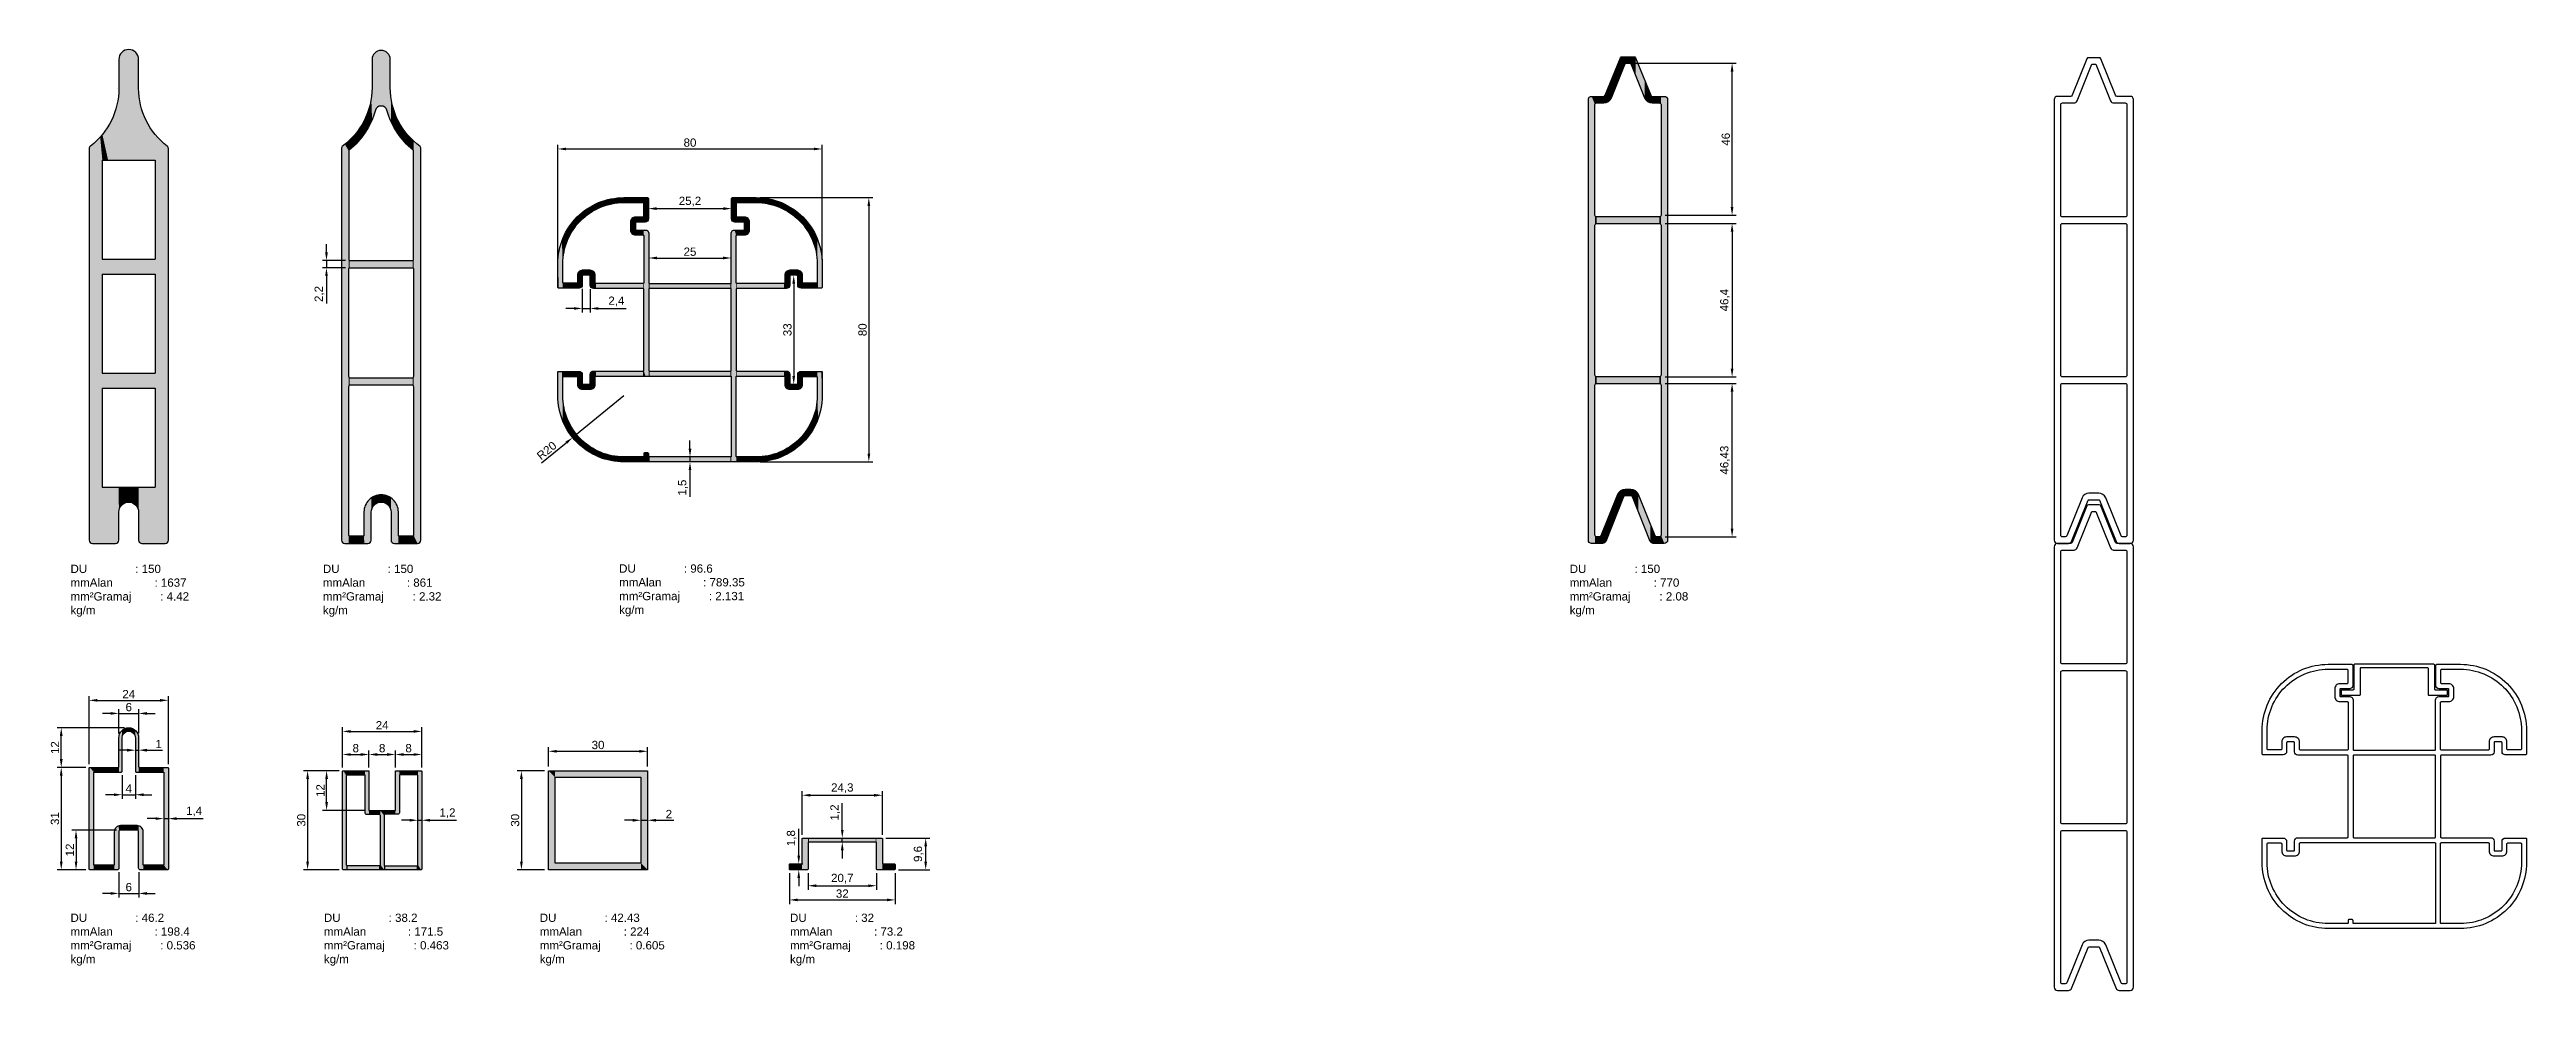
# Model space of a CAD drawing. Extents: x 73 to 823, y -58 to 227.
import ezdxf

# ---------------------------------------------------------------- set-up
doc = ezdxf.new("R2010")
doc.units = 0
doc.layers.get('0').update_dxf_attribs({"linetype": 'CONTINUOUS'})
doc.layers.get('DEFPOINTS').update_dxf_attribs({"linetype": 'CONTINUOUS'})
doc.styles.get("Standard").update_dxf_attribs({"font": 'arial.ttf'})
doc.dimstyles.new('ISO-25', dxfattribs={"dimtxt": 2.5, "dimasz": 2.5, "dimexe": 1.25, "dimexo": 1.25, "dimtad": 1, "dimtxsty": 'STANDARD', "dimcen": 2.5, "dimazin": 3, "dimtfac": 1, "dimtmove": 0, "dimatfit": 3})

msp = doc.modelspace()

# ---------------------------------------------------------------- texts
at = {"char_height": 2.5, "attachment_point": 1}
for s, width, insert in [('DU               : 150 mmAlan             : 1637 mm²Gramaj         : 4.42 kg/m ', 38.96297, (79.621, 71.378)), ('DU               : 150 mmAlan             : 861 mm²Gramaj         : 2.32 kg/m ', 38.23756, (156.026, 71.378)), ('DU               : 96.6 mmAlan             : 789.35 mm²Gramaj         : 2.131 kg/m ', 40.933, (245.7, 71.475)), ('DU               : 150 mmAlan             : 770 mm²Gramaj         : 2.08 kg/m ', 38.23756, (533.451, 71.378)), ('DU               : 46.2 mmAlan             : 198.4 mm²Gramaj         : 0.536 kg/m ', 38.96297, (79.621, -34.248)), ('DU               : 38.2 mmAlan             : 171.5 mm²Gramaj         : 0.463 kg/m ', 38.96297, (156.332, -34.248)), ('DU               : 42.43 mmAlan             : 224 mm²Gramaj         : 0.605 kg/m ', 38.96297, (221.673, -34.248)), ('DU               : 32 mmAlan             : 73.2 mm²Gramaj         : 0.198 kg/m ', 38.96297, (297.438, -34.248))]:
    msp.add_mtext_dynamic_manual_height_columns(s, width=width, gutter_width=12.5, heights=[-11.631], dxfattribs=dict(at, insert=insert))

# ---------------------------------------------------------------- blocks, each defined once
blk = doc.blocks.new('*U38')
at = {"linetype": 'CONTINUOUS'}
for points in [[(224.31, -20.98), (224.31, 9.02), (226.31, -20.98)], [(226.31, 7.02), (224.31, 9.02), (226.31, 9.02)], [(226.31, -20.98), (224.31, 9.02), (226.31, -18.98)], [(226.31, -18.98), (224.31, 9.02), (226.31, 7.02)], [(226.31, 7.02), (226.31, 9.02), (252.31, 7.02)], [(252.31, 7.02), (226.31, 9.02), (252.31, 9.02)], [(252.31, 7.02), (252.31, 9.02), (254.31, -20.98)], [(254.31, -20.98), (252.31, 9.02), (254.31, 9.02)], [(252.31, -18.98), (252.31, 7.02), (254.31, -20.98)], [(226.31, -20.98), (226.31, -18.98), (252.31, -20.98)], [(252.31, -20.98), (226.31, -18.98), (252.31, -18.98)], [(252.31, -20.98), (252.31, -18.98), (254.31, -20.98)]]:
    blk.add_solid(points, dxfattribs=at)
blk = doc.blocks.new('*U39')
at = {"linetype": 'CONTINUOUS'}
for points in [[(94.46, 193.83), (94.31, 224.88), (94.46, 225.41)], [(94.71, 193.83), (94.46, 225.41), (94.71, 225.91)], [(94.46, 193.83), (94.46, 225.41), (94.71, 193.83)], [(95.04, 193.83), (94.71, 225.91), (95.04, 226.35)], [(94.71, 193.83), (94.71, 225.91), (95.04, 193.83)], [(95.45, 193.83), (95.04, 226.35), (95.45, 226.72)], [(95.04, 193.83), (95.04, 226.35), (95.45, 193.83)], [(95.92, 193.83), (95.45, 226.72), (95.92, 227.01)], [(95.45, 193.83), (95.45, 226.72), (95.92, 193.83)], [(96.44, 193.83), (95.92, 227.01), (96.44, 227.21)], [(95.92, 193.83), (95.92, 227.01), (96.44, 193.83)], [(96.98, 193.83), (96.44, 227.21), (96.98, 227.32)], [(96.44, 193.83), (96.44, 227.21), (96.98, 193.83)], [(96.98, 193.83), (96.98, 227.32), (97.53, 193.83)], [(97.53, 193.83), (96.98, 227.32), (97.53, 227.32)], [(97.53, 193.83), (97.53, 227.32), (98.08, 193.83)], [(98.08, 193.83), (97.53, 227.32), (98.08, 227.21)], [(98.08, 193.83), (98.08, 227.21), (98.59, 193.83)], [(98.59, 193.83), (98.08, 227.21), (98.59, 227.01)], [(98.59, 193.83), (98.59, 227.01), (99.06, 193.83)], [(99.06, 193.83), (98.59, 227.01), (99.06, 226.72)], [(99.06, 193.83), (99.06, 226.72), (99.47, 193.83)], [(99.47, 193.83), (99.06, 226.72), (99.47, 226.35)], [(99.47, 193.83), (99.47, 226.35), (99.81, 193.83)], [(99.81, 193.83), (99.47, 226.35), (99.81, 225.91)], [(99.81, 193.83), (99.81, 225.91), (100.05, 193.83)], [(100.05, 193.83), (99.81, 225.91), (100.05, 225.41)], [(100.05, 193.83), (100.05, 225.41), (100.21, 193.83)], [(100.21, 193.83), (100.05, 225.41), (100.21, 224.88)], [(94.31, 193.83), (94.26, 224.33), (94.31, 224.88)], [(94.26, 215.58), (94.26, 224.33), (94.31, 193.83)], [(94.31, 193.83), (94.31, 224.88), (94.46, 193.83)], [(100.21, 193.83), (100.21, 224.88), (100.26, 193.83)], [(100.26, 215.58), (100.21, 224.88), (100.26, 224.33)], [(100.26, 193.83), (100.21, 224.88), (100.26, 215.58)], [(93.89, 193.83), (92.8, 207.69), (93.89, 211.57)], [(94.26, 193.83), (93.89, 211.57), (94.26, 215.58)], [(93.89, 193.83), (93.89, 211.57), (94.26, 193.83)], [(94.26, 193.83), (94.26, 215.58), (94.31, 193.83)], [(100.26, 193.83), (100.26, 215.58), (100.63, 193.83)], [(100.63, 193.83), (100.26, 215.58), (100.63, 211.57)], [(100.63, 193.83), (100.63, 211.57), (101.72, 193.83)], [(101.72, 193.83), (100.63, 211.57), (101.72, 207.69)], [(91.01, 193.83), (89.26, 201.73), (91.01, 204.08)], [(92.8, 193.83), (91.01, 204.08), (92.8, 207.69)], [(91.01, 193.83), (91.01, 204.08), (92.8, 193.83)], [(92.8, 193.83), (92.8, 207.69), (93.89, 193.83)], [(101.72, 193.83), (101.72, 207.69), (103.5, 193.83)], [(103.5, 193.83), (101.72, 207.69), (103.5, 204.08)], [(103.5, 193.83), (103.5, 204.08), (105.26, 193.83)], [(105.26, 193.83), (103.5, 204.08), (105.26, 201.73)], [(85.27, 78.65), (85.26, 197.33), (85.27, 197.49)], [(85.26, 78.83), (85.26, 197.33), (85.27, 78.65)], [(85.32, 78.49), (85.27, 197.51), (85.32, 197.66)], [(85.27, 78.65), (85.27, 197.49), (85.27, 197.51)], [(85.27, 78.65), (85.27, 197.51), (85.32, 78.49)], [(85.27, 78.65), (85.27, 197.49), (85.27, 78.65)], [(85.39, 78.33), (85.32, 197.69), (85.39, 197.82)], [(85.32, 78.47), (85.32, 197.66), (85.32, 197.69)], [(85.32, 78.47), (85.32, 197.69), (85.39, 78.33)], [(85.32, 78.49), (85.32, 197.66), (85.32, 78.47)], [(85.4, 78.31), (85.39, 197.82), (85.4, 197.85)], [(85.39, 78.33), (85.39, 197.82), (85.4, 78.31)], [(85.49, 78.19), (85.4, 197.85), (85.49, 197.97)], [(85.4, 78.31), (85.4, 197.85), (85.49, 78.19)], [(85.51, 78.16), (85.49, 197.97), (85.51, 198)], [(85.49, 78.19), (85.49, 197.97), (85.51, 78.16)], [(85.61, 78.06), (85.51, 198), (85.61, 198.09)], [(85.51, 78.16), (85.51, 198), (85.61, 78.06)], [(85.65, 78.04), (85.61, 198.09), (85.65, 198.12)], [(85.61, 78.06), (85.61, 198.09), (85.65, 78.04)], [(85.76, 77.96), (85.65, 198.12), (85.76, 198.22)], [(85.65, 78.04), (85.65, 198.12), (85.76, 77.96)], [(85.92, 77.89), (85.76, 198.22), (85.92, 198.37)], [(85.76, 77.96), (85.76, 198.22), (85.92, 77.89)], [(86.08, 77.84), (85.92, 198.37), (86.08, 198.52)], [(85.92, 77.89), (85.92, 198.37), (86.08, 77.84)], [(86.26, 77.83), (86.08, 198.52), (86.26, 198.68)], [(86.08, 77.84), (86.08, 198.52), (86.26, 77.83)], [(88.61, 77.83), (86.26, 198.68), (88.61, 200.85)], [(86.26, 77.83), (86.26, 198.68), (88.61, 77.83)], [(89.26, 193.83), (88.61, 200.85), (89.26, 201.73)], [(88.61, 77.83), (88.61, 200.85), (89.26, 77.83)], [(89.26, 77.83), (88.61, 200.85), (89.26, 94.83)], [(89.26, 94.83), (88.61, 200.85), (89.26, 124.83)], [(89.26, 124.83), (88.61, 200.85), (89.26, 129.33)], [(89.26, 129.33), (88.61, 200.85), (89.26, 159.33)], [(89.26, 159.33), (88.61, 200.85), (89.26, 163.83)], [(89.26, 163.83), (88.61, 200.85), (89.26, 193.83)], [(89.26, 193.83), (89.26, 201.73), (91.01, 193.83)], [(105.26, 193.83), (105.26, 201.73), (105.91, 77.83)], [(105.91, 77.83), (105.26, 201.73), (105.91, 200.85)], [(105.91, 77.83), (105.91, 200.85), (108.26, 77.83)], [(108.26, 77.83), (105.91, 200.85), (108.26, 198.68)], [(108.26, 77.83), (108.26, 198.68), (108.45, 77.85)], [(108.45, 77.85), (108.26, 198.68), (108.45, 198.5)], [(108.45, 77.85), (108.45, 198.5), (108.64, 77.9)], [(108.64, 77.9), (108.45, 198.5), (108.64, 198.33)], [(108.64, 77.9), (108.64, 198.33), (108.81, 78)], [(108.81, 78), (108.64, 198.33), (108.81, 198.17)], [(108.81, 78), (108.81, 198.17), (108.87, 78.04)], [(108.87, 78.04), (108.81, 198.17), (108.87, 198.12)], [(108.87, 78.04), (108.87, 198.12), (108.96, 78.12)], [(108.96, 78.12), (108.87, 198.12), (108.96, 198.03)], [(108.96, 78.12), (108.96, 198.03), (109, 78.16)], [(109, 78.16), (108.96, 198.03), (109, 198)], [(109, 78.16), (109, 198), (109.09, 78.27)], [(109.09, 78.27), (109, 198), (109.09, 197.88)], [(109.09, 78.27), (109.09, 197.88), (109.11, 78.31)], [(109.11, 78.31), (109.09, 197.88), (109.11, 197.85)], [(109.11, 78.31), (109.11, 197.85), (109.18, 78.45)], [(109.18, 78.45), (109.11, 197.85), (109.18, 197.71)], [(109.18, 78.45), (109.18, 197.71), (109.19, 78.48)], [(109.19, 78.48), (109.18, 197.71), (109.19, 197.69)], [(109.19, 78.48), (109.19, 197.69), (109.24, 78.63)], [(109.24, 78.63), (109.19, 197.69), (109.24, 197.52)], [(109.24, 78.63), (109.24, 197.52), (109.24, 78.66)], [(109.24, 78.66), (109.24, 197.52), (109.24, 197.51)], [(109.24, 78.66), (109.24, 197.51), (109.26, 78.83)], [(109.26, 78.83), (109.24, 197.51), (109.26, 197.33)], [(105.26, 163.83), (105.26, 193.83), (105.91, 77.83)], [(89.26, 159.33), (89.26, 163.83), (105.26, 159.33)], [(105.26, 159.33), (89.26, 163.83), (105.26, 163.83)], [(105.26, 159.33), (105.26, 163.83), (105.91, 77.83)], [(105.26, 129.33), (105.26, 159.33), (105.91, 77.83)], [(89.26, 124.83), (89.26, 129.33), (105.26, 124.83)], [(105.26, 124.83), (89.26, 129.33), (105.26, 129.33)], [(105.26, 124.83), (105.26, 129.33), (105.91, 77.83)], [(105.26, 94.83), (105.26, 124.83), (105.91, 77.83)], [(89.26, 77.83), (89.26, 94.83), (93.26, 77.83)], [(93.26, 77.83), (89.26, 94.83), (93.26, 94.83)], [(93.26, 77.83), (93.26, 94.83), (93.43, 77.84)], [(93.43, 77.84), (93.26, 94.83), (93.43, 94.83)], [(93.43, 77.84), (93.43, 94.83), (93.6, 77.89)], [(93.6, 77.89), (93.43, 94.83), (93.6, 94.83)], [(93.6, 77.89), (93.6, 94.83), (93.76, 77.96)], [(93.76, 77.96), (93.6, 94.83), (93.76, 94.83)], [(93.76, 77.96), (93.76, 94.83), (93.9, 78.06)], [(93.9, 78.06), (93.76, 94.83), (93.9, 94.83)], [(93.9, 78.06), (93.9, 94.83), (94.02, 78.19)], [(94.02, 78.19), (93.9, 94.83), (94.02, 94.83)], [(94.02, 78.19), (94.02, 94.83), (94.12, 78.33)], [(94.12, 78.33), (94.02, 94.83), (94.12, 94.83)], [(94.12, 78.33), (94.12, 94.83), (94.2, 78.49)], [(94.2, 78.49), (94.12, 94.83), (94.2, 94.83)], [(94.2, 78.49), (94.2, 94.83), (94.24, 78.65)], [(94.24, 78.65), (94.2, 94.83), (94.24, 94.83)], [(94.24, 78.65), (94.24, 94.83), (94.26, 78.83)], [(94.26, 87.33), (94.24, 94.83), (94.26, 94.83)], [(94.26, 78.83), (94.24, 94.83), (94.26, 87.33)], [(94.26, 87.33), (94.26, 94.83), (94.31, 87.88)], [(94.31, 87.88), (94.26, 94.83), (94.31, 94.83)], [(94.31, 87.88), (94.31, 94.83), (94.46, 88.41)], [(94.46, 88.41), (94.31, 94.83), (94.46, 94.83)], [(94.46, 88.41), (94.46, 94.83), (94.71, 88.91)], [(94.71, 88.91), (94.46, 94.83), (94.71, 94.83)], [(94.71, 88.91), (94.71, 94.83), (95.04, 89.35)], [(95.04, 89.35), (94.71, 94.83), (95.04, 94.83)], [(95.04, 89.35), (95.04, 94.83), (95.45, 89.72)], [(95.45, 89.72), (95.04, 94.83), (95.45, 94.83)], [(95.45, 89.72), (95.45, 94.83), (95.92, 90.01)], [(95.92, 90.01), (95.45, 94.83), (95.92, 94.83)], [(95.92, 90.01), (95.92, 94.83), (96.44, 90.21)], [(96.44, 90.21), (95.92, 94.83), (96.44, 94.83)], [(96.44, 90.21), (96.44, 94.83), (96.98, 90.32)], [(96.98, 90.32), (96.44, 94.83), (96.98, 94.83)], [(96.98, 90.32), (96.98, 94.83), (97.53, 90.32)], [(97.53, 90.32), (96.98, 94.83), (97.53, 94.83)], [(97.53, 90.32), (97.53, 94.83), (98.08, 90.21)], [(98.08, 90.21), (97.53, 94.83), (98.08, 94.83)], [(98.08, 90.21), (98.08, 94.83), (98.59, 90.01)], [(98.59, 90.01), (98.08, 94.83), (98.59, 94.83)], [(98.59, 90.01), (98.59, 94.83), (99.06, 89.72)], [(99.06, 89.72), (98.59, 94.83), (99.06, 94.83)], [(99.06, 89.72), (99.06, 94.83), (99.47, 89.35)], [(99.47, 89.35), (99.06, 94.83), (99.47, 94.83)], [(99.47, 89.35), (99.47, 94.83), (99.81, 88.91)], [(99.81, 88.91), (99.47, 94.83), (99.81, 94.83)], [(99.81, 88.91), (99.81, 94.83), (100.05, 88.41)], [(100.05, 88.41), (99.81, 94.83), (100.05, 94.83)], [(100.05, 88.41), (100.05, 94.83), (100.21, 87.88)], [(100.21, 87.88), (100.05, 94.83), (100.21, 94.83)], [(100.21, 87.88), (100.21, 94.83), (100.26, 87.33)], [(100.26, 87.33), (100.21, 94.83), (100.26, 94.83)], [(100.26, 87.33), (100.26, 94.83), (100.27, 78.65)], [(100.27, 78.65), (100.26, 94.83), (100.27, 94.83)], [(100.27, 78.65), (100.27, 94.83), (100.32, 78.49)], [(100.32, 78.49), (100.27, 94.83), (100.32, 94.83)], [(100.32, 78.49), (100.32, 94.83), (100.39, 78.33)], [(100.39, 78.33), (100.32, 94.83), (100.39, 94.83)], [(100.39, 78.33), (100.39, 94.83), (100.49, 78.19)], [(100.49, 78.19), (100.39, 94.83), (100.49, 94.83)], [(100.49, 78.19), (100.49, 94.83), (100.61, 78.06)], [(100.61, 78.06), (100.49, 94.83), (100.61, 94.83)], [(100.61, 78.06), (100.61, 94.83), (100.76, 77.96)], [(100.76, 77.96), (100.61, 94.83), (100.76, 94.83)], [(100.76, 77.96), (100.76, 94.83), (100.92, 77.89)], [(100.92, 77.89), (100.76, 94.83), (100.92, 94.83)], [(100.92, 77.89), (100.92, 94.83), (101.08, 77.84)], [(101.08, 77.84), (100.92, 94.83), (101.08, 94.83)], [(101.08, 77.84), (101.08, 94.83), (101.26, 77.83)], [(101.26, 77.83), (101.08, 94.83), (101.26, 94.83)], [(101.26, 77.83), (101.26, 94.83), (105.26, 77.83)], [(105.26, 77.83), (101.26, 94.83), (105.26, 94.83)], [(105.26, 77.83), (105.26, 94.83), (105.91, 77.83)], [(100.26, 78.83), (100.26, 87.33), (100.27, 78.65)]]:
    blk.add_solid(points, dxfattribs=at)
blk = doc.blocks.new('*D1')
at = {"color": 0}
for p, q in [((223.06, 9.02), (214.87, 9.02)), ((216.12, 6.52), (216.12, -18.48)), ((223.06, -20.98), (214.87, -20.98))]:
    blk.add_line(p, q, dxfattribs=at)
for points in [[(215.7, 6.52), (216.54, 6.52), (216.12, 9.02)], [(215.7, -18.48), (216.54, -18.48), (216.12, -20.98)]]:
    blk.add_solid(points, dxfattribs=at)
at = {"layer": 'DEFPOINTS', "color": 0}
for p in [(224.31, 9.02), (216.12, -20.98), (224.31, -20.98)]:
    blk.add_point(p, dxfattribs=at)
at = {"color": 0, "insert": (214.22, -5.98), "char_height": 2.5, "attachment_point": 5, "rotation": 90}
blk.add_mtext('30', dxfattribs=at)
blk = doc.blocks.new('*D2')
at = {"color": 0}
for p, q in [((224.31, 10.27), (224.31, 16.14)), ((254.31, 10.27), (254.31, 16.14)), ((226.81, 14.89), (251.81, 14.89))]:
    blk.add_line(p, q, dxfattribs=at)
for points in [[(226.81, 15.31), (226.81, 14.48), (224.31, 14.89)], [(251.81, 15.31), (251.81, 14.48), (254.31, 14.89)]]:
    blk.add_solid(points, dxfattribs=at)
at = {"layer": 'DEFPOINTS', "color": 0}
for p in [(224.31, 9.02), (254.31, 14.89), (254.31, 9.02)]:
    blk.add_point(p, dxfattribs=at)
at = {"color": 0, "insert": (239.31, 16.79), "char_height": 2.5, "attachment_point": 5}
blk.add_mtext('30', dxfattribs=at)
blk = doc.blocks.new('*D3')
at = {"color": 0}
for p, q in [((562.34, 126.26), (583.85, 126.26)), ((582.6, 82.33), (582.6, 123.76)), ((562.34, 79.83), (583.85, 79.83))]:
    blk.add_line(p, q, dxfattribs=at)
for points in [[(582.18, 123.76), (583.02, 123.76), (582.6, 126.26)], [(582.18, 82.33), (583.02, 82.33), (582.6, 79.83)]]:
    blk.add_solid(points, dxfattribs=at)
at = {"layer": 'DEFPOINTS', "color": 0}
for p in [(561.09, 126.26), (582.6, 126.26), (561.09, 79.83)]:
    blk.add_point(p, dxfattribs=at)
at = {"color": 0, "insert": (580.47, 103.04), "char_height": 2.5, "attachment_point": 5, "rotation": 90}
blk.add_mtext('46,43', dxfattribs=at)
blk = doc.blocks.new('*D4')
at = {"color": 0}
for p, q in [((562.34, 174.66), (583.85, 174.66)), ((582.6, 172.16), (582.6, 130.76)), ((562.34, 128.26), (583.85, 128.26))]:
    blk.add_line(p, q, dxfattribs=at)
for points in [[(582.18, 172.16), (583.02, 172.16), (582.6, 174.66)], [(582.18, 130.76), (583.02, 130.76), (582.6, 128.26)]]:
    blk.add_solid(points, dxfattribs=at)
at = {"layer": 'DEFPOINTS', "color": 0}
for p in [(561.09, 174.66), (561.09, 128.26), (582.6, 128.26)]:
    blk.add_point(p, dxfattribs=at)
at = {"color": 0, "insert": (580.47, 151.46), "char_height": 2.5, "attachment_point": 5, "rotation": 90}
blk.add_mtext('46,4', dxfattribs=at)
blk = doc.blocks.new('*D5')
at = {"color": 0}
for p, q in [((552.34, 223.16), (583.85, 223.16)), ((582.6, 179.66), (582.6, 220.66)), ((562.34, 177.16), (583.85, 177.16))]:
    blk.add_line(p, q, dxfattribs=at)
for points in [[(582.18, 220.66), (583.02, 220.66), (582.6, 223.16)], [(582.18, 179.66), (583.02, 179.66), (582.6, 177.16)]]:
    blk.add_solid(points, dxfattribs=at)
at = {"layer": 'DEFPOINTS', "color": 0}
for p in [(551.09, 223.16), (582.6, 223.16), (561.09, 177.16)]:
    blk.add_point(p, dxfattribs=at)
at = {"color": 0, "insert": (580.7, 200.16), "char_height": 2.5, "attachment_point": 5, "rotation": 90}
blk.add_mtext('46', dxfattribs=at)
blk = doc.blocks.new('*D6')
at = {"color": 0}
blk.add_line((257.15, 164.22), (277.15, 164.22), dxfattribs=at)
for points in [[(257.15, 164.64), (257.15, 163.81), (254.65, 164.22)], [(277.15, 164.64), (277.15, 163.81), (279.65, 164.22)]]:
    blk.add_solid(points, dxfattribs=at)
at = {"layer": 'DEFPOINTS', "color": 0}
for p in [(254.65, 164.22), (279.65, 164.22), (279.65, 164.22)]:
    blk.add_point(p, dxfattribs=at)
at = {"color": 0, "insert": (267.15, 166.12), "char_height": 2.5, "attachment_point": 5}
blk.add_mtext('25', dxfattribs=at)
blk = doc.blocks.new('*D7')
at = {"color": 0}
blk.add_line((257.05, 179.17), (277.25, 179.17), dxfattribs=at)
for points in [[(257.05, 179.59), (257.05, 178.76), (254.55, 179.17)], [(277.25, 179.59), (277.25, 178.76), (279.75, 179.17)]]:
    blk.add_solid(points, dxfattribs=at)
at = {"layer": 'DEFPOINTS', "color": 0}
for p in [(254.55, 179.17), (279.75, 179.17), (279.75, 179.17)]:
    blk.add_point(p, dxfattribs=at)
at = {"color": 0, "insert": (267.15, 181.3), "char_height": 2.5, "attachment_point": 5}
blk.add_mtext('25,2', dxfattribs=at)
blk = doc.blocks.new('*D8')
at = {"color": 0}
blk.add_line((298.55, 156.5), (298.55, 128.5), dxfattribs=at)
for points in [[(298.14, 156.5), (298.97, 156.5), (298.55, 159)], [(298.14, 128.5), (298.97, 128.5), (298.55, 126)]]:
    blk.add_solid(points, dxfattribs=at)
at = {"layer": 'DEFPOINTS', "color": 0}
for p in [(298.55, 159), (298.55, 126), (298.55, 126)]:
    blk.add_point(p, dxfattribs=at)
at = {"color": 0, "insert": (296.65, 142.5), "char_height": 2.5, "attachment_point": 5, "rotation": 90}
blk.add_mtext('33', dxfattribs=at)
blk = doc.blocks.new('*D9')
at = {"color": 0}
for p, q in [((234.55, 154.85), (234.55, 147.7)), ((236.95, 154.75), (236.95, 147.7)), ((232.05, 148.95), (229.55, 148.95)), ((234.55, 148.95), (236.95, 148.95)), ((239.45, 148.95), (247.79, 148.95))]:
    blk.add_line(p, q, dxfattribs=at)
for points in [[(232.05, 149.36), (232.05, 148.53), (234.55, 148.95)], [(239.45, 149.36), (239.45, 148.53), (236.95, 148.95)]]:
    blk.add_solid(points, dxfattribs=at)
at = {"layer": 'DEFPOINTS', "color": 0}
for p in [(234.55, 156.1), (236.95, 156), (236.95, 148.95)]:
    blk.add_point(p, dxfattribs=at)
at = {"color": 0, "insert": (244.87, 151.07), "char_height": 2.5, "attachment_point": 5}
blk.add_mtext('2,4', dxfattribs=at)
blk = doc.blocks.new('*U40')
at = {"linetype": 'CONTINUOUS'}
for points in [[(548.9, 219.73), (548.85, 224.92), (548.9, 224.99)], [(548.96, 219.88), (548.9, 224.99), (548.96, 225.05)], [(548.9, 219.73), (548.9, 224.99), (548.96, 219.88)], [(549.03, 220.05), (548.96, 225.05), (549.03, 225.1)], [(548.96, 219.88), (548.96, 225.05), (549.03, 220.05)], [(549.11, 220.24), (549.03, 225.1), (549.11, 225.13)], [(549.03, 220.05), (549.03, 225.1), (549.11, 220.24)], [(549.19, 220.45), (549.11, 225.13), (549.19, 225.15)], [(549.11, 220.24), (549.11, 225.13), (549.19, 220.45)], [(549.27, 220.66), (549.19, 225.15), (549.27, 225.16)], [(549.19, 220.45), (549.19, 225.15), (549.27, 220.66)], [(549.27, 220.66), (549.27, 225.16), (550.16, 222.85)], [(550.16, 222.85), (549.27, 225.16), (550.16, 225.16)], [(550.16, 222.85), (550.16, 225.16), (550.2, 222.92)], [(550.2, 222.92), (550.16, 225.16), (550.2, 225.16)], [(550.2, 222.92), (550.2, 225.16), (550.25, 222.99)], [(550.25, 222.99), (550.2, 225.16), (550.25, 225.16)], [(550.25, 222.99), (550.25, 225.16), (550.31, 223.05)], [(550.31, 223.05), (550.25, 225.16), (550.31, 225.16)], [(550.31, 223.05), (550.31, 225.16), (550.38, 223.1)], [(550.38, 223.1), (550.31, 225.16), (550.38, 225.16)], [(550.38, 223.1), (550.38, 225.16), (550.46, 223.13)], [(550.46, 223.13), (550.38, 225.16), (550.46, 225.16)], [(550.46, 223.13), (550.46, 225.16), (550.54, 223.15)], [(550.54, 223.15), (550.46, 225.16), (550.54, 225.16)], [(550.54, 223.15), (550.54, 225.16), (550.62, 223.16)], [(550.62, 223.16), (550.54, 225.16), (550.62, 225.16)], [(550.62, 223.16), (550.62, 225.16), (551.55, 223.16)], [(551.55, 223.16), (550.62, 225.16), (551.55, 225.16)], [(551.55, 223.16), (551.55, 225.16), (551.64, 223.15)], [(551.64, 223.15), (551.55, 225.16), (551.64, 225.16)], [(551.64, 223.15), (551.64, 225.16), (551.72, 223.13)], [(551.72, 223.13), (551.64, 225.16), (551.72, 225.16)], [(551.72, 223.13), (551.72, 225.16), (551.8, 223.1)], [(551.8, 223.1), (551.72, 225.16), (551.8, 225.16)], [(551.8, 223.1), (551.8, 225.16), (551.87, 223.05)], [(551.87, 223.05), (551.8, 225.16), (551.87, 225.16)], [(551.87, 223.05), (551.87, 225.16), (551.93, 222.99)], [(551.93, 222.99), (551.87, 225.16), (551.93, 225.16)], [(551.93, 222.99), (551.93, 225.16), (551.98, 222.92)], [(551.98, 222.92), (551.93, 225.16), (551.98, 225.16)], [(551.98, 222.92), (551.98, 225.16), (552.02, 222.85)], [(552.02, 222.85), (551.98, 225.16), (552.02, 225.16)], [(552.02, 222.85), (552.02, 225.16), (552.9, 220.66)], [(552.9, 220.66), (552.02, 225.16), (552.9, 225.16)], [(552.9, 220.66), (552.9, 225.16), (552.99, 220.45)], [(552.99, 220.45), (552.9, 225.16), (552.99, 225.15)], [(552.99, 220.45), (552.99, 225.15), (553.07, 220.24)], [(553.07, 220.24), (552.99, 225.15), (553.07, 225.13)], [(553.07, 220.24), (553.07, 225.13), (553.15, 220.05)], [(553.15, 220.05), (553.07, 225.13), (553.15, 225.1)], [(553.15, 220.05), (553.15, 225.1), (553.22, 219.88)], [(553.22, 219.88), (553.15, 225.1), (553.22, 225.05)], [(553.22, 219.88), (553.22, 225.05), (553.28, 219.73)], [(553.28, 219.73), (553.22, 225.05), (553.28, 224.99)], [(553.28, 219.73), (553.28, 224.99), (553.33, 219.6)], [(553.33, 219.6), (553.28, 224.99), (553.33, 224.92)], [(545.88, 212.35), (545.62, 216.96), (545.88, 217.59)], [(546.07, 212.72), (545.88, 217.59), (546.07, 218.06)], [(545.88, 212.35), (545.88, 217.59), (546.07, 212.72)], [(548.81, 219.51), (546.07, 218.06), (548.81, 224.85)], [(546.07, 212.72), (546.07, 218.06), (548.81, 219.51)], [(548.85, 219.6), (548.81, 224.85), (548.85, 224.92)], [(548.81, 219.51), (548.81, 224.85), (548.85, 219.6)], [(548.85, 219.6), (548.85, 224.92), (548.9, 219.73)], [(553.33, 219.6), (553.33, 224.92), (553.37, 219.51)], [(553.37, 219.51), (553.33, 224.92), (553.37, 224.85)], [(553.37, 219.51), (553.37, 224.85), (556.11, 212.72)], [(556.11, 212.72), (553.37, 224.85), (556.11, 218.06)], [(556.11, 212.72), (556.11, 218.06), (556.3, 212.35)], [(556.3, 212.35), (556.11, 218.06), (556.3, 217.59)], [(556.3, 212.35), (556.3, 217.59), (556.55, 212.01)], [(556.55, 212.01), (556.3, 217.59), (556.55, 216.96)], [(539.1, 78.65), (539.09, 212.16), (539.1, 212.31)], [(539.09, 78.83), (539.09, 212.16), (539.1, 78.65)], [(539.11, 78.64), (539.1, 212.31), (539.11, 212.36)], [(539.1, 78.65), (539.1, 212.31), (539.11, 78.64)], [(539.15, 78.49), (539.11, 212.36), (539.15, 212.49)], [(539.11, 78.64), (539.11, 212.36), (539.15, 78.49)], [(539.16, 78.45), (539.15, 212.49), (539.16, 212.54)], [(539.15, 78.49), (539.15, 212.49), (539.16, 78.45)], [(539.22, 78.33), (539.16, 212.54), (539.22, 212.65)], [(539.16, 78.45), (539.16, 212.54), (539.22, 78.33)], [(539.26, 78.28), (539.22, 212.65), (539.26, 212.72)], [(539.22, 78.33), (539.22, 212.65), (539.26, 78.28)], [(539.32, 78.19), (539.26, 212.72), (539.32, 212.8)], [(539.26, 78.28), (539.26, 212.72), (539.32, 78.19)], [(539.38, 78.13), (539.32, 212.8), (539.38, 212.87)], [(539.32, 78.19), (539.32, 212.8), (539.38, 78.13)], [(539.44, 78.06), (539.38, 212.87), (539.44, 212.92)], [(539.38, 78.13), (539.38, 212.87), (539.44, 78.06)], [(539.53, 78), (539.44, 212.92), (539.53, 212.99)], [(539.44, 78.06), (539.44, 212.92), (539.53, 78)], [(539.59, 77.96), (539.53, 212.99), (539.59, 213.02)], [(539.53, 78), (539.53, 212.99), (539.59, 77.96)], [(539.71, 77.91), (539.59, 213.02), (539.71, 213.08)], [(539.59, 77.96), (539.59, 213.02), (539.71, 77.91)], [(539.75, 77.89), (539.71, 213.08), (539.75, 213.1)], [(539.71, 77.91), (539.71, 213.08), (539.75, 77.89)], [(539.89, 77.85), (539.75, 213.1), (539.89, 213.14)], [(539.75, 77.89), (539.75, 213.1), (539.89, 77.85)], [(539.89, 77.85), (539.89, 213.14), (539.91, 77.84)], [(539.91, 77.84), (539.89, 213.14), (539.91, 213.14)], [(540.09, 77.83), (539.91, 213.14), (540.09, 213.16)], [(539.91, 77.84), (539.91, 213.14), (540.09, 77.83)], [(540.09, 77.83), (540.09, 213.16), (541.09, 77.83)], [(541.09, 210.66), (540.09, 213.16), (541.09, 213.16)], [(541.09, 77.83), (540.09, 213.16), (541.09, 80.33)], [(541.09, 80.33), (540.09, 213.16), (541.09, 125.76)], [(541.09, 125.76), (540.09, 213.16), (541.09, 128.76)], [(541.09, 128.76), (540.09, 213.16), (541.09, 174.16)], [(541.09, 174.16), (540.09, 213.16), (541.09, 177.16)], [(541.09, 177.16), (540.09, 213.16), (541.09, 210.66)], [(541.09, 210.66), (541.09, 213.16), (541.1, 210.76)], [(541.1, 210.76), (541.09, 213.16), (541.1, 213.16)], [(541.1, 210.76), (541.1, 213.16), (541.13, 210.85)], [(541.13, 210.85), (541.1, 213.16), (541.13, 213.16)], [(541.13, 210.85), (541.13, 213.16), (541.17, 210.94)], [(541.17, 210.94), (541.13, 213.16), (541.17, 213.16)], [(541.17, 210.94), (541.17, 213.16), (541.23, 211.01)], [(541.23, 211.01), (541.17, 213.16), (541.23, 213.16)], [(541.23, 211.01), (541.23, 213.16), (541.31, 211.08)], [(541.31, 211.08), (541.23, 213.16), (541.31, 213.16)], [(541.31, 211.08), (541.31, 213.16), (541.4, 211.12)], [(541.4, 211.12), (541.31, 213.16), (541.4, 213.16)], [(541.4, 211.12), (541.4, 213.16), (541.49, 211.15)], [(541.49, 211.15), (541.4, 213.16), (541.49, 213.16)], [(541.49, 211.15), (541.49, 213.16), (541.59, 211.16)], [(541.59, 211.16), (541.49, 213.16), (541.59, 213.16)], [(541.59, 211.16), (541.59, 213.16), (543.75, 211.16)], [(543.75, 211.16), (541.59, 213.16), (543.75, 213.16)], [(543.83, 211.17), (543.75, 213.16), (543.83, 213.17)], [(543.75, 211.16), (543.75, 213.16), (543.83, 211.17)], [(543.92, 211.17), (543.83, 213.17), (543.92, 213.19)], [(543.83, 211.17), (543.83, 213.17), (543.92, 211.17)], [(543.99, 211.18), (543.92, 213.19), (543.99, 213.22)], [(543.92, 211.17), (543.92, 213.19), (543.99, 211.18)], [(544.06, 211.19), (543.99, 213.22), (544.06, 213.27)], [(543.99, 211.18), (543.99, 213.22), (544.06, 211.19)], [(544.13, 211.19), (544.06, 213.27), (544.13, 213.33)], [(544.06, 211.19), (544.06, 213.27), (544.13, 211.19)], [(544.17, 211.2), (544.13, 213.33), (544.17, 213.39)], [(544.13, 211.19), (544.13, 213.33), (544.17, 211.2)], [(544.18, 211.2), (544.17, 213.39), (544.18, 213.4)], [(544.17, 211.2), (544.17, 213.39), (544.18, 211.2)], [(544.21, 211.21), (544.18, 213.4), (544.21, 213.47)], [(544.18, 211.2), (544.18, 213.4), (544.21, 211.21)], [(544.58, 211.3), (544.21, 213.47), (544.58, 214.38)], [(544.21, 211.21), (544.21, 213.47), (544.58, 211.3)], [(544.97, 211.48), (544.58, 214.38), (544.97, 215.34)], [(544.58, 211.3), (544.58, 214.38), (544.97, 211.48)], [(545.32, 211.71), (544.97, 215.34), (545.32, 216.21)], [(544.97, 211.48), (544.97, 215.34), (545.32, 211.71)], [(545.62, 212.01), (545.32, 216.21), (545.62, 216.96)], [(545.32, 211.71), (545.32, 216.21), (545.62, 212.01)], [(545.62, 212.01), (545.62, 216.96), (545.88, 212.35)], [(556.55, 212.01), (556.55, 216.96), (556.86, 211.71)], [(556.86, 211.71), (556.55, 216.96), (556.86, 216.21)], [(556.86, 211.71), (556.86, 216.21), (557.21, 211.48)], [(557.21, 211.48), (556.86, 216.21), (557.21, 215.34)], [(557.21, 211.48), (557.21, 215.34), (557.59, 211.3)], [(557.59, 211.3), (557.21, 215.34), (557.59, 214.38)], [(557.59, 211.3), (557.59, 214.38), (557.96, 211.21)], [(557.96, 211.21), (557.59, 214.38), (557.96, 213.47)], [(557.96, 211.21), (557.96, 213.47), (558, 211.2)], [(558, 211.2), (557.96, 213.47), (558, 213.4)], [(558, 211.2), (558, 213.4), (558, 211.2)], [(558, 211.2), (558, 213.4), (558, 213.39)], [(558, 211.2), (558, 213.39), (558.05, 211.19)], [(558.05, 211.19), (558, 213.39), (558.05, 213.33)], [(558.05, 211.19), (558.05, 213.33), (558.11, 211.19)], [(558.11, 211.19), (558.05, 213.33), (558.11, 213.27)], [(558.11, 211.19), (558.11, 213.27), (558.18, 211.18)], [(558.18, 211.18), (558.11, 213.27), (558.18, 213.22)], [(558.18, 211.18), (558.18, 213.22), (558.26, 211.17)], [(558.26, 211.17), (558.18, 213.22), (558.26, 213.19)], [(558.26, 211.17), (558.26, 213.19), (558.34, 211.17)], [(558.34, 211.17), (558.26, 213.19), (558.34, 213.17)], [(558.34, 211.17), (558.34, 213.17), (558.43, 211.16)], [(558.43, 211.16), (558.34, 213.17), (558.43, 213.16)], [(558.43, 211.16), (558.43, 213.16), (560.59, 211.16)], [(560.59, 211.16), (558.43, 213.16), (560.59, 213.16)], [(560.59, 211.16), (560.59, 213.16), (560.67, 211.15)], [(560.67, 211.15), (560.59, 213.16), (560.67, 213.16)], [(560.67, 211.15), (560.67, 213.16), (560.76, 211.13)], [(560.76, 211.13), (560.67, 213.16), (560.76, 213.16)], [(560.76, 211.13), (560.76, 213.16), (560.84, 211.09)], [(560.84, 211.09), (560.76, 213.16), (560.84, 213.16)], [(560.84, 211.09), (560.84, 213.16), (560.91, 211.04)], [(560.91, 211.04), (560.84, 213.16), (560.91, 213.16)], [(560.91, 211.04), (560.91, 213.16), (560.97, 210.98)], [(560.97, 210.98), (560.91, 213.16), (560.97, 213.16)], [(560.97, 210.98), (560.97, 213.16), (561.02, 210.91)], [(561.02, 210.91), (560.97, 213.16), (561.02, 213.16)], [(561.02, 210.91), (561.02, 213.16), (561.06, 210.83)], [(561.06, 210.83), (561.02, 213.16), (561.06, 213.16)], [(561.06, 210.83), (561.06, 213.16), (561.08, 210.75)], [(561.08, 210.75), (561.06, 213.16), (561.08, 213.16)], [(561.08, 210.75), (561.08, 213.16), (561.09, 210.66)], [(561.09, 210.66), (561.08, 213.16), (561.09, 213.16)], [(561.09, 210.66), (561.09, 213.16), (562.09, 77.83)], [(562.09, 77.83), (561.09, 213.16), (562.09, 213.16)], [(561.09, 177.16), (561.09, 210.66), (562.09, 77.83)], [(562.09, 77.83), (562.09, 213.16), (562.26, 77.84)], [(562.26, 77.84), (562.09, 213.16), (562.26, 213.15)], [(562.26, 77.84), (562.26, 213.15), (562.43, 77.89)], [(562.43, 77.89), (562.26, 213.15), (562.43, 213.1)], [(562.43, 77.89), (562.43, 213.1), (562.59, 77.96)], [(562.59, 77.96), (562.43, 213.1), (562.59, 213.03)], [(562.59, 77.96), (562.59, 213.03), (562.73, 78.06)], [(562.73, 78.06), (562.59, 213.03), (562.73, 212.93)], [(562.73, 78.06), (562.73, 212.93), (562.85, 78.19)], [(562.85, 78.19), (562.73, 212.93), (562.85, 212.8)], [(562.85, 78.19), (562.85, 212.8), (562.95, 78.33)], [(562.95, 78.33), (562.85, 212.8), (562.95, 212.66)], [(562.95, 78.33), (562.95, 212.66), (563.03, 78.49)], [(563.03, 78.49), (562.95, 212.66), (563.03, 212.5)], [(563.03, 78.49), (563.03, 212.5), (563.07, 78.65)], [(563.07, 78.65), (563.03, 212.5), (563.07, 212.33)], [(563.07, 78.65), (563.07, 212.33), (563.09, 78.83)], [(563.09, 78.83), (563.07, 212.33), (563.09, 212.16)], [(541.09, 174.16), (541.09, 177.16), (541.1, 174.25)], [(541.1, 174.25), (541.09, 177.16), (541.1, 177.08)], [(541.1, 174.25), (541.1, 177.08), (541.1, 174.25)], [(541.1, 174.25), (541.1, 177.08), (541.1, 177.06)], [(541.1, 174.25), (541.1, 177.06), (541.12, 174.33)], [(541.12, 174.33), (541.1, 177.06), (541.12, 177)], [(541.12, 174.33), (541.12, 177), (541.13, 174.35)], [(541.13, 174.35), (541.12, 177), (541.13, 176.97)], [(541.13, 174.35), (541.13, 176.97), (541.15, 174.41)], [(541.15, 174.41), (541.13, 176.97), (541.15, 176.91)], [(541.15, 174.41), (541.15, 176.91), (541.17, 174.43)], [(541.17, 174.43), (541.15, 176.91), (541.17, 176.88)], [(541.17, 174.43), (541.17, 176.88), (541.2, 174.48)], [(541.2, 174.48), (541.17, 176.88), (541.2, 176.84)], [(541.2, 174.48), (541.2, 176.84), (541.23, 174.51)], [(541.23, 174.51), (541.2, 176.84), (541.23, 176.81)], [(541.23, 174.51), (541.23, 176.81), (541.27, 174.54)], [(541.27, 174.54), (541.23, 176.81), (541.27, 176.78)], [(541.27, 174.54), (541.27, 176.78), (541.31, 174.57)], [(541.31, 174.57), (541.27, 176.78), (541.31, 176.74)], [(541.31, 174.57), (541.31, 176.74), (541.34, 174.59)], [(541.34, 174.59), (541.31, 176.74), (541.34, 176.73)], [(541.34, 174.59), (541.34, 176.73), (541.4, 174.62)], [(541.4, 174.62), (541.34, 176.73), (541.4, 176.7)], [(541.4, 174.62), (541.4, 176.7), (541.42, 174.63)], [(541.42, 174.63), (541.4, 176.7), (541.42, 176.69)], [(541.42, 174.63), (541.42, 176.69), (541.49, 174.65)], [(541.49, 174.65), (541.42, 176.69), (541.49, 176.67)], [(541.49, 174.65), (541.49, 176.67), (541.5, 174.65)], [(541.5, 174.65), (541.49, 176.67), (541.5, 176.67)], [(541.5, 174.65), (541.5, 176.67), (541.59, 174.66)], [(541.59, 174.66), (541.5, 176.67), (541.59, 176.66)], [(541.59, 174.66), (541.59, 176.66), (560.59, 174.66)], [(560.59, 174.66), (541.59, 176.66), (560.59, 176.66)], [(560.67, 174.65), (560.59, 176.66), (560.67, 176.67)], [(560.59, 174.66), (560.59, 176.66), (560.67, 174.65)], [(560.76, 174.63), (560.67, 176.67), (560.76, 176.69)], [(560.67, 174.65), (560.67, 176.67), (560.76, 174.63)], [(560.84, 174.59), (560.76, 176.69), (560.84, 176.73)], [(560.76, 174.63), (560.76, 176.69), (560.84, 174.59)], [(560.91, 174.54), (560.84, 176.73), (560.91, 176.78)], [(560.84, 174.59), (560.84, 176.73), (560.91, 174.54)], [(560.97, 174.48), (560.91, 176.78), (560.97, 176.84)], [(560.91, 174.54), (560.91, 176.78), (560.97, 174.48)], [(561.02, 174.41), (560.97, 176.84), (561.02, 176.91)], [(560.97, 174.48), (560.97, 176.84), (561.02, 174.41)], [(561.06, 174.33), (561.02, 176.91), (561.06, 176.99)], [(561.02, 174.41), (561.02, 176.91), (561.06, 174.33)], [(561.08, 174.25), (561.06, 176.99), (561.08, 177.07)], [(561.06, 174.33), (561.06, 176.99), (561.08, 174.25)], [(561.09, 174.16), (561.08, 177.07), (561.09, 177.16)], [(561.08, 174.25), (561.08, 177.07), (561.09, 174.16)], [(561.09, 174.16), (561.09, 177.16), (562.09, 77.83)], [(561.09, 128.76), (561.09, 174.16), (562.09, 77.83)], [(541.09, 125.76), (541.09, 128.76), (541.1, 125.84)], [(541.1, 125.84), (541.09, 128.76), (541.1, 128.67)], [(541.1, 125.84), (541.1, 128.67), (541.1, 125.86)], [(541.1, 125.86), (541.1, 128.67), (541.1, 128.67)], [(541.1, 125.86), (541.1, 128.67), (541.12, 125.93)], [(541.12, 125.93), (541.1, 128.67), (541.12, 128.59)], [(541.12, 125.93), (541.12, 128.59), (541.13, 125.95)], [(541.13, 125.95), (541.12, 128.59), (541.13, 128.57)], [(541.13, 125.95), (541.13, 128.57), (541.15, 126.01)], [(541.15, 126.01), (541.13, 128.57), (541.15, 128.51)], [(541.15, 126.01), (541.15, 128.51), (541.17, 126.04)], [(541.17, 126.04), (541.15, 128.51), (541.17, 128.49)], [(541.17, 126.04), (541.17, 128.49), (541.2, 126.08)], [(541.2, 126.08), (541.17, 128.49), (541.2, 128.44)], [(541.2, 126.08), (541.2, 128.44), (541.23, 126.11)], [(541.23, 126.11), (541.2, 128.44), (541.23, 128.41)], [(541.23, 126.11), (541.23, 128.41), (541.27, 126.14)], [(541.27, 126.14), (541.23, 128.41), (541.27, 128.38)], [(541.27, 126.14), (541.27, 128.38), (541.31, 126.18)], [(541.31, 126.18), (541.27, 128.38), (541.31, 128.35)], [(541.31, 126.18), (541.31, 128.35), (541.34, 126.19)], [(541.34, 126.19), (541.31, 128.35), (541.34, 128.33)], [(541.34, 126.19), (541.34, 128.33), (541.4, 126.22)], [(541.4, 126.22), (541.34, 128.33), (541.4, 128.3)], [(541.4, 126.22), (541.4, 128.3), (541.42, 126.23)], [(541.42, 126.23), (541.4, 128.3), (541.42, 128.29)], [(541.42, 126.23), (541.42, 128.29), (541.49, 126.25)], [(541.49, 126.25), (541.42, 128.29), (541.49, 128.27)], [(541.49, 126.25), (541.49, 128.27), (541.5, 126.25)], [(541.5, 126.25), (541.49, 128.27), (541.5, 128.27)], [(541.5, 126.25), (541.5, 128.27), (541.59, 126.26)], [(541.59, 126.26), (541.5, 128.27), (541.59, 128.26)], [(541.59, 126.26), (541.59, 128.26), (560.59, 126.26)], [(560.59, 126.26), (541.59, 128.26), (560.59, 128.26)], [(560.67, 126.25), (560.59, 128.26), (560.67, 128.27)], [(560.59, 126.26), (560.59, 128.26), (560.67, 126.25)], [(560.76, 126.23), (560.67, 128.27), (560.76, 128.29)], [(560.67, 126.25), (560.67, 128.27), (560.76, 126.23)], [(560.84, 126.19), (560.76, 128.29), (560.84, 128.33)], [(560.76, 126.23), (560.76, 128.29), (560.84, 126.19)], [(560.91, 126.14), (560.84, 128.33), (560.91, 128.38)], [(560.84, 126.19), (560.84, 128.33), (560.91, 126.14)], [(560.97, 126.08), (560.91, 128.38), (560.97, 128.44)], [(560.91, 126.14), (560.91, 128.38), (560.97, 126.08)], [(561.02, 126.01), (560.97, 128.44), (561.02, 128.51)], [(560.97, 126.08), (560.97, 128.44), (561.02, 126.01)], [(561.06, 125.93), (561.02, 128.51), (561.06, 128.59)], [(561.02, 126.01), (561.02, 128.51), (561.06, 125.93)], [(561.08, 125.85), (561.06, 128.59), (561.08, 128.67)], [(561.06, 125.93), (561.06, 128.59), (561.08, 125.85)], [(561.09, 125.76), (561.08, 128.67), (561.09, 128.76)], [(561.08, 125.85), (561.08, 128.67), (561.09, 125.76)], [(561.09, 125.76), (561.09, 128.76), (562.09, 77.83)], [(561.09, 80.33), (561.09, 125.76), (562.09, 77.83)], [(547.91, 87.29), (544.34, 83.79), (547.91, 92.63)], [(548.1, 87.76), (547.91, 92.63), (548.1, 93.01)], [(547.91, 87.29), (547.91, 92.63), (548.1, 87.76)], [(548.35, 88.39), (548.1, 93.01), (548.35, 93.35)], [(548.1, 87.76), (548.1, 93.01), (548.35, 88.39)], [(548.66, 89.15), (548.35, 93.35), (548.66, 93.64)], [(548.35, 88.39), (548.35, 93.35), (548.66, 89.15)], [(549.01, 90.01), (548.66, 93.64), (549.01, 93.88)], [(548.66, 89.15), (548.66, 93.64), (549.01, 90.01)], [(549.4, 90.97), (549.01, 93.88), (549.4, 94.05)], [(549.01, 90.01), (549.01, 93.88), (549.4, 90.97)], [(549.77, 91.88), (549.4, 94.05), (549.77, 94.15)], [(549.4, 90.97), (549.4, 94.05), (549.77, 91.88)], [(549.8, 91.96), (549.77, 94.15), (549.8, 94.16)], [(549.77, 91.88), (549.77, 94.15), (549.8, 91.96)], [(549.8, 91.96), (549.8, 94.16), (549.81, 91.96)], [(549.81, 91.96), (549.8, 94.16), (549.81, 94.16)], [(549.81, 91.96), (549.81, 94.16), (549.85, 92.02)], [(549.85, 92.02), (549.81, 94.16), (549.85, 94.16)], [(549.91, 92.08), (549.85, 94.16), (549.91, 94.17)], [(549.85, 92.02), (549.85, 94.16), (549.91, 92.08)], [(549.91, 92.08), (549.91, 94.17), (549.99, 92.13)], [(549.99, 92.13), (549.91, 94.17), (549.99, 94.17)], [(550.06, 92.16), (549.99, 94.17), (550.06, 94.18)], [(549.99, 92.13), (549.99, 94.17), (550.06, 92.16)], [(550.14, 92.19), (550.06, 94.18), (550.14, 94.19)], [(550.06, 92.16), (550.06, 94.18), (550.14, 92.19)], [(550.14, 92.19), (550.14, 94.19), (550.23, 92.19)], [(550.23, 92.19), (550.14, 94.19), (550.23, 94.19)], [(550.23, 92.19), (550.23, 94.19), (551.95, 92.19)], [(551.95, 92.19), (550.23, 94.19), (551.95, 94.19)], [(551.95, 92.19), (551.95, 94.19), (552.03, 92.19)], [(552.03, 92.19), (551.95, 94.19), (552.03, 94.19)], [(552.03, 92.19), (552.03, 94.19), (552.11, 92.16)], [(552.11, 92.16), (552.03, 94.19), (552.11, 94.18)], [(552.11, 92.16), (552.11, 94.18), (552.19, 92.13)], [(552.19, 92.13), (552.11, 94.18), (552.19, 94.17)], [(552.19, 92.13), (552.19, 94.17), (552.26, 92.08)], [(552.26, 92.08), (552.19, 94.17), (552.26, 94.17)], [(552.26, 92.08), (552.26, 94.17), (552.32, 92.02)], [(552.32, 92.02), (552.26, 94.17), (552.32, 94.16)], [(552.32, 92.02), (552.32, 94.16), (552.37, 91.96)], [(552.37, 91.96), (552.32, 94.16), (552.37, 94.16)], [(552.37, 91.96), (552.37, 94.16), (552.37, 91.96)], [(552.37, 91.96), (552.37, 94.16), (552.37, 94.16)], [(552.37, 91.96), (552.37, 94.16), (552.41, 91.88)], [(552.41, 91.88), (552.37, 94.16), (552.41, 94.15)], [(552.41, 91.88), (552.41, 94.15), (552.78, 90.97)], [(552.78, 90.97), (552.41, 94.15), (552.78, 94.05)], [(552.78, 90.97), (552.78, 94.05), (553.16, 90.01)], [(553.16, 90.01), (552.78, 94.05), (553.16, 93.88)], [(553.16, 90.01), (553.16, 93.88), (553.52, 89.15)], [(553.52, 89.15), (553.16, 93.88), (553.52, 93.64)], [(553.52, 89.15), (553.52, 93.64), (553.82, 88.39)], [(553.82, 88.39), (553.52, 93.64), (553.82, 93.35)], [(553.82, 88.39), (553.82, 93.35), (554.07, 87.76)], [(554.07, 87.76), (553.82, 93.35), (554.07, 93.01)], [(554.07, 87.76), (554.07, 93.01), (554.26, 87.29)], [(554.26, 87.29), (554.07, 93.01), (554.26, 92.63)], [(554.26, 87.29), (554.26, 92.63), (557.84, 78.45)], [(557.84, 78.45), (554.26, 92.63), (557.84, 83.79)], [(543.9, 77.95), (543.75, 82.32), (543.9, 82.7)], [(544.04, 78.05), (543.9, 82.7), (544.04, 83.05)], [(543.9, 77.95), (543.9, 82.7), (544.04, 78.05)], [(544.16, 78.17), (544.04, 83.05), (544.16, 83.35)], [(544.04, 78.05), (544.04, 83.05), (544.16, 78.17)], [(544.26, 78.3), (544.16, 83.35), (544.26, 83.6)], [(544.16, 78.17), (544.16, 83.35), (544.26, 78.3)], [(544.34, 78.45), (544.26, 83.6), (544.34, 83.79)], [(544.26, 78.3), (544.26, 83.6), (544.34, 78.45)], [(544.34, 78.45), (544.34, 83.79), (547.91, 87.29)], [(557.84, 78.45), (557.84, 83.79), (557.91, 78.3)], [(557.91, 78.3), (557.84, 83.79), (557.91, 83.6)], [(557.91, 78.3), (557.91, 83.6), (558.01, 78.17)], [(558.01, 78.17), (557.91, 83.6), (558.01, 83.35)], [(558.01, 78.17), (558.01, 83.35), (558.13, 78.05)], [(558.13, 78.05), (558.01, 83.35), (558.13, 83.05)], [(558.13, 78.05), (558.13, 83.05), (558.28, 77.95)], [(558.28, 77.95), (558.13, 83.05), (558.28, 82.7)], [(558.28, 77.95), (558.28, 82.7), (558.43, 77.88)], [(558.43, 77.88), (558.28, 82.7), (558.43, 82.32)], [(541.09, 77.83), (541.09, 80.33), (541.1, 77.83)], [(541.1, 77.83), (541.09, 80.33), (541.1, 80.24)], [(541.1, 77.83), (541.1, 80.24), (541.12, 77.83)], [(541.12, 77.83), (541.1, 80.24), (541.12, 80.16)], [(541.12, 77.83), (541.12, 80.16), (541.15, 77.83)], [(541.15, 77.83), (541.12, 80.16), (541.15, 80.08)], [(541.15, 77.83), (541.15, 80.08), (541.2, 77.83)], [(541.2, 77.83), (541.15, 80.08), (541.2, 80.01)], [(541.2, 77.83), (541.2, 80.01), (541.27, 77.83)], [(541.27, 77.83), (541.2, 80.01), (541.27, 79.94)], [(541.27, 77.83), (541.27, 79.94), (541.34, 77.83)], [(541.34, 77.83), (541.27, 79.94), (541.34, 79.89)], [(541.34, 77.83), (541.34, 79.89), (541.42, 77.83)], [(541.42, 77.83), (541.34, 79.89), (541.42, 79.86)], [(541.42, 77.83), (541.42, 79.86), (541.5, 77.83)], [(541.5, 77.83), (541.42, 79.86), (541.5, 79.84)], [(541.5, 77.83), (541.5, 79.84), (541.59, 77.83)], [(541.59, 77.83), (541.5, 79.84), (541.59, 79.83)], [(541.59, 77.83), (541.59, 79.83), (542.4, 77.83)], [(542.4, 77.83), (541.59, 79.83), (542.4, 79.83)], [(542.49, 77.83), (542.4, 79.83), (542.49, 79.84)], [(542.4, 77.83), (542.4, 79.83), (542.49, 77.83)], [(542.57, 77.83), (542.49, 79.84), (542.57, 79.86)], [(542.49, 77.83), (542.49, 79.84), (542.57, 77.83)], [(542.64, 77.83), (542.57, 79.86), (542.64, 79.89)], [(542.57, 77.83), (542.57, 79.86), (542.64, 77.83)], [(542.72, 77.83), (542.64, 79.89), (542.72, 79.94)], [(542.64, 77.83), (542.64, 79.89), (542.72, 77.83)], [(542.78, 77.83), (542.72, 79.94), (542.78, 80)], [(542.72, 77.83), (542.72, 79.94), (542.78, 77.83)], [(542.83, 77.83), (542.78, 80), (542.83, 80.07)], [(542.78, 77.83), (542.78, 80), (542.83, 77.83)], [(542.87, 77.83), (542.83, 80.07), (542.87, 80.14)], [(542.83, 77.83), (542.83, 80.07), (542.87, 77.83)], [(543.41, 77.83), (542.87, 80.14), (543.41, 81.5)], [(542.87, 77.83), (542.87, 80.14), (543.41, 77.83)], [(543.58, 77.84), (543.41, 81.5), (543.58, 81.92)], [(543.41, 77.83), (543.41, 81.5), (543.58, 77.84)], [(543.75, 77.88), (543.58, 81.92), (543.75, 82.32)], [(543.58, 77.84), (543.58, 81.92), (543.75, 77.88)], [(543.75, 77.88), (543.75, 82.32), (543.9, 77.95)], [(558.43, 77.88), (558.43, 82.32), (558.59, 77.84)], [(558.59, 77.84), (558.43, 82.32), (558.59, 81.92)], [(558.59, 77.84), (558.59, 81.92), (558.76, 77.83)], [(558.76, 77.83), (558.59, 81.92), (558.76, 81.5)], [(558.76, 77.83), (558.76, 81.5), (559.31, 77.83)], [(559.31, 77.83), (558.76, 81.5), (559.31, 80.14)], [(559.31, 77.83), (559.31, 80.14), (559.35, 77.83)], [(559.35, 77.83), (559.31, 80.14), (559.35, 80.07)], [(559.35, 77.83), (559.35, 80.07), (559.4, 77.83)], [(559.4, 77.83), (559.35, 80.07), (559.4, 80)], [(559.4, 77.83), (559.4, 80), (559.46, 77.83)], [(559.46, 77.83), (559.4, 80), (559.46, 79.94)], [(559.46, 77.83), (559.46, 79.94), (559.53, 77.83)], [(559.53, 77.83), (559.46, 79.94), (559.53, 79.89)], [(559.53, 77.83), (559.53, 79.89), (559.61, 77.83)], [(559.61, 77.83), (559.53, 79.89), (559.61, 79.86)], [(559.61, 77.83), (559.61, 79.86), (559.69, 77.83)], [(559.69, 77.83), (559.61, 79.86), (559.69, 79.84)], [(559.69, 77.83), (559.69, 79.84), (559.77, 77.83)], [(559.77, 77.83), (559.69, 79.84), (559.77, 79.83)], [(559.77, 77.83), (559.77, 79.83), (560.59, 77.83)], [(560.59, 77.83), (559.77, 79.83), (560.59, 79.83)], [(560.67, 77.83), (560.59, 79.83), (560.67, 79.84)], [(560.59, 77.83), (560.59, 79.83), (560.67, 77.83)], [(560.76, 77.83), (560.67, 79.84), (560.76, 79.86)], [(560.67, 77.83), (560.67, 79.84), (560.76, 77.83)], [(560.84, 77.83), (560.76, 79.86), (560.84, 79.89)], [(560.76, 77.83), (560.76, 79.86), (560.84, 77.83)], [(560.91, 77.83), (560.84, 79.89), (560.91, 79.94)], [(560.84, 77.83), (560.84, 79.89), (560.91, 77.83)], [(560.97, 77.83), (560.91, 79.94), (560.97, 80.01)], [(560.91, 77.83), (560.91, 79.94), (560.97, 77.83)], [(561.02, 77.83), (560.97, 80.01), (561.02, 80.08)], [(560.97, 77.83), (560.97, 80.01), (561.02, 77.83)], [(561.06, 77.83), (561.02, 80.08), (561.06, 80.16)], [(561.02, 77.83), (561.02, 80.08), (561.06, 77.83)], [(561.08, 77.83), (561.06, 80.16), (561.08, 80.24)], [(561.06, 77.83), (561.06, 80.16), (561.08, 77.83)], [(561.09, 77.83), (561.08, 80.24), (561.09, 80.33)], [(561.08, 77.83), (561.08, 80.24), (561.09, 77.83)], [(561.09, 77.83), (561.09, 80.33), (562.09, 77.83)]]:
    blk.add_solid(points, dxfattribs=at)
blk = doc.blocks.new('*U41')
at = {"linetype": 'CONTINUOUS'}
for points in [[(171.1, 206.68), (170.96, 224.83), (171.1, 225.32)], [(171.32, 207.29), (171.1, 225.32), (171.32, 225.78)], [(171.1, 206.68), (171.1, 225.32), (171.32, 207.29)], [(171.63, 208.11), (171.32, 225.78), (171.63, 226.18)], [(171.32, 207.29), (171.32, 225.78), (171.63, 208.11)], [(171.93, 208.93), (171.63, 226.18), (171.93, 226.46)], [(171.63, 208.11), (171.63, 226.18), (171.93, 208.93)], [(172.01, 209.12), (171.93, 226.46), (172.01, 226.52)], [(171.93, 208.93), (171.93, 226.46), (172.01, 209.12)], [(172.05, 209.24), (172.01, 226.52), (172.05, 226.55)], [(172.01, 209.12), (172.01, 226.52), (172.05, 209.24)], [(172.23, 209.52), (172.05, 226.55), (172.23, 226.66)], [(172.05, 209.24), (172.05, 226.55), (172.23, 209.52)], [(172.44, 209.75), (172.23, 226.66), (172.44, 226.79)], [(172.23, 209.52), (172.23, 226.66), (172.44, 209.75)], [(172.45, 209.77), (172.44, 226.79), (172.45, 226.8)], [(172.44, 209.75), (172.44, 226.79), (172.45, 209.77)], [(172.72, 209.97), (172.45, 226.8), (172.72, 226.9)], [(172.45, 209.77), (172.45, 226.8), (172.72, 209.97)], [(172.91, 210.06), (172.72, 226.9), (172.91, 226.97)], [(172.72, 209.97), (172.72, 226.9), (172.91, 210.06)], [(173.01, 210.11), (172.91, 226.97), (173.01, 226.99)], [(172.91, 210.06), (172.91, 226.97), (173.01, 210.11)], [(173.33, 210.2), (173.01, 226.99), (173.33, 227.05)], [(173.01, 210.11), (173.01, 226.99), (173.33, 210.2)], [(173.41, 210.21), (173.33, 227.05), (173.41, 227.07)], [(173.33, 210.2), (173.33, 227.05), (173.41, 210.21)], [(173.41, 210.21), (173.41, 227.07), (173.66, 210.23)], [(173.66, 210.23), (173.41, 227.07), (173.66, 227.07)], [(173.66, 210.23), (173.66, 227.07), (173.92, 210.21)], [(173.92, 210.21), (173.66, 227.07), (173.92, 227.07)], [(173.92, 210.21), (173.92, 227.07), (173.99, 210.2)], [(173.99, 210.2), (173.92, 227.07), (173.99, 227.05)], [(173.99, 210.2), (173.99, 227.05), (174.31, 210.11)], [(174.31, 210.11), (173.99, 227.05), (174.31, 226.99)], [(174.31, 210.11), (174.31, 226.99), (174.41, 210.06)], [(174.41, 210.06), (174.31, 226.99), (174.41, 226.97)], [(174.41, 210.06), (174.41, 226.97), (174.61, 209.97)], [(174.61, 209.97), (174.41, 226.97), (174.61, 226.9)], [(174.61, 209.97), (174.61, 226.9), (174.87, 209.77)], [(174.87, 209.77), (174.61, 226.9), (174.87, 226.8)], [(174.87, 209.77), (174.87, 226.8), (174.89, 209.75)], [(174.89, 209.75), (174.87, 226.8), (174.89, 226.79)], [(174.89, 209.75), (174.89, 226.79), (175.1, 209.52)], [(175.1, 209.52), (174.89, 226.79), (175.1, 226.66)], [(175.1, 209.52), (175.1, 226.66), (175.27, 209.24)], [(175.27, 209.24), (175.1, 226.66), (175.27, 226.55)], [(175.27, 209.24), (175.27, 226.55), (175.32, 209.12)], [(175.32, 209.12), (175.27, 226.55), (175.32, 226.52)], [(175.32, 209.12), (175.32, 226.52), (175.39, 208.93)], [(175.39, 208.93), (175.32, 226.52), (175.39, 226.46)], [(175.39, 208.93), (175.39, 226.46), (175.69, 208.11)], [(175.69, 208.11), (175.39, 226.46), (175.69, 226.18)], [(175.69, 208.11), (175.69, 226.18), (176, 207.29)], [(176, 207.29), (175.69, 226.18), (176, 225.78)], [(176, 207.29), (176, 225.78), (176.23, 206.68)], [(176.23, 206.68), (176, 225.78), (176.23, 225.32)], [(176.23, 206.68), (176.23, 225.32), (176.37, 206.3)], [(176.37, 206.3), (176.23, 225.32), (176.37, 224.83)], [(170.96, 206.3), (170.91, 224.33), (170.96, 224.83)], [(170.91, 215.77), (170.91, 224.33), (170.96, 206.3)], [(170.96, 206.3), (170.96, 224.83), (171.1, 206.68)], [(176.37, 206.3), (176.37, 224.83), (176.41, 206.17)], [(176.41, 215.77), (176.37, 224.83), (176.41, 224.33)], [(176.41, 206.17), (176.37, 224.83), (176.41, 215.77)], [(170.52, 205.24), (169.37, 207.68), (170.52, 211.65)], [(170.66, 205.48), (170.52, 211.65), (170.66, 213.07)], [(170.52, 205.24), (170.52, 211.65), (170.66, 205.48)], [(170.91, 206.17), (170.66, 213.07), (170.91, 215.77)], [(170.66, 205.48), (170.66, 213.07), (170.91, 206.17)], [(170.91, 206.17), (170.91, 215.77), (170.96, 206.3)], [(176.41, 206.17), (176.41, 215.77), (176.67, 205.48)], [(176.67, 205.48), (176.41, 215.77), (176.67, 213.07)], [(176.67, 205.48), (176.67, 213.07), (176.8, 205.24)], [(176.8, 205.24), (176.67, 213.07), (176.8, 211.65)], [(176.8, 205.24), (176.8, 211.65), (177.95, 203.16)], [(177.95, 203.16), (176.8, 211.65), (177.95, 207.68)], [(166.63, 199.37), (164.97, 200.72), (166.63, 202.87)], [(167.5, 200.49), (166.63, 202.87), (167.5, 203.99)], [(166.63, 199.37), (166.63, 202.87), (167.5, 200.49)], [(168.88, 202.27), (167.5, 203.99), (168.88, 206.71)], [(167.5, 200.49), (167.5, 203.99), (168.88, 202.27)], [(169.37, 203.16), (168.88, 206.71), (169.37, 207.68)], [(168.88, 202.27), (168.88, 206.71), (169.37, 203.16)], [(169.37, 203.16), (169.37, 207.68), (170.52, 205.24)], [(177.95, 203.16), (177.95, 207.68), (178.45, 202.27)], [(178.45, 202.27), (177.95, 207.68), (178.45, 206.71)], [(178.45, 202.27), (178.45, 206.71), (179.83, 200.49)], [(179.83, 200.49), (178.45, 206.71), (179.83, 203.99)], [(179.83, 200.49), (179.83, 203.99), (180.69, 199.37)], [(180.69, 199.37), (179.83, 203.99), (180.69, 202.87)], [(180.69, 199.37), (180.69, 202.87), (182.36, 197.78)], [(182.36, 197.78), (180.69, 202.87), (182.36, 200.72)], [(161.67, 78.73), (161.66, 197.58), (161.67, 197.67)], [(161.66, 78.83), (161.66, 197.58), (161.67, 78.73)], [(161.68, 78.65), (161.67, 197.67), (161.68, 197.7)], [(161.67, 78.73), (161.67, 197.67), (161.68, 78.65)], [(161.7, 78.58), (161.68, 197.7), (161.7, 197.76)], [(161.68, 78.65), (161.68, 197.7), (161.7, 78.58)], [(161.72, 78.49), (161.7, 197.76), (161.72, 197.81)], [(161.7, 78.58), (161.7, 197.76), (161.72, 78.49)], [(161.74, 78.45), (161.72, 197.81), (161.74, 197.85)], [(161.72, 78.49), (161.72, 197.81), (161.74, 78.45)], [(161.8, 78.33), (161.74, 197.85), (161.8, 197.92)], [(161.74, 78.45), (161.74, 197.85), (161.8, 78.33)], [(161.87, 78.23), (161.8, 197.92), (161.87, 197.98)], [(161.8, 78.33), (161.8, 197.92), (161.8, 78.33)], [(161.8, 78.33), (161.8, 197.92), (161.8, 197.92)], [(161.8, 78.33), (161.8, 197.92), (161.87, 78.23)], [(161.9, 78.19), (161.87, 197.98), (161.9, 198.01)], [(161.87, 78.23), (161.87, 197.98), (161.9, 78.19)], [(162.02, 78.06), (161.9, 198.01), (162.02, 198.12)], [(161.9, 78.19), (161.9, 198.01), (162.02, 78.06)], [(162.16, 77.96), (162.02, 198.12), (162.16, 198.24)], [(162.02, 78.06), (162.02, 198.12), (162.16, 77.96)], [(162.32, 77.89), (162.16, 198.24), (162.32, 198.38)], [(162.16, 77.96), (162.16, 198.24), (162.32, 77.89)], [(162.49, 77.84), (162.32, 198.38), (162.49, 198.53)], [(162.32, 77.89), (162.32, 198.38), (162.49, 77.84)], [(162.66, 77.83), (162.49, 198.53), (162.66, 198.69)], [(162.49, 77.84), (162.49, 198.53), (162.66, 77.83)], [(163.86, 196.6), (162.66, 198.69), (163.86, 199.75)], [(162.66, 77.83), (162.66, 198.69), (163.86, 77.83)], [(163.86, 77.83), (162.66, 198.69), (163.86, 80.33)], [(163.86, 80.33), (162.66, 198.69), (163.86, 125.44)], [(163.86, 125.44), (162.66, 198.69), (163.86, 128.24)], [(163.86, 128.24), (162.66, 198.69), (163.86, 160.94)], [(163.86, 160.94), (162.66, 198.69), (163.86, 163.74)], [(163.86, 163.74), (162.66, 198.69), (163.86, 196.6)], [(163.86, 196.6), (163.86, 199.75), (163.87, 196.66)], [(163.87, 196.66), (163.86, 199.75), (163.87, 199.75)], [(163.88, 196.71), (163.87, 199.75), (163.88, 199.76)], [(163.87, 196.66), (163.87, 199.75), (163.88, 196.71)], [(163.9, 196.75), (163.88, 199.76), (163.9, 199.78)], [(163.88, 196.71), (163.88, 199.76), (163.9, 196.75)], [(163.93, 196.8), (163.9, 199.78), (163.93, 199.81)], [(163.9, 196.75), (163.9, 199.78), (163.93, 196.8)], [(163.97, 196.83), (163.93, 199.81), (163.97, 199.84)], [(163.93, 196.8), (163.93, 199.81), (163.97, 196.83)], [(164.97, 197.78), (163.97, 199.84), (164.97, 200.72)], [(163.97, 196.83), (163.97, 199.84), (164.97, 197.78)], [(164.97, 197.78), (164.97, 200.72), (166.63, 199.37)], [(182.36, 197.78), (182.36, 200.72), (183.35, 196.83)], [(183.35, 196.83), (182.36, 200.72), (183.35, 199.84)], [(183.35, 196.83), (183.35, 199.84), (183.39, 196.8)], [(183.39, 196.8), (183.35, 199.84), (183.39, 199.81)], [(183.39, 196.8), (183.39, 199.81), (183.42, 196.75)], [(183.42, 196.75), (183.39, 199.81), (183.42, 199.78)], [(183.42, 196.75), (183.42, 199.78), (183.44, 196.71)], [(183.44, 196.71), (183.42, 199.78), (183.44, 199.76)], [(183.44, 196.71), (183.44, 199.76), (183.46, 196.66)], [(183.46, 196.66), (183.44, 199.76), (183.46, 199.75)], [(183.46, 196.66), (183.46, 199.75), (183.46, 196.6)], [(183.46, 196.6), (183.46, 199.75), (183.46, 199.75)], [(183.46, 196.6), (183.46, 199.75), (184.66, 77.83)], [(184.66, 77.83), (183.46, 199.75), (184.66, 198.69)], [(183.46, 163.74), (183.46, 196.6), (184.66, 77.83)], [(184.66, 77.83), (184.66, 198.69), (184.86, 77.85)], [(184.86, 77.85), (184.66, 198.69), (184.86, 198.51)], [(184.86, 77.85), (184.86, 198.51), (185.05, 77.9)], [(185.05, 77.9), (184.86, 198.51), (185.05, 198.35)], [(185.05, 77.9), (185.05, 198.35), (185.22, 78)], [(185.22, 78), (185.05, 198.35), (185.22, 198.2)], [(185.22, 78), (185.22, 198.2), (185.37, 78.12)], [(185.37, 78.12), (185.22, 198.2), (185.37, 198.06)], [(185.37, 78.12), (185.37, 198.06), (185.46, 78.23)], [(185.46, 78.23), (185.37, 198.06), (185.46, 197.98)], [(185.46, 78.23), (185.46, 197.98), (185.49, 78.27)], [(185.49, 78.27), (185.46, 197.98), (185.49, 197.95)], [(185.49, 78.27), (185.49, 197.95), (185.53, 78.33)], [(185.53, 78.33), (185.49, 197.95), (185.53, 197.92)], [(185.53, 78.33), (185.53, 197.92), (185.58, 78.44)], [(185.58, 78.44), (185.53, 197.92), (185.58, 197.85)], [(185.58, 78.44), (185.58, 197.85), (185.59, 78.45)], [(185.59, 78.45), (185.58, 197.85), (185.59, 197.85)], [(185.59, 78.45), (185.59, 197.85), (185.63, 78.58)], [(185.63, 78.58), (185.59, 197.85), (185.63, 197.76)], [(185.63, 78.58), (185.63, 197.76), (185.64, 78.63)], [(185.64, 78.63), (185.63, 197.76), (185.64, 197.71)], [(185.64, 78.63), (185.64, 197.71), (185.65, 78.74)], [(185.65, 78.74), (185.64, 197.71), (185.65, 197.67)], [(185.65, 78.74), (185.65, 197.67), (185.66, 78.83)], [(185.66, 78.83), (185.65, 197.67), (185.66, 197.58)], [(163.86, 160.94), (163.86, 163.74), (163.87, 160.99)], [(163.87, 160.99), (163.86, 163.74), (163.87, 163.69)], [(163.87, 160.99), (163.87, 163.69), (163.88, 161.04)], [(163.88, 161.04), (163.87, 163.69), (163.88, 163.64)], [(163.88, 161.04), (163.88, 163.64), (163.9, 161.09)], [(163.9, 161.09), (163.88, 163.64), (163.9, 163.59)], [(163.9, 161.09), (163.9, 163.59), (163.93, 161.13)], [(163.93, 161.13), (163.9, 163.59), (163.93, 163.55)], [(163.93, 161.13), (163.93, 163.55), (163.97, 161.17)], [(163.97, 161.17), (163.93, 163.55), (163.97, 163.51)], [(163.97, 161.17), (163.97, 163.51), (164.01, 161.2)], [(164.01, 161.2), (163.97, 163.51), (164.01, 163.48)], [(164.01, 161.2), (164.01, 163.48), (164.06, 161.22)], [(164.06, 161.22), (164.01, 163.48), (164.06, 163.46)], [(164.06, 161.22), (164.06, 163.46), (164.11, 161.24)], [(164.11, 161.24), (164.06, 163.46), (164.11, 163.45)], [(164.11, 161.24), (164.11, 163.45), (164.16, 161.24)], [(164.16, 161.24), (164.11, 163.45), (164.16, 163.44)], [(164.16, 161.24), (164.16, 163.44), (183.16, 161.24)], [(183.16, 161.24), (164.16, 163.44), (183.16, 163.44)], [(183.21, 161.24), (183.16, 163.44), (183.21, 163.45)], [(183.16, 161.24), (183.16, 163.44), (183.21, 161.24)], [(183.27, 161.22), (183.21, 163.45), (183.27, 163.46)], [(183.21, 161.24), (183.21, 163.45), (183.27, 161.22)], [(183.31, 161.2), (183.27, 163.46), (183.31, 163.48)], [(183.27, 161.22), (183.27, 163.46), (183.31, 161.2)], [(183.36, 161.17), (183.31, 163.48), (183.36, 163.51)], [(183.31, 161.2), (183.31, 163.48), (183.36, 161.17)], [(183.39, 161.13), (183.36, 163.51), (183.39, 163.55)], [(183.36, 161.17), (183.36, 163.51), (183.39, 161.13)], [(183.42, 161.09), (183.39, 163.55), (183.42, 163.59)], [(183.39, 161.13), (183.39, 163.55), (183.42, 161.09)], [(183.44, 161.04), (183.42, 163.59), (183.44, 163.64)], [(183.42, 161.09), (183.42, 163.59), (183.44, 161.04)], [(183.46, 160.99), (183.44, 163.64), (183.46, 163.69)], [(183.44, 161.04), (183.44, 163.64), (183.46, 160.99)], [(183.46, 160.94), (183.46, 163.69), (183.46, 163.74)], [(183.46, 160.94), (183.46, 163.74), (184.66, 77.83)], [(183.46, 160.99), (183.46, 163.69), (183.46, 160.94)], [(183.46, 128.24), (183.46, 160.94), (184.66, 77.83)], [(163.86, 125.44), (163.86, 128.24), (163.87, 125.49)], [(163.87, 125.49), (163.86, 128.24), (163.87, 128.19)], [(163.87, 125.49), (163.87, 128.19), (163.88, 125.54)], [(163.88, 125.54), (163.87, 128.19), (163.88, 128.14)], [(163.88, 125.54), (163.88, 128.14), (163.9, 125.59)], [(163.9, 125.59), (163.88, 128.14), (163.9, 128.09)], [(163.9, 125.59), (163.9, 128.09), (163.93, 125.63)], [(163.93, 125.63), (163.9, 128.09), (163.93, 128.05)], [(163.93, 125.63), (163.93, 128.05), (163.97, 125.67)], [(163.97, 125.67), (163.93, 128.05), (163.97, 128.01)], [(163.97, 125.67), (163.97, 128.01), (164.01, 125.7)], [(164.01, 125.7), (163.97, 128.01), (164.01, 127.98)], [(164.01, 125.7), (164.01, 127.98), (164.06, 125.72)], [(164.06, 125.72), (164.01, 127.98), (164.06, 127.96)], [(164.06, 125.72), (164.06, 127.96), (164.11, 125.74)], [(164.11, 125.74), (164.06, 127.96), (164.11, 127.95)], [(164.11, 125.74), (164.11, 127.95), (164.16, 125.74)], [(164.16, 125.74), (164.11, 127.95), (164.16, 127.94)], [(164.16, 125.74), (164.16, 127.94), (183.16, 125.74)], [(183.16, 125.74), (164.16, 127.94), (183.16, 127.94)], [(183.21, 125.74), (183.16, 127.94), (183.21, 127.95)], [(183.16, 125.74), (183.16, 127.94), (183.21, 125.74)], [(183.21, 125.74), (183.21, 127.95), (183.22, 125.74)], [(183.22, 125.74), (183.21, 127.95), (183.22, 127.95)], [(183.27, 125.72), (183.22, 127.95), (183.27, 127.96)], [(183.22, 125.74), (183.22, 127.95), (183.27, 125.72)], [(183.28, 125.72), (183.27, 127.96), (183.28, 127.97)], [(183.27, 125.72), (183.27, 127.96), (183.28, 125.72)], [(183.31, 125.7), (183.28, 127.97), (183.31, 127.98)], [(183.28, 125.72), (183.28, 127.97), (183.31, 125.7)], [(183.33, 125.69), (183.31, 127.98), (183.33, 127.99)], [(183.31, 125.7), (183.31, 127.98), (183.33, 125.69)], [(183.36, 125.67), (183.33, 127.99), (183.36, 128.01)], [(183.33, 125.69), (183.33, 127.99), (183.36, 125.67)], [(183.37, 125.65), (183.36, 128.01), (183.37, 128.03)], [(183.36, 125.67), (183.36, 128.01), (183.37, 125.65)], [(183.39, 125.63), (183.37, 128.03), (183.39, 128.05)], [(183.37, 125.65), (183.37, 128.03), (183.39, 125.63)], [(183.41, 125.61), (183.39, 128.05), (183.41, 128.08)], [(183.39, 125.63), (183.39, 128.05), (183.41, 125.61)], [(183.42, 125.59), (183.41, 128.08), (183.42, 128.09)], [(183.41, 125.61), (183.41, 128.08), (183.42, 125.59)], [(183.44, 125.56), (183.42, 128.09), (183.44, 128.13)], [(183.42, 125.59), (183.42, 128.09), (183.44, 125.56)], [(183.46, 125.5), (183.44, 128.14), (183.46, 128.18)], [(183.44, 125.54), (183.44, 128.13), (183.44, 128.14)], [(183.44, 125.54), (183.44, 128.14), (183.46, 125.5)], [(183.44, 125.56), (183.44, 128.13), (183.44, 125.54)], [(183.46, 125.44), (183.46, 128.19), (183.46, 128.24)], [(183.46, 125.44), (183.46, 128.24), (184.66, 77.83)], [(183.46, 125.49), (183.46, 128.18), (183.46, 128.19)], [(183.46, 125.49), (183.46, 128.19), (183.46, 125.44)], [(183.46, 125.5), (183.46, 128.18), (183.46, 125.49)], [(183.46, 80.33), (183.46, 125.44), (184.66, 77.83)], [(169.34, 77.83), (168.86, 89.33), (169.34, 90.23)], [(169.66, 77.83), (169.34, 90.23), (169.66, 90.62)], [(169.34, 77.83), (169.34, 90.23), (169.66, 77.83)], [(169.84, 77.84), (169.66, 90.62), (169.84, 90.84)], [(169.66, 77.83), (169.66, 90.62), (169.84, 77.84)], [(169.99, 77.88), (169.84, 90.84), (169.99, 91.02)], [(169.84, 77.84), (169.84, 90.84), (169.99, 77.88)], [(170, 77.89), (169.99, 91.02), (170, 91.03)], [(169.99, 77.88), (169.99, 91.02), (170, 77.89)], [(170.16, 77.96), (170, 91.03), (170.16, 91.16)], [(170, 77.89), (170, 91.03), (170.16, 77.96)], [(170.31, 78.06), (170.16, 91.16), (170.31, 91.28)], [(170.16, 77.96), (170.16, 91.16), (170.31, 78.06)], [(170.43, 78.19), (170.31, 91.28), (170.43, 91.38)], [(170.31, 78.06), (170.31, 91.28), (170.43, 78.19)], [(170.53, 78.33), (170.43, 91.38), (170.53, 91.46)], [(170.43, 78.19), (170.43, 91.38), (170.53, 78.33)], [(170.6, 78.49), (170.53, 91.46), (170.6, 91.52)], [(170.53, 78.33), (170.53, 91.46), (170.6, 78.49)], [(170.65, 78.65), (170.6, 91.52), (170.65, 91.56)], [(170.6, 78.49), (170.6, 91.52), (170.65, 78.65)], [(170.66, 87.33), (170.65, 91.56), (170.66, 91.57)], [(170.65, 78.65), (170.65, 91.56), (170.66, 78.83)], [(170.66, 78.83), (170.65, 91.56), (170.66, 87.33)], [(170.71, 87.88), (170.66, 91.57), (170.71, 91.62)], [(170.66, 87.33), (170.66, 91.57), (170.71, 87.88)], [(170.77, 88.09), (170.71, 91.62), (170.77, 91.66)], [(170.71, 87.88), (170.71, 91.62), (170.77, 88.09)], [(170.86, 88.41), (170.77, 91.66), (170.86, 91.71)], [(170.77, 88.09), (170.77, 91.66), (170.86, 88.41)], [(171.11, 88.91), (170.86, 91.71), (171.11, 91.85)], [(170.86, 88.41), (170.86, 91.71), (171.11, 88.91)], [(171.45, 89.35), (171.11, 91.85), (171.45, 92.02)], [(171.11, 88.91), (171.11, 91.85), (171.45, 89.35)], [(171.67, 89.56), (171.45, 92.02), (171.67, 92.15)], [(171.45, 89.35), (171.45, 92.02), (171.67, 89.56)], [(171.85, 89.72), (171.67, 92.15), (171.85, 92.2)], [(171.67, 89.56), (171.67, 92.15), (171.85, 89.72)], [(172.33, 90.01), (171.85, 92.2), (172.33, 92.34)], [(171.85, 89.72), (171.85, 92.2), (172.33, 90.01)], [(172.65, 90.14), (172.33, 92.34), (172.65, 92.44)], [(172.33, 90.01), (172.33, 92.34), (172.65, 90.14)], [(172.84, 90.21), (172.65, 92.44), (172.84, 92.46)], [(172.65, 90.14), (172.65, 92.44), (172.84, 90.21)], [(173.39, 90.32), (172.84, 92.46), (173.39, 92.51)], [(172.84, 90.21), (172.84, 92.46), (173.39, 90.32)], [(173.66, 90.32), (173.39, 92.51), (173.66, 92.54)], [(173.39, 90.32), (173.39, 92.51), (173.66, 90.32)], [(173.66, 90.32), (173.66, 92.54), (173.94, 90.32)], [(173.94, 90.32), (173.66, 92.54), (173.94, 92.52)], [(173.94, 90.32), (173.94, 92.52), (174.48, 90.21)], [(174.48, 90.21), (173.94, 92.52), (174.48, 92.47)], [(174.48, 90.21), (174.48, 92.47), (174.57, 90.18)], [(174.57, 90.18), (174.48, 92.47), (174.57, 92.46)], [(174.57, 90.18), (174.57, 92.46), (175, 90.01)], [(175, 90.01), (174.57, 92.46), (175, 92.35)], [(175, 90.01), (175, 92.35), (175.44, 89.74)], [(175.44, 89.74), (175, 92.35), (175.44, 92.23)], [(175.44, 89.74), (175.44, 92.23), (175.47, 89.72)], [(175.47, 89.72), (175.44, 92.23), (175.47, 92.21)], [(175.47, 89.72), (175.47, 92.21), (175.88, 89.35)], [(175.88, 89.35), (175.47, 92.21), (175.88, 92.02)], [(175.88, 89.35), (175.88, 92.02), (176.21, 88.91)], [(176.21, 88.91), (175.88, 92.02), (176.21, 91.87)], [(176.21, 88.91), (176.21, 91.87), (176.26, 88.81)], [(176.26, 88.81), (176.21, 91.87), (176.26, 91.84)], [(176.26, 88.81), (176.26, 91.84), (176.46, 88.41)], [(176.46, 88.41), (176.26, 91.84), (176.46, 91.71)], [(176.46, 88.41), (176.46, 91.71), (176.61, 87.88)], [(176.61, 87.88), (176.46, 91.71), (176.61, 91.6)], [(176.61, 87.88), (176.61, 91.6), (176.66, 87.33)], [(176.66, 87.33), (176.61, 91.6), (176.66, 91.56)], [(176.66, 87.33), (176.66, 91.56), (176.68, 78.65)], [(176.68, 78.65), (176.66, 91.56), (176.68, 91.55)], [(176.68, 78.65), (176.68, 91.55), (176.72, 78.49)], [(176.72, 78.49), (176.68, 91.55), (176.72, 91.52)], [(176.72, 78.49), (176.72, 91.52), (176.8, 78.33)], [(176.8, 78.33), (176.72, 91.52), (176.8, 91.47)], [(176.8, 78.33), (176.8, 91.47), (176.9, 78.19)], [(176.9, 78.19), (176.8, 91.47), (176.9, 91.4)], [(176.9, 78.19), (176.9, 91.4), (177, 78.08)], [(177, 78.08), (176.9, 91.4), (177, 91.32)], [(177, 78.08), (177, 91.32), (177.02, 78.06)], [(177.02, 78.06), (177, 91.32), (177.02, 91.31)], [(177.02, 78.06), (177.02, 91.31), (177.16, 77.96)], [(177.16, 77.96), (177.02, 91.31), (177.16, 91.17)], [(177.16, 77.96), (177.16, 91.17), (177.32, 77.89)], [(177.32, 77.89), (177.16, 91.17), (177.32, 91.01)], [(177.32, 77.89), (177.32, 91.01), (177.49, 77.84)], [(177.49, 77.84), (177.32, 91.01), (177.49, 90.84)], [(177.49, 77.84), (177.49, 90.84), (177.65, 77.83)], [(177.65, 77.83), (177.49, 90.84), (177.65, 90.68)], [(177.65, 77.83), (177.65, 90.68), (177.66, 77.83)], [(177.66, 77.83), (177.65, 90.68), (177.66, 90.66)], [(177.66, 77.83), (177.66, 90.66), (178.17, 77.83)], [(178.17, 77.83), (177.66, 90.66), (178.17, 89.94)], [(168.56, 77.83), (168.46, 87.34), (168.56, 88.36)], [(168.46, 80.33), (168.46, 87.34), (168.56, 77.83)], [(168.86, 77.83), (168.56, 88.36), (168.86, 89.33)], [(168.56, 77.83), (168.56, 88.36), (168.86, 77.83)], [(168.86, 77.83), (168.86, 89.33), (169.34, 77.83)], [(176.66, 78.83), (176.66, 87.33), (176.68, 78.65)], [(178.17, 77.83), (178.17, 89.94), (178.55, 77.83)], [(178.55, 77.83), (178.17, 89.94), (178.55, 89.12)], [(178.55, 77.83), (178.55, 89.12), (178.78, 77.83)], [(178.78, 77.83), (178.55, 89.12), (178.78, 88.24)], [(178.78, 77.83), (178.78, 88.24), (178.86, 77.83)], [(178.86, 80.33), (178.78, 88.24), (178.86, 87.34)], [(178.86, 77.83), (178.78, 88.24), (178.86, 80.33)], [(163.86, 77.83), (163.86, 80.33), (163.87, 77.83)], [(163.87, 77.83), (163.86, 80.33), (163.87, 80.28)], [(163.87, 77.83), (163.87, 80.28), (163.88, 77.83)], [(163.88, 77.83), (163.87, 80.28), (163.88, 80.23)], [(163.88, 77.83), (163.88, 80.23), (163.9, 77.83)], [(163.9, 77.83), (163.88, 80.23), (163.9, 80.18)], [(163.9, 77.83), (163.9, 80.18), (163.93, 77.83)], [(163.93, 77.83), (163.9, 80.18), (163.93, 80.14)], [(163.93, 77.83), (163.93, 80.14), (163.97, 77.83)], [(163.97, 77.83), (163.93, 80.14), (163.97, 80.1)], [(163.97, 77.83), (163.97, 80.1), (164.01, 77.83)], [(164.01, 77.83), (163.97, 80.1), (164.01, 80.07)], [(164.01, 77.83), (164.01, 80.07), (164.06, 77.83)], [(164.06, 77.83), (164.01, 80.07), (164.06, 80.05)], [(164.06, 77.83), (164.06, 80.05), (164.11, 77.83)], [(164.11, 77.83), (164.06, 80.05), (164.11, 80.03)], [(164.11, 77.83), (164.11, 80.03), (164.16, 77.83)], [(164.16, 77.83), (164.11, 80.03), (164.16, 80.03)], [(164.16, 77.83), (164.16, 80.03), (168.16, 77.83)], [(168.16, 77.83), (164.16, 80.03), (168.16, 80.03)], [(168.16, 77.83), (168.16, 80.03), (168.21, 77.83)], [(168.21, 77.83), (168.16, 80.03), (168.21, 80.03)], [(168.27, 77.83), (168.21, 80.03), (168.27, 80.05)], [(168.21, 77.83), (168.21, 80.03), (168.27, 77.83)], [(168.31, 77.83), (168.27, 80.05), (168.31, 80.07)], [(168.27, 77.83), (168.27, 80.05), (168.31, 77.83)], [(168.36, 77.83), (168.31, 80.07), (168.36, 80.1)], [(168.31, 77.83), (168.31, 80.07), (168.36, 77.83)], [(168.39, 77.83), (168.36, 80.1), (168.39, 80.14)], [(168.36, 77.83), (168.36, 80.1), (168.39, 77.83)], [(168.42, 77.83), (168.39, 80.14), (168.42, 80.18)], [(168.39, 77.83), (168.39, 80.14), (168.42, 77.83)], [(168.44, 77.83), (168.42, 80.18), (168.44, 80.23)], [(168.42, 77.83), (168.42, 80.18), (168.44, 77.83)], [(168.46, 77.83), (168.44, 80.23), (168.46, 80.28)], [(168.44, 77.83), (168.44, 80.23), (168.46, 77.83)], [(168.46, 77.83), (168.46, 80.28), (168.46, 80.33)], [(168.46, 77.83), (168.46, 80.33), (168.56, 77.83)], [(168.46, 77.83), (168.46, 80.28), (168.46, 77.83)], [(178.86, 77.83), (178.86, 80.33), (178.87, 77.83)], [(178.87, 77.83), (178.86, 80.33), (178.87, 80.28)], [(178.87, 77.83), (178.87, 80.28), (178.88, 77.83)], [(178.88, 77.83), (178.87, 80.28), (178.88, 80.23)], [(178.88, 77.83), (178.88, 80.23), (178.9, 77.83)], [(178.9, 77.83), (178.88, 80.23), (178.9, 80.18)], [(178.9, 77.83), (178.9, 80.18), (178.93, 77.83)], [(178.93, 77.83), (178.9, 80.18), (178.93, 80.14)], [(178.93, 77.83), (178.93, 80.14), (178.97, 77.83)], [(178.97, 77.83), (178.93, 80.14), (178.97, 80.1)], [(178.97, 77.83), (178.97, 80.1), (179.01, 77.83)], [(179.01, 77.83), (178.97, 80.1), (179.01, 80.07)], [(179.01, 77.83), (179.01, 80.07), (179.06, 77.83)], [(179.06, 77.83), (179.01, 80.07), (179.06, 80.05)], [(179.06, 77.83), (179.06, 80.05), (179.11, 77.83)], [(179.11, 77.83), (179.06, 80.05), (179.11, 80.03)], [(179.11, 77.83), (179.11, 80.03), (179.16, 77.83)], [(179.16, 77.83), (179.11, 80.03), (179.16, 80.03)], [(179.16, 77.83), (179.16, 80.03), (183.16, 77.83)], [(183.16, 77.83), (179.16, 80.03), (183.16, 80.03)], [(183.16, 77.83), (183.16, 80.03), (183.21, 77.83)], [(183.21, 77.83), (183.16, 80.03), (183.21, 80.03)], [(183.27, 77.83), (183.21, 80.03), (183.27, 80.05)], [(183.21, 77.83), (183.21, 80.03), (183.27, 77.83)], [(183.31, 77.83), (183.27, 80.05), (183.31, 80.07)], [(183.27, 77.83), (183.27, 80.05), (183.31, 77.83)], [(183.36, 77.83), (183.31, 80.07), (183.36, 80.1)], [(183.31, 77.83), (183.31, 80.07), (183.36, 77.83)], [(183.39, 77.83), (183.36, 80.1), (183.39, 80.14)], [(183.36, 77.83), (183.36, 80.1), (183.39, 77.83)], [(183.42, 77.83), (183.39, 80.14), (183.42, 80.18)], [(183.39, 77.83), (183.39, 80.14), (183.42, 77.83)], [(183.44, 77.83), (183.42, 80.18), (183.44, 80.23)], [(183.42, 77.83), (183.42, 80.18), (183.44, 77.83)], [(183.46, 77.83), (183.44, 80.23), (183.46, 80.28)], [(183.44, 77.83), (183.44, 80.23), (183.46, 77.83)], [(183.46, 77.83), (183.46, 80.28), (183.46, 80.33)], [(183.46, 77.83), (183.46, 80.33), (184.66, 77.83)], [(183.46, 77.83), (183.46, 80.28), (183.46, 77.83)]]:
    blk.add_solid(points, dxfattribs=at)
blk = doc.blocks.new('*D10')
at = {"color": 0}
for p, q in [((157.11, 165.94), (157.11, 168.44)), ((162.91, 163.44), (155.86, 163.44)), ((162.91, 161.24), (155.86, 161.24)), ((157.11, 163.44), (157.11, 161.24)), ((157.11, 158.74), (157.11, 150.42))]:
    blk.add_line(p, q, dxfattribs=at)
for points in [[(156.7, 165.94), (157.53, 165.94), (157.11, 163.44)], [(156.7, 158.74), (157.53, 158.74), (157.11, 161.24)]]:
    blk.add_solid(points, dxfattribs=at)
at = {"layer": 'DEFPOINTS', "color": 0}
for p in [(157.11, 161.24), (164.16, 163.44), (164.16, 161.24)]:
    blk.add_point(p, dxfattribs=at)
at = {"color": 0, "insert": (154.99, 153.33), "char_height": 2.5, "attachment_point": 5, "rotation": 90}
blk.add_mtext('2,2', dxfattribs=at)
blk = doc.blocks.new('*U42')
at = {"linetype": 'CONTINUOUS'}
for points in [[(94.31, 8.62), (94.26, 19.02), (94.31, 19.57)], [(94.26, 10.27), (94.26, 19.02), (94.31, 8.62)], [(94.46, 8.62), (94.31, 19.57), (94.46, 20.1)], [(94.31, 8.62), (94.31, 19.57), (94.46, 8.62)], [(94.71, 8.62), (94.46, 20.1), (94.71, 20.6)], [(94.46, 8.62), (94.46, 20.1), (94.71, 8.62)], [(95.01, 8.62), (94.71, 20.6), (95.01, 20.99)], [(94.71, 8.62), (94.71, 20.6), (95.01, 8.62)], [(95.04, 8.62), (95.01, 20.99), (95.04, 21.04)], [(95.01, 8.62), (95.01, 20.99), (95.04, 8.62)], [(95.06, 8.62), (95.04, 21.04), (95.06, 21.05)], [(95.04, 8.62), (95.04, 21.04), (95.06, 8.62)], [(95.1, 8.64), (95.06, 21.05), (95.1, 21.1)], [(95.06, 8.62), (95.06, 21.05), (95.1, 8.64)], [(95.15, 8.66), (95.1, 21.1), (95.15, 21.13)], [(95.1, 8.64), (95.1, 21.1), (95.15, 8.66)], [(95.18, 8.69), (95.15, 21.13), (95.18, 21.17)], [(95.15, 8.66), (95.15, 21.13), (95.18, 8.69)], [(95.21, 8.73), (95.18, 21.17), (95.21, 21.2)], [(95.18, 8.69), (95.18, 21.17), (95.21, 8.73)], [(95.24, 8.77), (95.21, 21.2), (95.24, 21.22)], [(95.21, 8.73), (95.21, 21.2), (95.24, 8.77)], [(95.25, 8.82), (95.24, 21.22), (95.25, 21.23)], [(95.24, 8.77), (95.24, 21.22), (95.25, 8.82)], [(95.26, 19.02), (95.25, 21.23), (95.26, 21.24)], [(95.25, 8.82), (95.25, 21.23), (95.26, 8.87)], [(95.26, 8.87), (95.25, 21.23), (95.26, 19.02)], [(95.29, 19.38), (95.26, 21.24), (95.29, 21.27)], [(95.26, 19.02), (95.26, 21.24), (95.29, 19.38)], [(95.39, 19.74), (95.29, 21.27), (95.39, 21.36)], [(95.29, 19.38), (95.29, 21.27), (95.39, 19.74)], [(95.45, 19.85), (95.39, 21.36), (95.45, 21.41)], [(95.39, 19.74), (95.39, 21.36), (95.45, 19.85)], [(95.56, 20.07), (95.45, 21.41), (95.56, 21.48)], [(95.45, 19.85), (95.45, 21.41), (95.56, 20.07)], [(95.78, 20.36), (95.56, 21.48), (95.78, 21.62)], [(95.56, 20.07), (95.56, 21.48), (95.78, 20.36)], [(95.92, 20.49), (95.78, 21.62), (95.92, 21.7)], [(95.78, 20.36), (95.78, 21.62), (95.92, 20.49)], [(96.05, 20.61), (95.92, 21.7), (96.05, 21.75)], [(95.92, 20.49), (95.92, 21.7), (96.05, 20.61)], [(96.37, 20.81), (96.05, 21.75), (96.37, 21.87)], [(96.05, 20.61), (96.05, 21.75), (96.37, 20.81)], [(96.44, 20.83), (96.37, 21.87), (96.44, 21.9)], [(96.37, 20.81), (96.37, 21.87), (96.44, 20.83)], [(96.71, 20.94), (96.44, 21.9), (96.71, 21.95)], [(96.44, 20.83), (96.44, 21.9), (96.71, 20.94)], [(96.98, 20.99), (96.71, 21.95), (96.98, 22)], [(96.71, 20.94), (96.71, 21.95), (96.98, 20.99)], [(96.98, 20.99), (96.98, 22), (97.07, 21.01)], [(97.07, 21.01), (96.98, 22), (97.07, 22)], [(97.07, 21.01), (97.07, 22), (97.44, 21.01)], [(97.44, 21.01), (97.07, 22), (97.44, 22)], [(97.44, 21.01), (97.44, 22), (97.53, 20.99)], [(97.53, 20.99), (97.44, 22), (97.53, 22)], [(97.53, 20.99), (97.53, 22), (97.8, 20.94)], [(97.8, 20.94), (97.53, 22), (97.8, 21.95)], [(97.8, 20.94), (97.8, 21.95), (98.08, 20.83)], [(98.08, 20.83), (97.8, 21.95), (98.08, 21.9)], [(98.08, 20.83), (98.08, 21.9), (98.15, 20.81)], [(98.15, 20.81), (98.08, 21.9), (98.15, 21.87)], [(98.15, 20.81), (98.15, 21.87), (98.46, 20.61)], [(98.46, 20.61), (98.15, 21.87), (98.46, 21.75)], [(98.46, 20.61), (98.46, 21.75), (98.59, 20.49)], [(98.59, 20.49), (98.46, 21.75), (98.59, 21.7)], [(98.59, 20.49), (98.59, 21.7), (98.74, 20.36)], [(98.74, 20.36), (98.59, 21.7), (98.74, 21.62)], [(98.74, 20.36), (98.74, 21.62), (98.96, 20.07)], [(98.96, 20.07), (98.74, 21.62), (98.96, 21.48)], [(98.96, 20.07), (98.96, 21.48), (99.06, 19.85)], [(99.06, 19.85), (98.96, 21.48), (99.06, 21.41)], [(99.06, 19.85), (99.06, 21.41), (99.12, 19.74)], [(99.12, 19.74), (99.06, 21.41), (99.12, 21.36)], [(99.12, 19.74), (99.12, 21.36), (99.22, 19.38)], [(99.22, 19.38), (99.12, 21.36), (99.22, 21.27)], [(99.22, 19.38), (99.22, 21.27), (99.26, 19.02)], [(99.26, 19.02), (99.22, 21.27), (99.26, 21.24)], [(99.26, 19.02), (99.26, 21.24), (99.26, 8.82)], [(99.26, 8.82), (99.26, 21.24), (99.26, 21.23)], [(99.26, 8.82), (99.26, 21.23), (99.27, 8.78)], [(99.27, 8.78), (99.26, 21.23), (99.27, 21.22)], [(99.26, 8.87), (99.26, 19.02), (99.26, 8.82)], [(99.27, 8.78), (99.27, 21.22), (99.29, 8.74)], [(99.29, 8.74), (99.27, 21.22), (99.29, 21.21)], [(99.29, 8.74), (99.29, 21.21), (99.32, 8.71)], [(99.32, 8.71), (99.29, 21.21), (99.32, 21.18)], [(99.32, 8.71), (99.32, 21.18), (99.35, 8.68)], [(99.35, 8.68), (99.32, 21.18), (99.35, 21.15)], [(99.35, 8.68), (99.35, 21.15), (99.38, 8.65)], [(99.38, 8.65), (99.35, 21.15), (99.38, 21.12)], [(99.38, 8.65), (99.38, 21.12), (99.42, 8.63)], [(99.42, 8.63), (99.38, 21.12), (99.42, 21.09)], [(99.42, 8.63), (99.42, 21.09), (99.46, 8.62)], [(99.46, 8.62), (99.42, 21.09), (99.46, 21.05)], [(99.46, 8.62), (99.46, 21.05), (99.47, 8.62)], [(99.47, 8.62), (99.46, 21.05), (99.47, 21.04)], [(99.47, 8.62), (99.47, 21.04), (99.51, 8.62)], [(99.51, 8.62), (99.47, 21.04), (99.51, 20.99)], [(99.51, 8.62), (99.51, 20.99), (99.81, 8.62)], [(99.81, 8.62), (99.51, 20.99), (99.81, 20.6)], [(99.81, 8.62), (99.81, 20.6), (100.05, 8.62)], [(100.05, 8.62), (99.81, 20.6), (100.05, 20.1)], [(100.05, 8.62), (100.05, 20.1), (100.21, 8.62)], [(100.21, 8.62), (100.05, 20.1), (100.21, 19.57)], [(100.21, 8.62), (100.21, 19.57), (100.26, 8.62)], [(100.26, 10.27), (100.21, 19.57), (100.26, 19.02)], [(100.26, 8.62), (100.21, 19.57), (100.26, 10.27)], [(85.27, -20.82), (85.26, 9.82), (85.27, 9.85)], [(85.26, -20.78), (85.26, 9.81), (85.26, 9.82)], [(85.26, -20.78), (85.26, 9.82), (85.27, -20.82)], [(85.26, -20.78), (85.26, 9.77), (85.26, 9.81)], [(85.26, -20.78), (85.26, 9.81), (85.26, -20.78)], [(85.26, -20.73), (85.26, 9.77), (85.26, -20.78)], [(85.28, -20.83), (85.27, 9.85), (85.28, 9.86)], [(85.27, -20.82), (85.27, 9.85), (85.28, -20.83)], [(85.29, -20.86), (85.28, 9.86), (85.29, 9.89)], [(85.28, -20.83), (85.28, 9.86), (85.29, -20.86)], [(85.3, -20.87), (85.29, 9.89), (85.3, 9.91)], [(85.29, -20.86), (85.29, 9.89), (85.3, -20.87)], [(85.32, -20.89), (85.3, 9.91), (85.32, 9.93)], [(85.3, -20.87), (85.3, 9.91), (85.32, -20.89)], [(85.33, -20.91), (85.32, 9.93), (85.33, 9.94)], [(85.32, -20.89), (85.32, 9.93), (85.33, -20.91)], [(85.35, -20.92), (85.33, 9.94), (85.35, 9.96)], [(85.33, -20.91), (85.33, 9.94), (85.35, -20.92)], [(85.37, -20.94), (85.35, 9.96), (85.37, 9.97)], [(85.35, -20.92), (85.35, 9.96), (85.37, -20.94)], [(85.38, -20.95), (85.37, 9.97), (85.38, 9.98)], [(85.37, -20.94), (85.37, 9.97), (85.38, -20.95)], [(85.41, -20.96), (85.38, 9.98), (85.41, 10)], [(85.38, -20.95), (85.38, 9.98), (85.41, -20.96)], [(85.41, -20.96), (85.41, 10), (85.42, -20.97)], [(85.42, -20.97), (85.41, 10), (85.42, 10)], [(85.46, -20.98), (85.42, 10), (85.46, 10.01)], [(85.42, -20.97), (85.42, 10), (85.46, -20.98)], [(85.51, -20.98), (85.46, 10.01), (85.51, 10.02)], [(85.46, -20.98), (85.46, 10.01), (85.46, -20.98)], [(85.46, -20.98), (85.46, 10.01), (85.46, 10.01)], [(85.46, -20.98), (85.46, 10.01), (85.51, -20.98)], [(85.51, -20.98), (85.51, 10.02), (86.66, -20.98)], [(86.66, 8.62), (85.51, 10.02), (86.66, 10.02)], [(86.66, -20.98), (85.51, 10.02), (86.66, -19.58)], [(86.66, -19.58), (85.51, 10.02), (86.66, 8.62)], [(86.66, 8.62), (86.66, 10.02), (94.01, 8.62)], [(94.01, 8.62), (86.66, 10.02), (94.01, 10.02)], [(94.01, 8.62), (94.01, 10.02), (94.06, 8.62)], [(94.06, 8.62), (94.01, 10.02), (94.06, 10.02)], [(94.1, 8.62), (94.06, 10.02), (94.1, 10.04)], [(94.06, 8.62), (94.06, 10.02), (94.1, 8.62)], [(94.15, 8.62), (94.1, 10.04), (94.15, 10.06)], [(94.1, 8.62), (94.1, 10.04), (94.15, 8.62)], [(94.18, 8.62), (94.15, 10.06), (94.18, 10.09)], [(94.15, 8.62), (94.15, 10.06), (94.18, 8.62)], [(94.21, 8.62), (94.18, 10.09), (94.21, 10.13)], [(94.18, 8.62), (94.18, 10.09), (94.21, 8.62)], [(94.24, 8.62), (94.21, 10.13), (94.24, 10.17)], [(94.21, 8.62), (94.21, 10.13), (94.24, 8.62)], [(94.25, 8.62), (94.24, 10.17), (94.25, 10.22)], [(94.24, 8.62), (94.24, 10.17), (94.25, 8.62)], [(94.26, 8.62), (94.25, 10.22), (94.26, 10.27)], [(94.25, 8.62), (94.25, 10.22), (94.26, 8.62)], [(94.26, 8.62), (94.26, 10.27), (94.31, 8.62)], [(100.26, 8.62), (100.26, 10.27), (100.26, 8.62)], [(100.26, 8.62), (100.26, 10.27), (100.26, 10.22)], [(100.26, 8.62), (100.26, 10.22), (100.28, 8.62)], [(100.28, 8.62), (100.26, 10.22), (100.28, 10.17)], [(100.28, 8.62), (100.28, 10.17), (100.3, 8.62)], [(100.3, 8.62), (100.28, 10.17), (100.3, 10.13)], [(100.3, 8.62), (100.3, 10.13), (100.33, 8.62)], [(100.33, 8.62), (100.3, 10.13), (100.33, 10.09)], [(100.33, 8.62), (100.33, 10.09), (100.37, 8.62)], [(100.37, 8.62), (100.33, 10.09), (100.37, 10.06)], [(100.37, 8.62), (100.37, 10.06), (100.41, 8.62)], [(100.41, 8.62), (100.37, 10.06), (100.41, 10.04)], [(100.41, 8.62), (100.41, 10.04), (100.46, 8.62)], [(100.46, 8.62), (100.41, 10.04), (100.46, 10.02)], [(100.46, 8.62), (100.46, 10.02), (100.51, 8.62)], [(100.51, 8.62), (100.46, 10.02), (100.51, 10.02)], [(100.51, 8.62), (100.51, 10.02), (107.86, 8.62)], [(107.86, 8.62), (100.51, 10.02), (107.86, 10.02)], [(107.86, 8.62), (107.86, 10.02), (109.01, -20.98)], [(109.01, -20.98), (107.86, 10.02), (109.01, 10.02)], [(107.86, -19.58), (107.86, 8.62), (109.01, -20.98)], [(109.01, -20.98), (109.01, 10.02), (109.05, -20.98)], [(109.05, -20.98), (109.01, 10.02), (109.05, 10.01)], [(109.05, -20.98), (109.05, 10.01), (109.09, -20.97)], [(109.09, -20.97), (109.05, 10.01), (109.09, 10)], [(109.09, -20.97), (109.09, 10), (109.13, -20.95)], [(109.13, -20.95), (109.09, 10), (109.13, 9.98)], [(109.13, -20.95), (109.13, 9.98), (109.17, -20.92)], [(109.17, -20.92), (109.13, 9.98), (109.17, 9.96)], [(109.17, -20.92), (109.17, 9.96), (109.2, -20.89)], [(109.2, -20.89), (109.17, 9.96), (109.2, 9.93)], [(109.2, -20.89), (109.2, 9.93), (109.22, -20.86)], [(109.22, -20.86), (109.2, 9.93), (109.22, 9.89)], [(109.22, -20.86), (109.22, 9.89), (109.24, -20.82)], [(109.24, -20.82), (109.22, 9.89), (109.24, 9.85)], [(109.24, -20.82), (109.24, 9.85), (109.25, -20.78)], [(109.25, -20.78), (109.24, 9.85), (109.25, 9.81)], [(109.25, -20.78), (109.25, 9.81), (109.26, -20.73)], [(109.26, -20.73), (109.25, 9.81), (109.26, 9.77)], [(92.89, -20.98), (92.86, -9.48), (92.89, -9.15)], [(92.86, -19.58), (92.86, -9.48), (92.89, -20.98)], [(92.97, -20.98), (92.89, -9.15), (92.97, -8.83)], [(92.89, -20.98), (92.89, -9.15), (92.97, -20.98)], [(93.11, -20.98), (92.97, -8.83), (93.11, -8.53)], [(92.97, -20.98), (92.97, -8.83), (93.11, -20.98)], [(93.3, -20.98), (93.11, -8.53), (93.3, -8.26)], [(93.11, -20.98), (93.11, -8.53), (93.3, -20.98)], [(93.54, -20.98), (93.3, -8.26), (93.54, -8.03)], [(93.3, -20.98), (93.3, -8.26), (93.54, -20.98)], [(93.76, -20.98), (93.54, -8.03), (93.76, -7.87)], [(93.54, -20.98), (93.54, -8.03), (93.76, -20.98)], [(93.81, -20.98), (93.76, -7.87), (93.81, -7.84)], [(93.76, -20.98), (93.76, -7.87), (93.81, -20.98)], [(93.84, -20.98), (93.81, -7.84), (93.84, -7.82)], [(93.81, -20.98), (93.81, -7.84), (93.84, -20.98)], [(93.93, -20.95), (93.84, -7.82), (93.93, -7.78)], [(93.84, -20.98), (93.84, -7.82), (93.93, -20.95)], [(94.01, -20.92), (93.93, -7.78), (94.01, -7.74)], [(93.93, -20.95), (93.93, -7.78), (94.01, -20.92)], [(94.08, -20.87), (94.01, -7.74), (94.08, -7.71)], [(94.01, -20.92), (94.01, -7.74), (94.08, -20.87)], [(94.11, -20.84), (94.08, -7.71), (94.11, -7.7)], [(94.08, -20.87), (94.08, -7.71), (94.11, -20.84)], [(94.14, -20.8), (94.11, -7.7), (94.14, -7.69)], [(94.11, -20.84), (94.11, -7.7), (94.14, -20.8)], [(94.19, -20.73), (94.14, -7.69), (94.19, -7.68)], [(94.14, -20.8), (94.14, -7.69), (94.19, -20.73)], [(94.23, -20.65), (94.19, -7.68), (94.23, -7.67)], [(94.19, -20.73), (94.19, -7.68), (94.23, -20.65)], [(94.25, -20.57), (94.23, -7.67), (94.25, -7.66)], [(94.23, -20.65), (94.23, -7.67), (94.25, -20.57)], [(94.25, -20.57), (94.25, -7.66), (94.26, -20.48)], [(94.26, -9.48), (94.25, -7.66), (94.26, -7.66)], [(94.26, -20.48), (94.25, -7.66), (94.26, -9.48)], [(94.29, -9.31), (94.26, -7.66), (94.29, -7.65)], [(94.26, -9.48), (94.26, -7.66), (94.26, -9.4)], [(94.26, -9.4), (94.26, -7.66), (94.26, -7.66)], [(94.26, -9.4), (94.26, -7.66), (94.29, -9.31)], [(94.32, -9.23), (94.29, -7.65), (94.32, -7.64)], [(94.29, -9.31), (94.29, -7.65), (94.32, -9.23)], [(94.37, -9.16), (94.32, -7.64), (94.37, -7.63)], [(94.32, -9.23), (94.32, -7.64), (94.37, -9.16)], [(94.43, -9.11), (94.37, -7.63), (94.43, -7.61)], [(94.37, -9.16), (94.37, -7.63), (94.43, -9.11)], [(94.43, -9.11), (94.43, -7.61), (94.44, -9.1)], [(94.44, -9.1), (94.43, -7.61), (94.44, -7.61)], [(94.44, -9.1), (94.44, -7.61), (94.51, -9.05)], [(94.51, -9.05), (94.44, -7.61), (94.51, -7.61)], [(94.59, -9.01), (94.51, -7.61), (94.59, -7.6)], [(94.51, -9.05), (94.51, -7.61), (94.59, -9.01)], [(94.67, -8.99), (94.59, -7.6), (94.67, -7.59)], [(94.59, -9.01), (94.59, -7.6), (94.67, -8.99)], [(94.76, -8.98), (94.67, -7.59), (94.76, -7.58)], [(94.67, -8.99), (94.67, -7.59), (94.76, -8.98)], [(94.76, -8.98), (94.76, -7.58), (99.76, -8.98)], [(99.76, -8.98), (94.76, -7.58), (99.76, -7.58)], [(99.76, -8.98), (99.76, -7.58), (99.84, -8.99)], [(99.84, -8.99), (99.76, -7.58), (99.84, -7.59)], [(99.84, -8.99), (99.84, -7.59), (99.93, -9.01)], [(99.93, -9.01), (99.84, -7.59), (99.93, -7.6)], [(99.93, -9.01), (99.93, -7.6), (100.01, -9.05)], [(100.01, -9.05), (99.93, -7.6), (100.01, -7.61)], [(100.01, -9.05), (100.01, -7.61), (100.08, -9.1)], [(100.08, -9.1), (100.01, -7.61), (100.08, -7.61)], [(100.08, -9.1), (100.08, -7.61), (100.13, -9.15)], [(100.13, -9.15), (100.08, -7.61), (100.13, -7.62)], [(100.13, -9.15), (100.13, -7.62), (100.14, -9.16)], [(100.14, -9.16), (100.13, -7.62), (100.14, -7.62)], [(100.14, -9.16), (100.14, -7.62), (100.19, -9.23)], [(100.19, -9.23), (100.14, -7.62), (100.19, -7.64)], [(100.19, -9.23), (100.19, -7.64), (100.23, -9.31)], [(100.23, -9.31), (100.19, -7.64), (100.23, -7.65)], [(100.23, -9.31), (100.23, -7.65), (100.25, -9.4)], [(100.25, -9.4), (100.23, -7.65), (100.25, -7.66)], [(100.25, -9.4), (100.25, -7.66), (100.26, -9.48)], [(100.26, -9.48), (100.25, -7.66), (100.26, -7.66)], [(100.26, -9.48), (100.26, -7.66), (100.26, -20.57)], [(100.26, -20.57), (100.26, -7.66), (100.26, -7.66)], [(100.26, -20.57), (100.26, -7.66), (100.29, -20.65)], [(100.29, -20.65), (100.26, -7.66), (100.29, -7.67)], [(100.26, -20.48), (100.26, -9.48), (100.26, -20.57)], [(100.29, -20.65), (100.29, -7.67), (100.32, -20.73)], [(100.32, -20.73), (100.29, -7.67), (100.32, -7.68)], [(100.32, -20.73), (100.32, -7.68), (100.37, -20.8)], [(100.37, -20.8), (100.32, -7.68), (100.37, -7.69)], [(100.37, -20.8), (100.37, -7.69), (100.44, -20.87)], [(100.44, -20.87), (100.37, -7.69), (100.44, -7.71)], [(100.44, -20.87), (100.44, -7.71), (100.48, -20.9)], [(100.48, -20.9), (100.44, -7.71), (100.48, -7.73)], [(100.48, -20.9), (100.48, -7.73), (100.51, -20.92)], [(100.51, -20.92), (100.48, -7.73), (100.51, -7.74)], [(100.51, -20.92), (100.51, -7.74), (100.59, -20.95)], [(100.59, -20.95), (100.51, -7.74), (100.59, -7.78)], [(100.59, -20.95), (100.59, -7.78), (100.67, -20.98)], [(100.67, -20.98), (100.59, -7.78), (100.67, -7.83)], [(100.67, -20.98), (100.67, -7.83), (100.76, -20.98)], [(100.76, -20.98), (100.67, -7.83), (100.76, -7.87)], [(100.76, -20.98), (100.76, -7.87), (100.81, -20.98)], [(100.81, -20.98), (100.76, -7.87), (100.81, -7.9)], [(100.81, -20.98), (100.81, -7.9), (101.1, -20.98)], [(101.1, -20.98), (100.81, -7.9), (101.1, -8.14)], [(101.1, -20.98), (101.1, -8.14), (101.34, -20.98)], [(101.34, -20.98), (101.1, -8.14), (101.34, -8.43)], [(101.34, -20.98), (101.34, -8.43), (101.51, -20.98)], [(101.51, -20.98), (101.34, -8.43), (101.51, -8.76)], [(101.51, -20.98), (101.51, -8.76), (101.62, -20.98)], [(101.62, -20.98), (101.51, -8.76), (101.62, -9.11)], [(101.62, -20.98), (101.62, -9.11), (101.66, -20.98)], [(101.66, -19.58), (101.62, -9.11), (101.66, -9.48)], [(101.66, -20.98), (101.62, -9.11), (101.66, -19.58)], [(86.66, -20.98), (86.66, -19.58), (92.86, -20.98)], [(92.86, -20.98), (86.66, -19.58), (92.86, -19.58)], [(92.86, -20.98), (92.86, -19.58), (92.89, -20.98)], [(101.66, -20.98), (101.66, -19.58), (107.86, -20.98)], [(107.86, -20.98), (101.66, -19.58), (107.86, -19.58)], [(107.86, -20.98), (107.86, -19.58), (109.01, -20.98)]]:
    blk.add_solid(points, dxfattribs=at)
blk = doc.blocks.new('*D11')
at = {"color": 0}
for p, q in [((85.26, 11.02), (85.26, 31.57)), ((87.76, 30.32), (106.76, 30.32)), ((109.26, 11.02), (109.26, 31.57))]:
    blk.add_line(p, q, dxfattribs=at)
for points in [[(87.76, 30.74), (87.76, 29.91), (85.26, 30.32)], [(106.76, 30.74), (106.76, 29.91), (109.26, 30.32)]]:
    blk.add_solid(points, dxfattribs=at)
at = {"layer": 'DEFPOINTS', "color": 0}
for p in [(109.26, 30.32), (85.26, 9.77), (109.26, 9.77)]:
    blk.add_point(p, dxfattribs=at)
at = {"color": 0, "insert": (97.26, 32.2), "char_height": 2.5, "attachment_point": 5}
blk.add_mtext('24', dxfattribs=at)
blk = doc.blocks.new('*D12')
at = {"color": 0}
for p, q in [((91.76, 26.36), (89.26, 26.36)), ((94.26, 20.27), (94.26, 27.61)), ((94.26, 26.36), (100.26, 26.36)), ((100.26, 20.27), (100.26, 27.61)), ((102.76, 26.36), (105.26, 26.36))]:
    blk.add_line(p, q, dxfattribs=at)
for points in [[(91.76, 26.77), (91.76, 25.94), (94.26, 26.36)], [(102.76, 26.77), (102.76, 25.94), (100.26, 26.36)]]:
    blk.add_solid(points, dxfattribs=at)
at = {"layer": 'DEFPOINTS', "color": 0}
for p in [(100.26, 26.36), (94.26, 19.02), (100.26, 19.02)]:
    blk.add_point(p, dxfattribs=at)
at = {"color": 0, "insert": (97.26, 28.26), "char_height": 2.5, "attachment_point": 5}
blk.add_mtext('6', dxfattribs=at)
blk = doc.blocks.new('*D13')
at = {"color": 0}
for p, q in [((96.76, 15.23), (94.26, 15.23)), ((99.26, 15.23), (100.26, 15.23)), ((102.76, 15.23), (107.43, 15.23))]:
    blk.add_line(p, q, dxfattribs=at)
for points in [[(96.76, 15.65), (96.76, 14.81), (99.26, 15.23)], [(102.76, 15.65), (102.76, 14.81), (100.26, 15.23)]]:
    blk.add_solid(points, dxfattribs=at)
at = {"layer": 'DEFPOINTS', "color": 0}
for p in [(99.26, 15.23), (100.26, 15.23), (100.26, 15.23)]:
    blk.add_point(p, dxfattribs=at)
at = {"color": 0, "insert": (106.34, 17.11), "char_height": 2.5, "attachment_point": 5}
blk.add_mtext('1', dxfattribs=at)
blk = doc.blocks.new('*D14')
at = {"color": 0}
for p, q in [((105.36, -5.48), (102.86, -5.48)), ((107.86, -5.48), (109.26, -5.48)), ((111.76, -5.48), (119.81, -5.48))]:
    blk.add_line(p, q, dxfattribs=at)
for points in [[(105.36, -5.07), (105.36, -5.9), (107.86, -5.48)], [(111.76, -5.07), (111.76, -5.9), (109.26, -5.48)]]:
    blk.add_solid(points, dxfattribs=at)
at = {"layer": 'DEFPOINTS', "color": 0}
for p in [(107.86, -5.48), (109.26, -5.48), (109.26, -5.48)]:
    blk.add_point(p, dxfattribs=at)
at = {"color": 0, "insert": (117.04, -3.36), "char_height": 2.5, "attachment_point": 5}
blk.add_mtext('1,4', dxfattribs=at)
blk = doc.blocks.new('*D15')
at = {"color": 0}
for p, q in [((94.26, -21.73), (94.26, -29.38)), ((100.26, -21.73), (100.26, -29.38)), ((91.76, -28.13), (89.26, -28.13)), ((94.26, -28.13), (100.26, -28.13)), ((102.76, -28.13), (105.26, -28.13))]:
    blk.add_line(p, q, dxfattribs=at)
for points in [[(91.76, -27.71), (91.76, -28.55), (94.26, -28.13)], [(102.76, -27.71), (102.76, -28.55), (100.26, -28.13)]]:
    blk.add_solid(points, dxfattribs=at)
at = {"layer": 'DEFPOINTS', "color": 0}
for p in [(94.26, -20.48), (100.26, -20.48), (100.26, -28.13)]:
    blk.add_point(p, dxfattribs=at)
at = {"color": 0, "insert": (97.26, -26.23), "char_height": 2.5, "attachment_point": 5}
blk.add_mtext('6', dxfattribs=at)
blk = doc.blocks.new('*D16')
at = {"color": 0}
for p, q in [((84.26, 10.02), (75.57, 10.02)), ((76.82, 7.52), (76.82, -18.48)), ((84.26, -20.98), (75.57, -20.98))]:
    blk.add_line(p, q, dxfattribs=at)
for points in [[(76.4, 7.52), (77.24, 7.52), (76.82, 10.02)], [(76.4, -18.48), (77.24, -18.48), (76.82, -20.98)]]:
    blk.add_solid(points, dxfattribs=at)
at = {"layer": 'DEFPOINTS', "color": 0}
for p in [(85.51, 10.02), (76.82, -20.98), (85.51, -20.98)]:
    blk.add_point(p, dxfattribs=at)
at = {"color": 0, "insert": (74.92, -5.48), "char_height": 2.5, "attachment_point": 5, "rotation": 90}
blk.add_mtext('31', dxfattribs=at)
blk = doc.blocks.new('*D17')
at = {"color": 0}
for p, q in [((96.01, 22.02), (75.57, 22.02)), ((76.82, 12.52), (76.82, 19.52)), ((84.26, 10.02), (75.57, 10.02))]:
    blk.add_line(p, q, dxfattribs=at)
for points in [[(76.4, 19.52), (77.24, 19.52), (76.82, 22.02)], [(76.4, 12.52), (77.24, 12.52), (76.82, 10.02)]]:
    blk.add_solid(points, dxfattribs=at)
at = {"layer": 'DEFPOINTS', "color": 0}
for p in [(76.82, 22.02), (97.26, 22.02), (85.51, 10.02)]:
    blk.add_point(p, dxfattribs=at)
at = {"color": 0, "insert": (74.94, 16.02), "char_height": 2.5, "attachment_point": 5, "rotation": 90}
blk.add_mtext('12', dxfattribs=at)
blk = doc.blocks.new('*D18')
at = {"color": 0}
for p, q in [((95.26, 7.62), (95.26, 0.5)), ((99.26, 7.62), (99.26, 0.5)), ((92.76, 1.75), (90.26, 1.75)), ((95.26, 1.75), (99.26, 1.75)), ((101.76, 1.75), (104.26, 1.75))]:
    blk.add_line(p, q, dxfattribs=at)
for points in [[(92.76, 2.16), (92.76, 1.33), (95.26, 1.75)], [(101.76, 2.16), (101.76, 1.33), (99.26, 1.75)]]:
    blk.add_solid(points, dxfattribs=at)
at = {"layer": 'DEFPOINTS', "color": 0}
for p in [(95.26, 8.87), (99.26, 8.87), (99.26, 1.75)]:
    blk.add_point(p, dxfattribs=at)
at = {"color": 0, "insert": (97.26, 3.62), "char_height": 2.5, "attachment_point": 5}
blk.add_mtext('4', dxfattribs=at)
blk = doc.blocks.new('*D19')
at = {"color": 0}
for p, q in [((93.51, -8.98), (80.05, -8.98)), ((81.3, -11.48), (81.3, -18.48)), ((84.26, -20.98), (80.05, -20.98))]:
    blk.add_line(p, q, dxfattribs=at)
for points in [[(80.89, -11.48), (81.72, -11.48), (81.3, -8.98)], [(80.89, -18.48), (81.72, -18.48), (81.3, -20.98)]]:
    blk.add_solid(points, dxfattribs=at)
at = {"layer": 'DEFPOINTS', "color": 0}
for p in [(94.76, -8.98), (81.3, -20.98), (85.51, -20.98)]:
    blk.add_point(p, dxfattribs=at)
at = {"color": 0, "insert": (79.42, -14.98), "char_height": 2.5, "attachment_point": 5, "rotation": 90}
blk.add_mtext('12', dxfattribs=at)
blk = doc.blocks.new('*U43')
at = {"linetype": 'CONTINUOUS'}
for points in [[(161.98, -20.82), (161.97, 8.81), (161.98, 8.85)], [(161.97, -20.77), (161.97, 8.77), (161.97, 8.81)], [(161.97, -20.77), (161.97, 8.81), (161.97, -20.78)], [(161.97, -20.78), (161.97, 8.81), (161.97, 8.81)], [(161.97, -20.78), (161.97, 8.81), (161.98, -20.82)], [(161.97, -20.73), (161.97, 8.77), (161.97, -20.77)], [(161.99, -20.83), (161.98, 8.85), (161.99, 8.86)], [(161.98, -20.82), (161.98, 8.85), (161.99, -20.83)], [(162, -20.86), (161.99, 8.86), (162, 8.89)], [(161.99, -20.83), (161.99, 8.86), (162, -20.86)], [(162.01, -20.87), (162, 8.89), (162.01, 8.9)], [(162, -20.86), (162, 8.89), (162.01, -20.87)], [(162.03, -20.89), (162.01, 8.9), (162.03, 8.93)], [(162.01, -20.87), (162.01, 8.9), (162.03, -20.89)], [(162.04, -20.91), (162.03, 8.93), (162.04, 8.94)], [(162.03, -20.89), (162.03, 8.93), (162.04, -20.91)], [(162.06, -20.92), (162.04, 8.94), (162.06, 8.96)], [(162.04, -20.91), (162.04, 8.94), (162.06, -20.92)], [(162.08, -20.94), (162.06, 8.96), (162.08, 8.97)], [(162.06, -20.92), (162.06, 8.96), (162.08, -20.94)], [(162.09, -20.95), (162.08, 8.97), (162.09, 8.98)], [(162.08, -20.94), (162.08, 8.97), (162.09, -20.95)], [(162.12, -20.96), (162.09, 8.98), (162.12, 9)], [(162.09, -20.95), (162.09, 8.98), (162.12, -20.96)], [(162.12, -20.96), (162.12, 9), (162.13, -20.97)], [(162.13, -20.97), (162.12, 9), (162.13, 9)], [(162.17, -20.98), (162.13, 9), (162.17, 9.01)], [(162.13, -20.97), (162.13, 9), (162.17, -20.98)], [(162.22, -20.98), (162.17, 9.01), (162.22, 9.02)], [(162.17, -20.98), (162.17, 9.01), (162.17, -20.98)], [(162.17, -20.98), (162.17, 9.01), (162.17, 9.01)], [(162.17, -20.98), (162.17, 9.01), (162.22, -20.98)], [(162.22, -20.98), (162.22, 9.02), (163.17, -20.98)], [(163.17, 7.42), (162.22, 9.02), (163.17, 9.02)], [(163.17, -20.98), (162.22, 9.02), (163.17, -19.38)], [(163.17, -19.38), (162.22, 9.02), (163.17, 7.42)], [(163.17, 7.42), (163.17, 9.02), (163.17, 7.49)], [(163.17, 7.49), (163.17, 9.02), (163.17, 9.02)], [(163.17, 7.49), (163.17, 9.02), (163.19, 7.55)], [(163.19, 7.55), (163.17, 9.02), (163.19, 9.02)], [(163.19, 7.55), (163.19, 9.02), (163.22, 7.62)], [(163.22, 7.62), (163.19, 9.02), (163.22, 9.02)], [(163.22, 7.62), (163.22, 9.02), (163.26, 7.67)], [(163.26, 7.67), (163.22, 9.02), (163.26, 9.02)], [(163.26, 7.67), (163.26, 9.02), (163.31, 7.72)], [(163.31, 7.72), (163.26, 9.02), (163.31, 9.02)], [(163.31, 7.72), (163.31, 9.02), (163.37, 7.76)], [(163.37, 7.76), (163.31, 9.02), (163.37, 9.02)], [(163.37, 7.76), (163.37, 9.02), (163.43, 7.79)], [(163.43, 7.79), (163.37, 9.02), (163.43, 9.02)], [(163.43, 7.79), (163.43, 9.02), (163.5, 7.81)], [(163.5, 7.81), (163.43, 9.02), (163.5, 9.02)], [(163.5, 7.81), (163.5, 9.02), (163.57, 7.82)], [(163.57, 7.82), (163.5, 9.02), (163.57, 9.02)], [(163.57, 7.82), (163.57, 9.02), (168.77, 7.82)], [(168.77, 7.82), (163.57, 9.02), (168.77, 9.02)], [(168.77, 7.82), (168.77, 9.02), (168.77, -3.85)], [(168.77, -3.85), (168.77, 9.02), (168.77, 9.02)], [(168.77, -3.85), (168.77, 9.02), (168.79, -3.92)], [(168.79, -3.92), (168.77, 9.02), (168.79, 9.02)], [(168.77, -3.78), (168.77, 7.82), (168.77, -3.85)], [(168.79, -3.92), (168.79, 9.02), (168.82, -3.98)], [(168.82, -3.98), (168.79, 9.02), (168.82, 9.02)], [(168.82, -3.98), (168.82, 9.02), (168.86, -4.04)], [(168.86, -4.04), (168.82, 9.02), (168.86, 9.02)], [(168.86, -4.04), (168.86, 9.02), (168.91, -4.09)], [(168.91, -4.09), (168.86, 9.02), (168.91, 9.02)], [(168.91, -4.09), (168.91, 9.02), (168.97, -4.13)], [(168.97, -4.13), (168.91, 9.02), (168.97, 9.02)], [(168.97, -4.13), (168.97, 9.02), (169.03, -4.16)], [(169.03, -4.16), (168.97, 9.02), (169.03, 9.02)], [(169.03, -4.16), (169.03, 9.02), (169.1, -4.18)], [(169.1, -4.18), (169.03, 9.02), (169.1, 9.02)], [(169.1, -4.18), (169.1, 9.02), (169.17, -4.18)], [(169.17, -4.18), (169.1, 9.02), (169.17, 9.02)], [(169.17, -4.18), (169.17, 9.02), (169.72, -4.18)], [(169.72, -4.18), (169.17, 9.02), (169.72, 9.02)], [(169.72, -4.18), (169.72, 9.02), (169.76, -4.18)], [(169.76, -4.18), (169.72, 9.02), (169.76, 9.01)], [(169.76, -4.18), (169.76, 9.01), (169.8, -4.18)], [(169.8, -4.18), (169.76, 9.01), (169.8, 9)], [(169.8, -4.18), (169.8, 9), (169.84, -4.18)], [(169.84, -4.18), (169.8, 9), (169.84, 8.98)], [(169.84, -4.18), (169.84, 8.98), (169.88, -4.18)], [(169.88, -4.18), (169.84, 8.98), (169.88, 8.96)], [(169.88, -4.18), (169.88, 8.96), (169.91, -4.18)], [(169.91, -4.18), (169.88, 8.96), (169.91, 8.93)], [(169.91, -4.18), (169.91, 8.93), (169.93, -4.18)], [(169.93, -4.18), (169.91, 8.93), (169.93, 8.89)], [(169.93, -4.18), (169.93, 8.89), (169.95, -4.18)], [(169.95, -4.18), (169.93, 8.89), (169.95, 8.85)], [(169.95, -4.18), (169.95, 8.85), (169.96, -4.18)], [(169.96, -4.18), (169.95, 8.85), (169.96, 8.81)], [(169.96, -4.18), (169.96, 8.81), (169.97, -4.18)], [(169.97, -2.98), (169.96, 8.81), (169.97, 8.77)], [(169.97, -4.18), (169.96, 8.81), (169.97, -2.98)], [(177.98, -4.18), (177.97, 8.81), (177.98, 8.85)], [(177.97, -4.18), (177.97, 8.77), (177.97, 8.81)], [(177.97, -4.18), (177.97, 8.81), (177.98, -4.18)], [(177.97, -2.98), (177.97, 8.77), (177.97, -4.18)], [(178, -4.18), (177.98, 8.85), (178, 8.89)], [(177.98, -4.18), (177.98, 8.85), (178, -4.18)], [(178.03, -4.18), (178, 8.89), (178.03, 8.93)], [(178, -4.18), (178, 8.89), (178.03, -4.18)], [(178.06, -4.18), (178.03, 8.93), (178.06, 8.96)], [(178.03, -4.18), (178.03, 8.93), (178.06, -4.18)], [(178.09, -4.18), (178.06, 8.96), (178.09, 8.98)], [(178.06, -4.18), (178.06, 8.96), (178.09, -4.18)], [(178.13, -4.18), (178.09, 8.98), (178.13, 9)], [(178.09, -4.18), (178.09, 8.98), (178.13, -4.18)], [(178.17, -4.18), (178.13, 9), (178.17, 9.01)], [(178.13, -4.18), (178.13, 9), (178.17, -4.18)], [(178.22, -4.18), (178.17, 9.01), (178.22, 9.02)], [(178.17, -4.18), (178.17, 9.01), (178.22, -4.18)], [(178.22, -4.18), (178.22, 9.02), (178.77, -4.18)], [(178.77, -4.18), (178.22, 9.02), (178.77, 9.02)], [(178.77, -4.18), (178.77, 9.02), (178.84, -4.18)], [(178.84, -4.18), (178.77, 9.02), (178.84, 9.02)], [(178.84, -4.18), (178.84, 9.02), (178.9, -4.16)], [(178.9, -4.16), (178.84, 9.02), (178.9, 9.02)], [(178.9, -4.16), (178.9, 9.02), (178.97, -4.13)], [(178.97, -4.13), (178.9, 9.02), (178.97, 9.02)], [(178.97, -4.13), (178.97, 9.02), (179.03, -4.09)], [(179.03, -4.09), (178.97, 9.02), (179.03, 9.02)], [(179.03, -4.09), (179.03, 9.02), (179.07, -4.04)], [(179.07, -4.04), (179.03, 9.02), (179.07, 9.02)], [(179.07, -4.04), (179.07, 9.02), (179.11, -3.98)], [(179.11, -3.98), (179.07, 9.02), (179.11, 9.02)], [(179.11, -3.98), (179.11, 9.02), (179.14, -3.92)], [(179.14, -3.92), (179.11, 9.02), (179.14, 9.02)], [(179.14, -3.92), (179.14, 9.02), (179.16, -3.85)], [(179.16, -3.85), (179.14, 9.02), (179.16, 9.02)], [(179.16, -3.85), (179.16, 9.02), (179.17, -3.78)], [(179.17, 7.82), (179.16, 9.02), (179.17, 9.02)], [(179.17, -3.78), (179.16, 9.02), (179.17, 7.82)], [(179.17, 7.82), (179.17, 9.02), (184.37, 7.82)], [(184.37, 7.82), (179.17, 9.02), (184.37, 9.02)], [(184.37, 7.82), (184.37, 9.02), (184.44, 7.81)], [(184.44, 7.81), (184.37, 9.02), (184.44, 9.02)], [(184.44, 7.81), (184.44, 9.02), (184.5, 7.79)], [(184.5, 7.79), (184.44, 9.02), (184.5, 9.02)], [(184.5, 7.79), (184.5, 9.02), (184.57, 7.76)], [(184.57, 7.76), (184.5, 9.02), (184.57, 9.02)], [(184.57, 7.76), (184.57, 9.02), (184.63, 7.72)], [(184.63, 7.72), (184.57, 9.02), (184.63, 9.02)], [(184.63, 7.72), (184.63, 9.02), (184.67, 7.67)], [(184.67, 7.67), (184.63, 9.02), (184.67, 9.02)], [(184.67, 7.67), (184.67, 9.02), (184.71, 7.62)], [(184.71, 7.62), (184.67, 9.02), (184.71, 9.02)], [(184.71, 7.62), (184.71, 9.02), (184.74, 7.55)], [(184.74, 7.55), (184.71, 9.02), (184.74, 9.02)], [(184.74, 7.55), (184.74, 9.02), (184.76, 7.49)], [(184.76, 7.49), (184.74, 9.02), (184.76, 9.02)], [(184.76, 7.49), (184.76, 9.02), (184.77, 7.42)], [(184.77, 7.42), (184.76, 9.02), (184.77, 9.02)], [(184.77, 7.42), (184.77, 9.02), (185.72, -20.98)], [(185.72, -20.98), (184.77, 9.02), (185.72, 9.02)], [(185.72, -20.98), (185.72, 9.02), (185.76, -20.98)], [(185.76, -20.98), (185.72, 9.02), (185.76, 9.01)], [(185.76, -20.98), (185.76, 9.01), (185.8, -20.97)], [(185.8, -20.97), (185.76, 9.01), (185.8, 9)], [(185.8, -20.97), (185.8, 9), (185.84, -20.95)], [(185.84, -20.95), (185.8, 9), (185.84, 8.98)], [(185.84, -20.95), (185.84, 8.98), (185.88, -20.92)], [(185.88, -20.92), (185.84, 8.98), (185.88, 8.96)], [(185.88, -20.92), (185.88, 8.96), (185.91, -20.89)], [(185.91, -20.89), (185.88, 8.96), (185.91, 8.93)], [(185.91, -20.89), (185.91, 8.93), (185.93, -20.86)], [(185.93, -20.86), (185.91, 8.93), (185.93, 8.89)], [(185.93, -20.86), (185.93, 8.89), (185.95, -20.82)], [(185.95, -20.82), (185.93, 8.89), (185.95, 8.85)], [(185.95, -20.82), (185.95, 8.85), (185.96, -20.78)], [(185.96, -20.78), (185.95, 8.85), (185.96, 8.81)], [(185.96, -20.78), (185.96, 8.81), (185.97, -20.73)], [(185.97, -20.73), (185.96, 8.81), (185.97, 8.77)], [(184.77, -19.38), (184.77, 7.42), (185.72, -20.98)], [(169.97, -4.18), (169.97, -2.98), (172.97, -4.18)], [(172.97, -4.18), (169.97, -2.98), (172.97, -2.98)], [(172.97, -4.18), (172.97, -2.98), (173.05, -4.19)], [(173.05, -4.19), (172.97, -2.98), (173.05, -2.98)], [(173.05, -4.19), (173.05, -2.98), (173.12, -4.21)], [(173.12, -4.21), (173.05, -2.98), (173.12, -2.98)], [(173.12, -4.21), (173.12, -2.98), (173.19, -4.25)], [(173.19, -4.25), (173.12, -2.98), (173.19, -2.98)], [(173.19, -4.25), (173.19, -2.98), (173.25, -4.3)], [(173.25, -4.3), (173.19, -2.98), (173.25, -2.98)], [(173.25, -4.3), (173.25, -2.98), (173.3, -4.36)], [(173.3, -4.36), (173.25, -2.98), (173.3, -2.98)], [(173.3, -4.36), (173.3, -2.98), (173.34, -4.43)], [(173.34, -4.43), (173.3, -2.98), (173.34, -2.98)], [(173.34, -4.43), (173.34, -2.98), (173.36, -4.51)], [(173.36, -4.51), (173.34, -2.98), (173.36, -2.98)], [(173.36, -4.51), (173.36, -2.98), (173.37, -4.58)], [(173.37, -4.58), (173.36, -2.98), (173.37, -2.98)], [(173.37, -4.58), (173.37, -2.98), (174.57, -20.98)], [(174.57, -4.58), (173.37, -2.98), (174.57, -2.98)], [(174.57, -20.98), (173.37, -2.98), (174.57, -19.38)], [(174.57, -19.38), (173.37, -2.98), (174.57, -4.58)], [(173.37, -19.38), (173.37, -4.58), (174.57, -20.98)], [(174.57, -4.58), (174.57, -2.98), (174.58, -4.51)], [(174.58, -4.51), (174.57, -2.98), (174.58, -2.98)], [(174.58, -4.51), (174.58, -2.98), (174.6, -4.43)], [(174.6, -4.43), (174.58, -2.98), (174.6, -2.98)], [(174.6, -4.43), (174.6, -2.98), (174.64, -4.36)], [(174.64, -4.36), (174.6, -2.98), (174.64, -2.98)], [(174.64, -4.36), (174.64, -2.98), (174.69, -4.3)], [(174.69, -4.3), (174.64, -2.98), (174.69, -2.98)], [(174.69, -4.3), (174.69, -2.98), (174.75, -4.25)], [(174.75, -4.25), (174.69, -2.98), (174.75, -2.98)], [(174.75, -4.25), (174.75, -2.98), (174.82, -4.21)], [(174.82, -4.21), (174.75, -2.98), (174.82, -2.98)], [(174.82, -4.21), (174.82, -2.98), (174.89, -4.19)], [(174.89, -4.19), (174.82, -2.98), (174.89, -2.98)], [(174.89, -4.19), (174.89, -2.98), (174.97, -4.18)], [(174.97, -4.18), (174.89, -2.98), (174.97, -2.98)], [(174.97, -4.18), (174.97, -2.98), (177.97, -4.18)], [(177.97, -4.18), (174.97, -2.98), (177.97, -2.98)], [(177.97, -4.18), (177.97, -2.98), (177.97, -4.18)], [(163.17, -20.98), (163.17, -19.38), (163.18, -20.98)], [(163.18, -20.98), (163.17, -19.38), (163.18, -19.46)], [(163.18, -20.98), (163.18, -19.46), (163.2, -20.98)], [(163.2, -20.98), (163.18, -19.46), (163.2, -19.54)], [(163.2, -20.98), (163.2, -19.54), (163.24, -20.98)], [(163.24, -20.98), (163.2, -19.54), (163.24, -19.61)], [(163.24, -20.98), (163.24, -19.61), (163.29, -20.98)], [(163.29, -20.98), (163.24, -19.61), (163.29, -19.67)], [(163.29, -20.98), (163.29, -19.67), (163.35, -20.98)], [(163.35, -20.98), (163.29, -19.67), (163.35, -19.72)], [(163.35, -20.98), (163.35, -19.72), (163.42, -20.98)], [(163.42, -20.98), (163.35, -19.72), (163.42, -19.75)], [(163.42, -20.98), (163.42, -19.75), (163.49, -20.98)], [(163.49, -20.98), (163.42, -19.75), (163.49, -19.78)], [(163.49, -20.98), (163.49, -19.78), (163.57, -20.98)], [(163.57, -20.98), (163.49, -19.78), (163.57, -19.78)], [(163.57, -20.98), (163.57, -19.78), (172.97, -20.98)], [(172.97, -20.98), (163.57, -19.78), (172.97, -19.78)], [(172.97, -20.98), (172.97, -19.78), (173.05, -20.98)], [(173.05, -20.98), (172.97, -19.78), (173.05, -19.78)], [(173.12, -20.98), (173.05, -19.78), (173.12, -19.75)], [(173.05, -20.98), (173.05, -19.78), (173.12, -20.98)], [(173.19, -20.98), (173.12, -19.75), (173.19, -19.72)], [(173.12, -20.98), (173.12, -19.75), (173.19, -20.98)], [(173.25, -20.98), (173.19, -19.72), (173.25, -19.67)], [(173.19, -20.98), (173.19, -19.72), (173.25, -20.98)], [(173.3, -20.98), (173.25, -19.67), (173.3, -19.61)], [(173.25, -20.98), (173.25, -19.67), (173.3, -20.98)], [(173.34, -20.98), (173.3, -19.61), (173.34, -19.54)], [(173.3, -20.98), (173.3, -19.61), (173.34, -20.98)], [(173.36, -20.98), (173.34, -19.54), (173.36, -19.46)], [(173.34, -20.98), (173.34, -19.54), (173.36, -20.98)], [(173.37, -20.98), (173.36, -19.46), (173.37, -19.38)], [(173.36, -20.98), (173.36, -19.46), (173.37, -20.98)], [(173.37, -20.98), (173.37, -19.38), (174.57, -20.98)], [(174.57, -20.98), (174.57, -19.38), (174.58, -20.98)], [(174.58, -20.98), (174.57, -19.38), (174.58, -19.46)], [(174.58, -20.98), (174.58, -19.46), (174.6, -20.98)], [(174.6, -20.98), (174.58, -19.46), (174.6, -19.54)], [(174.6, -20.98), (174.6, -19.54), (174.64, -20.98)], [(174.64, -20.98), (174.6, -19.54), (174.64, -19.61)], [(174.64, -20.98), (174.64, -19.61), (174.69, -20.98)], [(174.69, -20.98), (174.64, -19.61), (174.69, -19.67)], [(174.69, -20.98), (174.69, -19.67), (174.75, -20.98)], [(174.75, -20.98), (174.69, -19.67), (174.75, -19.72)], [(174.75, -20.98), (174.75, -19.72), (174.82, -20.98)], [(174.82, -20.98), (174.75, -19.72), (174.82, -19.75)], [(174.82, -20.98), (174.82, -19.75), (174.89, -20.98)], [(174.89, -20.98), (174.82, -19.75), (174.89, -19.78)], [(174.89, -20.98), (174.89, -19.78), (174.97, -20.98)], [(174.97, -20.98), (174.89, -19.78), (174.97, -19.78)], [(174.97, -20.98), (174.97, -19.78), (184.37, -20.98)], [(184.37, -20.98), (174.97, -19.78), (184.37, -19.78)], [(184.37, -20.98), (184.37, -19.78), (184.44, -20.98)], [(184.44, -20.98), (184.37, -19.78), (184.44, -19.78)], [(184.5, -20.98), (184.44, -19.78), (184.5, -19.76)], [(184.44, -20.98), (184.44, -19.78), (184.5, -20.98)], [(184.57, -20.98), (184.5, -19.76), (184.57, -19.73)], [(184.5, -20.98), (184.5, -19.76), (184.57, -20.98)], [(184.63, -20.98), (184.57, -19.73), (184.63, -19.69)], [(184.57, -20.98), (184.57, -19.73), (184.63, -20.98)], [(184.67, -20.98), (184.63, -19.69), (184.67, -19.64)], [(184.63, -20.98), (184.63, -19.69), (184.67, -20.98)], [(184.71, -20.98), (184.67, -19.64), (184.71, -19.58)], [(184.67, -20.98), (184.67, -19.64), (184.71, -20.98)], [(184.74, -20.98), (184.71, -19.58), (184.74, -19.52)], [(184.71, -20.98), (184.71, -19.58), (184.74, -20.98)], [(184.76, -20.98), (184.74, -19.52), (184.76, -19.45)], [(184.74, -20.98), (184.74, -19.52), (184.76, -20.98)], [(184.77, -20.98), (184.76, -19.45), (184.77, -19.38)], [(184.76, -20.98), (184.76, -19.45), (184.77, -20.98)], [(184.77, -20.98), (184.77, -19.38), (185.72, -20.98)]]:
    blk.add_solid(points, dxfattribs=at)
blk = doc.blocks.new('*D20')
at = {"color": 0}
for p, q in [((249.81, -5.98), (247.31, -5.98)), ((252.31, -5.98), (254.31, -5.98)), ((256.81, -5.98), (262.21, -5.98))]:
    blk.add_line(p, q, dxfattribs=at)
for points in [[(249.81, -5.57), (249.81, -6.4), (252.31, -5.98)], [(256.81, -5.57), (256.81, -6.4), (254.31, -5.98)]]:
    blk.add_solid(points, dxfattribs=at)
at = {"layer": 'DEFPOINTS', "color": 0}
for p in [(252.31, -5.98), (254.31, -5.98), (254.31, -5.98)]:
    blk.add_point(p, dxfattribs=at)
at = {"color": 0, "insert": (260.76, -4.1), "char_height": 2.5, "attachment_point": 5}
blk.add_mtext('2', dxfattribs=at)
blk = doc.blocks.new('*D21')
at = {"color": 0}
for p, q in [((161.97, 10.02), (161.97, 22.16)), ((164.47, 20.91), (183.47, 20.91)), ((185.97, 10.02), (185.97, 22.16))]:
    blk.add_line(p, q, dxfattribs=at)
for points in [[(164.47, 21.33), (164.47, 20.49), (161.97, 20.91)], [(183.47, 21.33), (183.47, 20.49), (185.97, 20.91)]]:
    blk.add_solid(points, dxfattribs=at)
at = {"layer": 'DEFPOINTS', "color": 0}
for p in [(185.97, 20.91), (161.97, 8.77), (185.97, 8.77)]:
    blk.add_point(p, dxfattribs=at)
at = {"color": 0, "insert": (173.97, 22.79), "char_height": 2.5, "attachment_point": 5}
blk.add_mtext('24', dxfattribs=at)
blk = doc.blocks.new('*D22')
at = {"color": 0}
for p, q in [((161.97, 10.02), (161.97, 15.18)), ((169.97, 10.02), (169.97, 15.18)), ((164.47, 13.93), (167.47, 13.93))]:
    blk.add_line(p, q, dxfattribs=at)
for points in [[(164.47, 14.34), (164.47, 13.51), (161.97, 13.93)], [(167.47, 14.34), (167.47, 13.51), (169.97, 13.93)]]:
    blk.add_solid(points, dxfattribs=at)
at = {"layer": 'DEFPOINTS', "color": 0}
for p in [(161.97, 8.77), (169.97, 13.93), (169.97, 8.77)]:
    blk.add_point(p, dxfattribs=at)
at = {"color": 0, "insert": (165.97, 15.83), "char_height": 2.5, "attachment_point": 5}
blk.add_mtext('8', dxfattribs=at)
blk = doc.blocks.new('*D23')
at = {"color": 0}
for p, q in [((169.97, 10.02), (169.97, 15.18)), ((177.97, 10.02), (177.97, 15.18)), ((172.47, 13.93), (175.47, 13.93))]:
    blk.add_line(p, q, dxfattribs=at)
for points in [[(172.47, 14.34), (172.47, 13.51), (169.97, 13.93)], [(175.47, 14.34), (175.47, 13.51), (177.97, 13.93)]]:
    blk.add_solid(points, dxfattribs=at)
at = {"layer": 'DEFPOINTS', "color": 0}
for p in [(169.97, 8.77), (177.97, 13.93), (177.97, 8.77)]:
    blk.add_point(p, dxfattribs=at)
at = {"color": 0, "insert": (173.97, 15.83), "char_height": 2.5, "attachment_point": 5}
blk.add_mtext('8', dxfattribs=at)
blk = doc.blocks.new('*D24')
at = {"color": 0}
for p, q in [((177.97, 10.02), (177.97, 15.18)), ((185.97, 10.02), (185.97, 15.18)), ((180.47, 13.93), (183.47, 13.93))]:
    blk.add_line(p, q, dxfattribs=at)
for points in [[(180.47, 14.34), (180.47, 13.51), (177.97, 13.93)], [(183.47, 14.34), (183.47, 13.51), (185.97, 13.93)]]:
    blk.add_solid(points, dxfattribs=at)
at = {"layer": 'DEFPOINTS', "color": 0}
for p in [(177.97, 8.77), (185.97, 13.93), (185.97, 8.77)]:
    blk.add_point(p, dxfattribs=at)
at = {"color": 0, "insert": (181.97, 15.83), "char_height": 2.5, "attachment_point": 5}
blk.add_mtext('8', dxfattribs=at)
blk = doc.blocks.new('*D25')
at = {"color": 0}
for p, q in [((160.97, 9.02), (150.15, 9.02)), ((151.4, 6.52), (151.4, -18.48)), ((160.97, -20.98), (150.15, -20.98))]:
    blk.add_line(p, q, dxfattribs=at)
for points in [[(150.98, 6.52), (151.81, 6.52), (151.4, 9.02)], [(150.98, -18.48), (151.81, -18.48), (151.4, -20.98)]]:
    blk.add_solid(points, dxfattribs=at)
at = {"layer": 'DEFPOINTS', "color": 0}
for p in [(162.22, 9.02), (151.4, -20.98), (162.22, -20.98)]:
    blk.add_point(p, dxfattribs=at)
at = {"color": 0, "insert": (149.49, -5.98), "char_height": 2.5, "attachment_point": 5, "rotation": 90}
blk.add_mtext('30', dxfattribs=at)
blk = doc.blocks.new('*D26')
at = {"color": 0}
for p, q in [((160.97, 9.02), (155.9, 9.02)), ((157.15, -0.48), (157.15, 6.52)), ((168.72, -2.98), (155.9, -2.98))]:
    blk.add_line(p, q, dxfattribs=at)
for points in [[(156.74, 6.52), (157.57, 6.52), (157.15, 9.02)], [(156.74, -0.48), (157.57, -0.48), (157.15, -2.98)]]:
    blk.add_solid(points, dxfattribs=at)
at = {"layer": 'DEFPOINTS', "color": 0}
for p in [(157.15, 9.02), (162.22, 9.02), (169.97, -2.98)]:
    blk.add_point(p, dxfattribs=at)
at = {"color": 0, "insert": (155.27, 3.02), "char_height": 2.5, "attachment_point": 5, "rotation": 90}
blk.add_mtext('12', dxfattribs=at)
blk = doc.blocks.new('*D27')
at = {"color": 0}
for p, q in [((182.27, -5.98), (179.77, -5.98)), ((184.77, -5.98), (185.97, -5.98)), ((188.47, -5.98), (196.51, -5.98))]:
    blk.add_line(p, q, dxfattribs=at)
for points in [[(182.27, -5.57), (182.27, -6.4), (184.77, -5.98)], [(188.47, -5.57), (188.47, -6.4), (185.97, -5.98)]]:
    blk.add_solid(points, dxfattribs=at)
at = {"layer": 'DEFPOINTS', "color": 0}
for p in [(184.77, -5.98), (185.97, -5.98), (185.97, -5.98)]:
    blk.add_point(p, dxfattribs=at)
at = {"color": 0, "insert": (193.74, -3.86), "char_height": 2.5, "attachment_point": 5}
blk.add_mtext('1,2', dxfattribs=at)
blk = doc.blocks.new('*D28')
at = {"color": 0}
for p, q in [((288.4, 182.5), (322.54, 182.5)), ((321.29, 180), (321.29, 105)), ((288.4, 102.5), (322.54, 102.5))]:
    blk.add_line(p, q, dxfattribs=at)
for points in [[(320.88, 180), (321.71, 180), (321.29, 182.5)], [(320.88, 105), (321.71, 105), (321.29, 102.5)]]:
    blk.add_solid(points, dxfattribs=at)
at = {"layer": 'DEFPOINTS', "color": 0}
for p in [(287.15, 182.5), (287.15, 102.5), (321.29, 102.5)]:
    blk.add_point(p, dxfattribs=at)
at = {"color": 0, "insert": (319.39, 142.5), "char_height": 2.5, "attachment_point": 5, "rotation": 90}
blk.add_mtext('80', dxfattribs=at)
blk = doc.blocks.new('*D29')
at = {"color": 0}
for p, q in [((227.15, 163.75), (227.15, 198.48)), ((229.65, 197.23), (304.65, 197.23)), ((307.15, 163.75), (307.15, 198.48))]:
    blk.add_line(p, q, dxfattribs=at)
for points in [[(229.65, 197.65), (229.65, 196.82), (227.15, 197.23)], [(304.65, 197.65), (304.65, 196.82), (307.15, 197.23)]]:
    blk.add_solid(points, dxfattribs=at)
at = {"layer": 'DEFPOINTS', "color": 0}
for p in [(307.15, 197.23), (227.15, 162.5), (307.15, 162.5)]:
    blk.add_point(p, dxfattribs=at)
at = {"color": 0, "insert": (267.15, 199.14), "char_height": 2.5, "attachment_point": 5}
blk.add_mtext('80', dxfattribs=at)
blk = doc.blocks.new('*D30')
at = {"color": 0}
for p, q in [((247.15, 122.5), (231.64, 109.88)), ((222.16, 102.17), (229.7, 108.3))]:
    blk.add_line(p, q, dxfattribs=at)
blk.add_solid([(229.43, 108.63), (229.96, 107.98), (231.64, 109.88)], dxfattribs=at)
at = {"layer": 'DEFPOINTS', "color": 0}
for p in [(247.15, 122.5), (231.64, 109.88)]:
    blk.add_point(p, dxfattribs=at)
at = {"color": 0, "insert": (223.76, 105.92), "char_height": 2.5, "attachment_point": 5, "rotation": 39.11689}
blk.add_mtext('R20', dxfattribs=at)
blk = doc.blocks.new('*D31')
at = {"color": 0}
for p, q in [((267.15, 106.5), (267.15, 109)), ((267.15, 104), (267.15, 102.5)), ((267.15, 100), (267.15, 91.91))]:
    blk.add_line(p, q, dxfattribs=at)
for points in [[(266.74, 106.5), (267.57, 106.5), (267.15, 104)], [(266.74, 100), (267.57, 100), (267.15, 102.5)]]:
    blk.add_solid(points, dxfattribs=at)
at = {"layer": 'DEFPOINTS', "color": 0}
for p in [(267.15, 104), (267.15, 102.5), (267.15, 102.5)]:
    blk.add_point(p, dxfattribs=at)
at = {"color": 0, "insert": (265.03, 94.71), "char_height": 2.5, "attachment_point": 5, "rotation": 90}
blk.add_mtext('1,5', dxfattribs=at)
blk = doc.blocks.new('*U44')
at = {"linetype": 'CONTINUOUS'}
for points in [[(237.9, 178.52), (237.15, 179.82), (237.9, 180.17)], [(240.31, 179.64), (237.9, 180.17), (240.31, 181.29)], [(237.9, 178.52), (237.9, 180.17), (240.31, 179.64)], [(240.83, 179.88), (240.31, 181.29), (240.83, 181.43)], [(240.31, 179.64), (240.31, 181.29), (240.83, 179.88)], [(243.68, 180.65), (240.83, 181.43), (243.68, 182.19)], [(240.83, 179.88), (240.83, 181.43), (243.68, 180.65)], [(243.94, 180.72), (243.68, 182.19), (243.94, 182.22)], [(243.68, 180.65), (243.68, 182.19), (243.94, 180.72)], [(247.15, 181), (243.94, 182.22), (247.15, 182.5)], [(243.94, 180.72), (243.94, 182.22), (247.15, 181)], [(247.15, 181), (247.15, 182.5), (252.8, 181)], [(252.8, 181), (247.15, 182.5), (252.8, 182.5)], [(252.8, 181), (252.8, 182.5), (252.85, 180.99)], [(252.85, 180.99), (252.8, 182.5), (252.85, 182.5)], [(252.85, 180.99), (252.85, 182.5), (252.89, 180.98)], [(252.89, 180.98), (252.85, 182.5), (252.89, 182.5)], [(252.89, 180.98), (252.89, 182.5), (252.93, 180.96)], [(252.93, 180.96), (252.89, 182.5), (252.93, 182.5)], [(252.93, 180.96), (252.93, 182.5), (252.97, 180.94)], [(252.97, 180.94), (252.93, 182.5), (252.97, 182.5)], [(252.97, 180.94), (252.97, 182.5), (253, 180.91)], [(253, 180.91), (252.97, 182.5), (253, 182.5)], [(253, 180.91), (253, 182.5), (253.02, 180.87)], [(253.02, 180.87), (253, 182.5), (253.02, 182.5)], [(253.02, 180.87), (253.02, 182.5), (253.04, 180.83)], [(253.04, 180.83), (253.02, 182.5), (253.04, 182.5)], [(253.04, 180.83), (253.04, 182.5), (253.05, 180.79)], [(253.05, 180.79), (253.04, 182.5), (253.05, 182.5)], [(253.05, 180.79), (253.05, 182.5), (253.05, 180.75)], [(253.05, 180.75), (253.05, 182.5), (253.05, 182.5)], [(253.05, 180.75), (253.05, 182.5), (253.55, 175.1)], [(253.55, 175.1), (253.05, 182.5), (253.55, 182.5)], [(253.05, 176.85), (253.05, 180.75), (253.55, 175.1)], [(253.55, 175.1), (253.55, 182.5), (253.75, 175.12)], [(253.75, 175.12), (253.55, 182.5), (253.75, 182.5)], [(253.75, 175.12), (253.75, 182.5), (253.94, 175.17)], [(253.94, 175.17), (253.75, 182.5), (253.94, 182.5)], [(253.94, 175.17), (253.94, 182.5), (254.11, 175.27)], [(254.11, 175.27), (253.94, 182.5), (254.11, 182.5)], [(254.11, 175.27), (254.11, 182.5), (254.26, 175.39)], [(254.26, 175.39), (254.11, 182.5), (254.26, 182.5)], [(254.26, 175.39), (254.26, 182.5), (254.3, 175.44)], [(254.3, 175.44), (254.26, 182.5), (254.3, 182.5)], [(254.3, 175.44), (254.3, 182.5), (254.35, 175.5)], [(254.35, 175.5), (254.3, 182.5), (254.35, 182.49)], [(254.35, 175.5), (254.35, 182.49), (254.39, 175.54)], [(254.39, 175.54), (254.35, 182.49), (254.39, 182.48)], [(254.39, 175.54), (254.39, 182.48), (254.39, 175.55)], [(254.39, 175.55), (254.39, 182.48), (254.39, 182.48)], [(254.39, 175.55), (254.39, 182.48), (254.43, 175.62)], [(254.43, 175.62), (254.39, 182.48), (254.43, 182.46)], [(254.43, 175.62), (254.43, 182.46), (254.47, 175.69)], [(254.47, 175.69), (254.43, 182.46), (254.47, 182.44)], [(254.47, 175.69), (254.47, 182.44), (254.48, 175.72)], [(254.48, 175.72), (254.47, 182.44), (254.48, 182.43)], [(254.48, 175.72), (254.48, 182.43), (254.5, 175.77)], [(254.5, 175.77), (254.48, 182.43), (254.5, 182.41)], [(254.5, 175.77), (254.5, 182.41), (254.52, 175.86)], [(254.52, 175.86), (254.5, 182.41), (254.52, 182.37)], [(254.52, 175.86), (254.52, 182.37), (254.54, 175.9)], [(254.54, 175.9), (254.52, 182.37), (254.54, 182.34)], [(254.54, 175.9), (254.54, 182.34), (254.54, 175.95)], [(254.54, 175.95), (254.54, 182.34), (254.54, 182.33)], [(254.54, 175.95), (254.54, 182.33), (254.55, 176.06)], [(254.55, 176.06), (254.54, 182.33), (254.55, 182.29)], [(254.55, 176.06), (254.55, 182.29), (254.55, 176.1)], [(254.55, 176.1), (254.55, 182.29), (254.55, 182.25)], [(279.76, 176.06), (279.75, 182.25), (279.76, 182.29)], [(279.75, 176.1), (279.75, 182.25), (279.76, 176.06)], [(279.77, 175.95), (279.76, 182.29), (279.77, 182.33)], [(279.76, 176.06), (279.76, 182.29), (279.77, 175.95)], [(279.79, 175.86), (279.77, 182.34), (279.79, 182.37)], [(279.77, 175.9), (279.77, 182.33), (279.77, 182.34)], [(279.77, 175.9), (279.77, 182.34), (279.79, 175.86)], [(279.77, 175.95), (279.77, 182.33), (279.77, 175.9)], [(279.81, 175.77), (279.79, 182.37), (279.81, 182.41)], [(279.79, 175.86), (279.79, 182.37), (279.81, 175.77)], [(279.83, 175.72), (279.81, 182.41), (279.83, 182.43)], [(279.81, 175.77), (279.81, 182.41), (279.83, 175.72)], [(279.84, 175.69), (279.83, 182.43), (279.84, 182.44)], [(279.83, 175.72), (279.83, 182.43), (279.84, 175.69)], [(279.88, 175.62), (279.84, 182.44), (279.88, 182.46)], [(279.84, 175.69), (279.84, 182.44), (279.88, 175.62)], [(279.92, 175.55), (279.88, 182.46), (279.92, 182.48)], [(279.88, 175.62), (279.88, 182.46), (279.92, 175.55)], [(279.96, 175.5), (279.92, 182.48), (279.96, 182.49)], [(279.92, 175.55), (279.92, 182.48), (279.92, 175.54)], [(279.92, 175.54), (279.92, 182.48), (279.92, 182.48)], [(279.92, 175.54), (279.92, 182.48), (279.96, 175.5)], [(280, 175.44), (279.96, 182.49), (280, 182.5)], [(279.96, 175.5), (279.96, 182.49), (280, 175.44)], [(280, 175.44), (280, 182.5), (280.05, 175.39)], [(280.05, 175.39), (280, 182.5), (280.05, 182.5)], [(280.05, 175.39), (280.05, 182.5), (280.2, 175.27)], [(280.2, 175.27), (280.05, 182.5), (280.2, 182.5)], [(280.2, 175.27), (280.2, 182.5), (280.37, 175.17)], [(280.37, 175.17), (280.2, 182.5), (280.37, 182.5)], [(280.37, 175.17), (280.37, 182.5), (280.56, 175.12)], [(280.56, 175.12), (280.37, 182.5), (280.56, 182.5)], [(280.56, 175.12), (280.56, 182.5), (280.75, 175.1)], [(280.75, 175.1), (280.56, 182.5), (280.75, 182.5)], [(280.75, 175.1), (280.75, 182.5), (281.25, 175.1)], [(281.25, 180.75), (280.75, 182.5), (281.25, 182.5)], [(281.25, 175.1), (280.75, 182.5), (281.25, 176.85)], [(281.25, 176.85), (280.75, 182.5), (281.25, 180.75)], [(281.25, 180.75), (281.25, 182.5), (281.26, 180.79)], [(281.26, 180.79), (281.25, 182.5), (281.26, 182.5)], [(281.26, 180.79), (281.26, 182.5), (281.27, 180.83)], [(281.27, 180.83), (281.26, 182.5), (281.27, 182.5)], [(281.27, 180.83), (281.27, 182.5), (281.29, 180.87)], [(281.29, 180.87), (281.27, 182.5), (281.29, 182.5)], [(281.29, 180.87), (281.29, 182.5), (281.31, 180.91)], [(281.31, 180.91), (281.29, 182.5), (281.31, 182.5)], [(281.31, 180.91), (281.31, 182.5), (281.34, 180.94)], [(281.34, 180.94), (281.31, 182.5), (281.34, 182.5)], [(281.34, 180.94), (281.34, 182.5), (281.38, 180.96)], [(281.38, 180.96), (281.34, 182.5), (281.38, 182.5)], [(281.38, 180.96), (281.38, 182.5), (281.42, 180.98)], [(281.42, 180.98), (281.38, 182.5), (281.42, 182.5)], [(281.42, 180.98), (281.42, 182.5), (281.46, 180.99)], [(281.46, 180.99), (281.42, 182.5), (281.46, 182.5)], [(281.46, 180.99), (281.46, 182.5), (281.5, 181)], [(281.5, 181), (281.46, 182.5), (281.5, 182.5)], [(281.5, 181), (281.5, 182.5), (287.15, 181)], [(287.15, 181), (281.5, 182.5), (287.15, 182.5)], [(287.15, 181), (287.15, 182.5), (290.37, 180.72)], [(290.37, 180.72), (287.15, 182.5), (290.37, 182.22)], [(290.37, 180.72), (290.37, 182.22), (290.63, 180.65)], [(290.63, 180.65), (290.37, 182.22), (290.63, 182.19)], [(290.63, 180.65), (290.63, 182.19), (293.48, 179.88)], [(293.48, 179.88), (290.63, 182.19), (293.48, 181.43)], [(293.48, 179.88), (293.48, 181.43), (293.99, 179.64)], [(293.99, 179.64), (293.48, 181.43), (293.99, 181.29)], [(293.99, 179.64), (293.99, 181.29), (296.4, 178.52)], [(296.4, 178.52), (293.99, 181.29), (296.4, 180.17)], [(296.4, 178.52), (296.4, 180.17), (297.15, 177.99)], [(297.15, 177.99), (296.4, 180.17), (297.15, 179.82)], [(229.83, 168.96), (229.77, 172.36), (229.83, 172.5)], [(231.13, 171.75), (229.83, 172.5), (231.13, 174.35)], [(229.83, 168.96), (229.83, 172.5), (231.13, 171.75)], [(231.83, 172.75), (231.13, 174.35), (231.83, 175.35)], [(231.13, 171.75), (231.13, 174.35), (231.83, 172.75)], [(232.98, 174.39), (231.83, 175.35), (232.98, 176.5)], [(231.83, 172.75), (231.83, 175.35), (232.98, 174.39)], [(234.3, 175.71), (232.98, 176.5), (234.3, 177.82)], [(232.98, 174.39), (232.98, 176.5), (234.3, 175.71)], [(235.26, 176.67), (234.3, 177.82), (235.26, 178.49)], [(234.3, 175.71), (234.3, 177.82), (235.26, 176.67)], [(237.15, 177.99), (235.26, 178.49), (237.15, 179.82)], [(235.26, 176.67), (235.26, 178.49), (237.15, 177.99)], [(237.15, 177.99), (237.15, 179.82), (237.9, 178.52)], [(249.18, 172.44), (249.15, 175.1), (249.18, 175.33)], [(249.15, 172.7), (249.15, 175.1), (249.18, 172.44)], [(249.24, 172.19), (249.18, 175.39), (249.24, 175.59)], [(249.18, 172.42), (249.18, 175.33), (249.18, 175.39)], [(249.18, 172.42), (249.18, 175.39), (249.24, 172.19)], [(249.18, 172.44), (249.18, 175.33), (249.18, 172.42)], [(249.27, 172.13), (249.24, 175.59), (249.27, 175.67)], [(249.24, 172.19), (249.24, 175.59), (249.27, 172.13)], [(249.36, 171.95), (249.27, 175.67), (249.36, 175.83)], [(249.27, 172.13), (249.27, 175.67), (249.36, 171.95)], [(249.41, 171.87), (249.36, 175.83), (249.41, 175.93)], [(249.36, 171.95), (249.36, 175.83), (249.41, 171.87)], [(249.51, 171.73), (249.41, 175.93), (249.51, 176.05)], [(249.41, 171.87), (249.41, 175.93), (249.51, 171.73)], [(249.59, 171.65), (249.51, 176.05), (249.59, 176.16)], [(249.51, 171.73), (249.51, 176.05), (249.59, 171.65)], [(249.69, 171.55), (249.59, 176.16), (249.69, 176.24)], [(249.59, 171.65), (249.59, 176.16), (249.69, 171.55)], [(249.82, 171.46), (249.69, 176.24), (249.82, 176.35)], [(249.69, 171.55), (249.69, 176.24), (249.82, 171.46)], [(249.9, 171.4), (249.82, 176.35), (249.9, 176.39)], [(249.82, 171.46), (249.82, 176.35), (249.9, 171.4)], [(250.08, 171.32), (249.9, 176.39), (250.08, 176.48)], [(249.9, 171.4), (249.9, 176.39), (250.08, 171.32)], [(250.14, 171.29), (250.08, 176.48), (250.14, 176.5)], [(250.08, 171.32), (250.08, 176.48), (250.14, 171.29)], [(250.36, 171.23), (250.14, 176.5), (250.36, 176.57)], [(250.14, 171.29), (250.14, 176.5), (250.36, 171.23)], [(250.36, 171.23), (250.36, 176.57), (250.39, 171.22)], [(250.39, 171.22), (250.36, 176.57), (250.39, 176.57)], [(250.65, 174.85), (250.39, 176.57), (250.65, 176.6)], [(250.39, 171.22), (250.39, 176.57), (250.65, 171.2)], [(250.65, 171.2), (250.39, 176.57), (250.65, 172.95)], [(250.65, 172.95), (250.39, 176.57), (250.65, 174.85)], [(250.65, 176.6), (250.65, 176.6), (250.66, 174.9)], [(250.66, 174.9), (250.65, 176.6), (250.66, 176.6)], [(250.65, 174.85), (250.65, 176.6), (250.66, 174.9)], [(250.65, 171.2), (250.65, 172.95), (250.66, 171.2)], [(250.66, 171.2), (250.65, 172.95), (250.66, 172.9)], [(250.66, 174.9), (250.66, 176.6), (250.67, 174.94)], [(250.67, 174.94), (250.66, 176.6), (250.67, 176.6)], [(250.66, 171.2), (250.66, 172.9), (250.67, 171.2)], [(250.67, 171.2), (250.66, 172.9), (250.67, 172.86)], [(250.67, 174.94), (250.67, 176.6), (250.7, 174.99)], [(250.7, 174.99), (250.67, 176.6), (250.7, 176.6)], [(250.67, 171.2), (250.67, 172.86), (250.69, 171.2)], [(250.69, 171.2), (250.67, 172.86), (250.69, 172.82)], [(250.69, 171.2), (250.69, 172.82), (250.71, 171.2)], [(250.71, 171.2), (250.69, 172.82), (250.71, 172.79)], [(250.7, 174.99), (250.7, 176.6), (250.73, 175.02)], [(250.73, 175.02), (250.7, 176.6), (250.73, 176.6)], [(250.71, 171.2), (250.71, 172.79), (250.74, 171.2)], [(250.74, 171.2), (250.71, 172.79), (250.74, 172.76)], [(250.73, 175.02), (250.73, 176.6), (250.77, 175.06)], [(250.77, 175.06), (250.73, 176.6), (250.77, 176.6)], [(250.74, 171.2), (250.74, 172.76), (250.78, 171.2)], [(250.78, 171.2), (250.74, 172.76), (250.78, 172.73)], [(250.77, 175.06), (250.77, 176.6), (250.81, 175.08)], [(250.81, 175.08), (250.77, 176.6), (250.81, 176.6)], [(250.78, 171.2), (250.78, 172.73), (250.82, 171.2)], [(250.82, 171.2), (250.78, 172.73), (250.82, 172.71)], [(250.81, 175.08), (250.81, 176.6), (250.86, 175.09)], [(250.86, 175.09), (250.81, 176.6), (250.86, 176.6)], [(250.82, 171.2), (250.82, 172.71), (250.86, 171.2)], [(250.86, 171.2), (250.82, 172.71), (250.86, 172.7)], [(250.86, 175.09), (250.86, 176.6), (250.9, 175.1)], [(250.9, 175.1), (250.86, 176.6), (250.9, 176.6)], [(250.86, 171.2), (250.86, 172.7), (250.9, 171.2)], [(250.9, 171.2), (250.86, 172.7), (250.9, 172.7)], [(250.9, 175.1), (250.9, 176.6), (252.8, 175.1)], [(252.8, 175.1), (250.9, 176.6), (252.8, 176.6)], [(250.9, 171.2), (250.9, 172.7), (252.9, 171.2)], [(252.9, 171.2), (250.9, 172.7), (252.9, 172.7)], [(252.8, 175.1), (252.8, 176.6), (252.85, 175.1)], [(252.85, 175.1), (252.8, 176.6), (252.85, 176.6)], [(252.9, 175.1), (252.85, 176.6), (252.9, 176.62)], [(252.85, 175.1), (252.85, 176.6), (252.9, 175.1)], [(252.94, 175.1), (252.9, 176.62), (252.94, 176.64)], [(252.9, 175.1), (252.9, 176.62), (252.94, 175.1)], [(252.9, 171.2), (252.9, 172.7), (252.95, 171.19)], [(252.95, 171.19), (252.9, 172.7), (252.95, 172.7)], [(252.98, 175.1), (252.94, 176.64), (252.98, 176.67)], [(252.94, 175.1), (252.94, 176.64), (252.98, 175.1)], [(252.95, 171.19), (252.95, 172.7), (252.99, 171.18)], [(252.99, 171.18), (252.95, 172.7), (252.99, 172.7)], [(253.01, 175.1), (252.98, 176.67), (253.01, 176.71)], [(252.98, 175.1), (252.98, 176.67), (253.01, 175.1)], [(252.99, 171.18), (252.99, 172.7), (253.03, 171.16)], [(253.03, 171.16), (252.99, 172.7), (253.03, 172.7)], [(253.04, 175.1), (253.01, 176.71), (253.04, 176.75)], [(253.01, 175.1), (253.01, 176.71), (253.04, 175.1)], [(253.03, 171.16), (253.03, 172.7), (253.07, 171.14)], [(253.07, 171.14), (253.03, 172.7), (253.07, 172.7)], [(253.05, 175.1), (253.04, 176.75), (253.05, 176.8)], [(253.04, 175.1), (253.04, 176.75), (253.05, 175.1)], [(253.05, 175.1), (253.05, 176.8), (253.05, 176.85)], [(253.05, 175.1), (253.05, 176.85), (253.55, 175.1)], [(253.05, 175.1), (253.05, 176.8), (253.05, 175.1)], [(253.07, 171.14), (253.07, 172.7), (253.1, 171.11)], [(253.1, 171.11), (253.07, 172.7), (253.1, 172.7)], [(253.1, 171.11), (253.1, 172.7), (253.12, 171.07)], [(253.12, 171.07), (253.1, 172.7), (253.12, 172.7)], [(253.12, 171.07), (253.12, 172.7), (253.14, 171.03)], [(253.14, 171.03), (253.12, 172.7), (253.14, 172.7)], [(253.14, 171.03), (253.14, 172.7), (253.15, 170.99)], [(253.15, 170.99), (253.14, 172.7), (253.15, 172.7)], [(253.15, 170.99), (253.15, 172.7), (253.15, 170.95)], [(253.15, 170.95), (253.15, 172.7), (253.15, 172.7)], [(253.15, 170.95), (253.15, 172.7), (253.65, 128.5)], [(253.65, 128.5), (253.15, 172.7), (253.65, 172.7)], [(253.65, 128.5), (253.65, 172.7), (253.83, 128.5)], [(253.83, 128.5), (253.65, 172.7), (253.83, 172.68)], [(253.83, 128.5), (253.83, 172.68), (254, 128.5)], [(254, 128.5), (253.83, 172.68), (254, 172.64)], [(254, 128.5), (254, 172.64), (254.15, 128.5)], [(254.15, 128.5), (254, 172.64), (254.15, 172.56)], [(254.15, 128.5), (254.15, 172.56), (254.3, 128.5)], [(254.3, 128.5), (254.15, 172.56), (254.3, 172.46)], [(254.3, 128.5), (254.3, 172.46), (254.42, 128.5)], [(254.42, 128.5), (254.3, 172.46), (254.42, 172.34)], [(280.01, 102.5), (279.89, 172.34), (280.01, 172.46)], [(280.15, 102.5), (280.01, 172.46), (280.15, 172.56)], [(280.01, 102.5), (280.01, 172.46), (280.15, 102.5)], [(280.31, 102.5), (280.15, 172.56), (280.31, 172.64)], [(280.15, 102.5), (280.15, 172.56), (280.31, 102.5)], [(280.48, 102.5), (280.31, 172.64), (280.48, 172.68)], [(280.31, 102.5), (280.31, 172.64), (280.48, 102.5)], [(280.65, 102.5), (280.48, 172.68), (280.65, 172.7)], [(280.48, 102.5), (280.48, 172.68), (280.65, 102.5)], [(280.65, 102.5), (280.65, 172.7), (281.15, 102.5)], [(281.15, 170.95), (280.65, 172.7), (281.15, 172.7)], [(281.15, 102.5), (280.65, 172.7), (281.15, 104.25)], [(281.15, 104.25), (280.65, 172.7), (281.15, 128.25)], [(281.15, 128.25), (280.65, 172.7), (281.15, 130.25)], [(281.15, 130.25), (280.65, 172.7), (281.15, 154.75)], [(281.15, 154.75), (280.65, 172.7), (281.15, 156.75)], [(281.15, 156.75), (280.65, 172.7), (281.15, 170.95)], [(281.15, 170.95), (281.15, 172.7), (281.16, 170.99)], [(281.16, 170.99), (281.15, 172.7), (281.16, 172.7)], [(281.16, 170.99), (281.16, 172.7), (281.17, 171.03)], [(281.17, 171.03), (281.16, 172.7), (281.17, 172.7)], [(281.17, 171.03), (281.17, 172.7), (281.19, 171.07)], [(281.19, 171.07), (281.17, 172.7), (281.19, 172.7)], [(281.19, 171.07), (281.19, 172.7), (281.21, 171.11)], [(281.21, 171.11), (281.19, 172.7), (281.21, 172.7)], [(281.21, 171.11), (281.21, 172.7), (281.24, 171.14)], [(281.24, 171.14), (281.21, 172.7), (281.24, 172.7)], [(281.24, 171.14), (281.24, 172.7), (281.28, 171.16)], [(281.28, 171.16), (281.24, 172.7), (281.28, 172.7)], [(281.25, 175.1), (281.25, 176.85), (281.26, 175.1)], [(281.26, 175.1), (281.25, 176.85), (281.26, 176.8)], [(281.26, 175.1), (281.26, 176.8), (281.27, 175.1)], [(281.27, 175.1), (281.26, 176.8), (281.27, 176.76)], [(281.27, 175.1), (281.27, 176.76), (281.29, 175.1)], [(281.29, 175.1), (281.27, 176.76), (281.29, 176.72)], [(281.28, 171.16), (281.28, 172.7), (281.32, 171.18)], [(281.32, 171.18), (281.28, 172.7), (281.32, 172.7)], [(281.29, 175.1), (281.29, 176.72), (281.31, 175.1)], [(281.31, 175.1), (281.29, 176.72), (281.31, 176.69)], [(281.31, 175.1), (281.31, 176.69), (281.34, 175.1)], [(281.34, 175.1), (281.31, 176.69), (281.34, 176.66)], [(281.32, 171.18), (281.32, 172.7), (281.36, 171.19)], [(281.36, 171.19), (281.32, 172.7), (281.36, 172.7)], [(281.34, 175.1), (281.34, 176.66), (281.38, 175.1)], [(281.38, 175.1), (281.34, 176.66), (281.38, 176.63)], [(281.36, 171.19), (281.36, 172.7), (281.4, 171.2)], [(281.4, 171.2), (281.36, 172.7), (281.4, 172.7)], [(281.38, 175.1), (281.38, 176.63), (281.42, 175.1)], [(281.42, 175.1), (281.38, 176.63), (281.42, 176.61)], [(281.4, 171.2), (281.4, 172.7), (283.4, 171.2)], [(283.4, 171.2), (281.4, 172.7), (283.4, 172.7)], [(281.42, 175.1), (281.42, 176.61), (281.46, 175.1)], [(281.46, 175.1), (281.42, 176.61), (281.46, 176.6)], [(281.46, 175.1), (281.46, 176.6), (281.5, 175.1)], [(281.5, 175.1), (281.46, 176.6), (281.5, 176.6)], [(281.5, 175.1), (281.5, 176.6), (283.4, 175.1)], [(283.4, 175.1), (281.5, 176.6), (283.4, 176.6)], [(283.4, 175.1), (283.4, 176.6), (283.45, 175.09)], [(283.45, 175.09), (283.4, 176.6), (283.45, 176.6)], [(283.4, 171.2), (283.4, 172.7), (283.45, 171.2)], [(283.45, 171.2), (283.4, 172.7), (283.45, 172.7)], [(283.45, 175.09), (283.45, 176.6), (283.5, 175.08)], [(283.5, 175.08), (283.45, 176.6), (283.5, 176.6)], [(283.49, 171.2), (283.45, 172.7), (283.49, 172.71)], [(283.45, 171.2), (283.45, 172.7), (283.49, 171.2)], [(283.53, 171.2), (283.49, 172.71), (283.53, 172.73)], [(283.49, 171.2), (283.49, 172.71), (283.53, 171.2)], [(283.5, 175.08), (283.5, 176.6), (283.54, 175.06)], [(283.54, 175.06), (283.5, 176.6), (283.54, 176.6)], [(283.57, 171.2), (283.53, 172.73), (283.57, 172.76)], [(283.53, 171.2), (283.53, 172.73), (283.57, 171.2)], [(283.54, 175.06), (283.54, 176.6), (283.58, 175.02)], [(283.58, 175.02), (283.54, 176.6), (283.58, 176.6)], [(283.6, 171.2), (283.57, 172.76), (283.6, 172.79)], [(283.57, 171.2), (283.57, 172.76), (283.6, 171.2)], [(283.58, 175.02), (283.58, 176.6), (283.61, 174.99)], [(283.61, 174.99), (283.58, 176.6), (283.61, 176.6)], [(283.62, 171.2), (283.6, 172.79), (283.62, 172.82)], [(283.6, 171.2), (283.6, 172.79), (283.62, 171.2)], [(283.61, 174.99), (283.61, 176.6), (283.64, 174.94)], [(283.64, 174.94), (283.61, 176.6), (283.64, 176.6)], [(283.64, 171.2), (283.62, 172.82), (283.64, 172.86)], [(283.62, 171.2), (283.62, 172.82), (283.64, 171.2)], [(283.64, 174.94), (283.64, 176.6), (283.65, 174.9)], [(283.65, 174.9), (283.64, 176.6), (283.65, 176.6)], [(283.65, 171.2), (283.64, 172.86), (283.65, 172.9)], [(283.64, 171.2), (283.64, 172.86), (283.65, 171.2)], [(283.65, 174.9), (283.65, 176.6), (283.65, 174.85)], [(283.65, 174.85), (283.65, 176.6), (283.65, 176.6)], [(283.65, 174.85), (283.65, 176.6), (283.91, 171.22)], [(283.91, 171.22), (283.65, 176.6), (283.91, 176.58)], [(283.65, 172.95), (283.65, 174.85), (283.91, 171.22)], [(283.65, 171.2), (283.65, 172.9), (283.65, 172.95)], [(283.65, 171.2), (283.65, 172.95), (283.91, 171.22)], [(283.65, 171.2), (283.65, 172.9), (283.65, 171.2)], [(283.91, 171.22), (283.91, 176.58), (284.17, 171.29)], [(284.17, 171.29), (283.91, 176.58), (284.17, 176.51)], [(284.17, 171.29), (284.17, 176.51), (284.4, 171.4)], [(284.4, 171.4), (284.17, 176.51), (284.4, 176.4)], [(284.4, 171.4), (284.4, 176.4), (284.62, 171.55)], [(284.62, 171.55), (284.4, 176.4), (284.62, 176.25)], [(284.62, 171.55), (284.62, 176.25), (284.8, 171.73)], [(284.8, 171.73), (284.62, 176.25), (284.8, 176.06)], [(284.8, 171.73), (284.8, 176.06), (284.95, 171.95)], [(284.95, 171.95), (284.8, 176.06), (284.95, 175.85)], [(284.95, 171.95), (284.95, 175.85), (285.06, 172.19)], [(285.06, 172.19), (284.95, 175.85), (285.06, 175.61)], [(285.06, 172.19), (285.06, 175.61), (285.13, 172.44)], [(285.13, 172.44), (285.06, 175.61), (285.13, 175.36)], [(285.13, 172.44), (285.13, 175.36), (285.15, 172.7)], [(285.15, 172.7), (285.13, 175.36), (285.15, 175.1)], [(297.15, 177.99), (297.15, 179.82), (299.05, 176.67)], [(299.05, 176.67), (297.15, 179.82), (299.05, 178.49)], [(299.05, 176.67), (299.05, 178.49), (300.01, 175.71)], [(300.01, 175.71), (299.05, 178.49), (300.01, 177.82)], [(300.01, 175.71), (300.01, 177.82), (301.33, 174.39)], [(301.33, 174.39), (300.01, 177.82), (301.33, 176.5)], [(301.33, 174.39), (301.33, 176.5), (302.48, 172.75)], [(302.48, 172.75), (301.33, 176.5), (302.48, 175.35)], [(302.48, 172.75), (302.48, 175.35), (303.18, 171.75)], [(303.18, 171.75), (302.48, 175.35), (303.18, 174.35)], [(303.18, 171.75), (303.18, 174.35), (304.47, 168.96)], [(304.47, 168.96), (303.18, 174.35), (304.47, 172.5)], [(304.47, 168.96), (304.47, 172.5), (304.54, 168.83)], [(304.54, 168.83), (304.47, 172.5), (304.54, 172.36)], [(227.4, 155.1), (227.36, 164.86), (227.4, 165.36)], [(227.46, 155.1), (227.4, 165.36), (227.46, 165.97)], [(227.4, 155.1), (227.4, 165.36), (227.46, 155.1)], [(228.36, 155.1), (227.46, 165.97), (228.36, 169.34)], [(227.46, 155.1), (227.46, 165.97), (228.36, 155.1)], [(228.65, 162.5), (228.36, 169.34), (228.65, 169.97)], [(228.36, 155.1), (228.36, 169.34), (228.65, 155.1)], [(228.65, 155.1), (228.36, 169.34), (228.65, 156.85)], [(228.65, 156.85), (228.36, 169.34), (228.65, 162.5)], [(228.94, 165.71), (228.65, 169.97), (228.94, 170.57)], [(228.65, 162.5), (228.65, 169.97), (228.94, 165.71)], [(229.77, 168.83), (228.94, 170.57), (229.77, 172.36)], [(228.94, 165.71), (228.94, 170.57), (229.77, 168.83)], [(229.77, 168.83), (229.77, 172.36), (229.83, 168.96)], [(253.15, 156.75), (253.15, 170.95), (253.65, 128.5)], [(254.42, 128.5), (254.42, 172.34), (254.52, 128.5)], [(254.52, 128.5), (254.42, 172.34), (254.52, 172.2)], [(254.52, 128.5), (254.52, 172.2), (254.59, 128.5)], [(254.59, 128.5), (254.52, 172.2), (254.59, 172.04)], [(254.59, 128.5), (254.59, 172.04), (254.64, 128.5)], [(254.64, 128.5), (254.59, 172.04), (254.64, 171.87)], [(254.64, 128.5), (254.64, 171.87), (254.65, 128.5)], [(254.65, 156.75), (254.64, 171.87), (254.65, 171.7)], [(254.65, 128.5), (254.64, 171.87), (254.65, 130.25)], [(254.65, 130.25), (254.64, 171.87), (254.65, 154.75)], [(254.65, 154.75), (254.64, 171.87), (254.65, 156.75)], [(279.67, 102.5), (279.65, 171.7), (279.67, 171.87)], [(279.65, 156.75), (279.65, 171.7), (279.67, 102.5)], [(279.71, 102.5), (279.67, 171.87), (279.71, 172.04)], [(279.67, 102.5), (279.67, 171.87), (279.71, 102.5)], [(279.79, 102.5), (279.71, 172.04), (279.79, 172.2)], [(279.71, 102.5), (279.71, 172.04), (279.79, 102.5)], [(279.89, 102.5), (279.79, 172.2), (279.89, 172.34)], [(279.79, 102.5), (279.79, 172.2), (279.89, 102.5)], [(279.89, 102.5), (279.89, 172.34), (280.01, 102.5)], [(304.54, 168.83), (304.54, 172.36), (305.37, 165.71)], [(305.37, 165.71), (304.54, 172.36), (305.37, 170.57)], [(305.37, 165.71), (305.37, 170.57), (305.65, 162.5)], [(305.65, 162.5), (305.37, 170.57), (305.65, 169.97)], [(305.65, 162.5), (305.65, 169.97), (305.95, 155.1)], [(305.95, 155.1), (305.65, 169.97), (305.95, 169.34)], [(305.95, 155.1), (305.95, 169.34), (306.85, 155.1)], [(306.85, 155.1), (305.95, 169.34), (306.85, 165.97)], [(306.85, 155.1), (306.85, 165.97), (306.9, 155.1)], [(306.9, 155.1), (306.85, 165.97), (306.9, 165.36)], [(306.9, 155.1), (306.9, 165.36), (306.95, 155.1)], [(306.95, 155.1), (306.9, 165.36), (306.95, 164.86)], [(227.16, 155.3), (227.15, 162.5), (227.16, 162.54)], [(227.15, 155.35), (227.15, 162.5), (227.16, 155.3)], [(227.17, 155.26), (227.16, 162.54), (227.17, 162.67)], [(227.16, 155.3), (227.16, 162.54), (227.17, 155.26)], [(227.19, 155.22), (227.17, 162.67), (227.19, 162.88)], [(227.17, 155.26), (227.17, 162.67), (227.19, 155.22)], [(227.21, 155.19), (227.19, 162.88), (227.21, 163.17)], [(227.19, 155.22), (227.19, 162.88), (227.21, 155.19)], [(227.24, 155.16), (227.21, 163.17), (227.24, 163.52)], [(227.21, 155.19), (227.21, 163.17), (227.24, 155.16)], [(227.28, 155.13), (227.24, 163.52), (227.28, 163.93)], [(227.24, 155.16), (227.24, 163.52), (227.28, 155.13)], [(227.32, 155.11), (227.28, 163.93), (227.32, 164.38)], [(227.28, 155.13), (227.28, 163.93), (227.32, 155.11)], [(227.36, 155.1), (227.32, 164.38), (227.36, 164.86)], [(227.32, 155.11), (227.32, 164.38), (227.36, 155.1)], [(227.36, 155.1), (227.36, 164.86), (227.4, 155.1)], [(233.08, 155.1), (233.05, 159), (233.08, 159.29)], [(233.05, 156.85), (233.05, 159), (233.08, 155.1)], [(233.17, 155.1), (233.08, 159.29), (233.17, 159.57)], [(233.08, 155.1), (233.08, 159.29), (233.17, 155.1)], [(233.31, 155.1), (233.17, 159.57), (233.31, 159.83)], [(233.17, 155.1), (233.17, 159.57), (233.31, 155.1)], [(233.49, 155.1), (233.31, 159.83), (233.49, 160.06)], [(233.31, 155.1), (233.31, 159.83), (233.49, 155.1)], [(233.55, 155.1), (233.49, 160.06), (233.55, 160.11)], [(233.49, 155.1), (233.49, 160.06), (233.55, 155.1)], [(233.72, 155.11), (233.55, 160.11), (233.72, 160.25)], [(233.55, 155.1), (233.55, 160.11), (233.72, 155.11)], [(233.75, 155.12), (233.72, 160.25), (233.75, 160.26)], [(233.72, 155.11), (233.72, 160.25), (233.75, 155.12)], [(233.94, 155.17), (233.75, 160.26), (233.94, 160.36)], [(233.75, 155.12), (233.75, 160.26), (233.94, 155.17)], [(233.98, 155.2), (233.94, 160.36), (233.98, 160.38)], [(233.94, 155.17), (233.94, 160.36), (233.98, 155.2)], [(234.11, 155.27), (233.98, 160.38), (234.11, 160.42)], [(233.98, 155.2), (233.98, 160.38), (234.11, 155.27)], [(234.26, 155.39), (234.11, 160.42), (234.26, 160.47)], [(234.11, 155.27), (234.11, 160.42), (234.26, 155.39)], [(234.39, 155.54), (234.26, 160.47), (234.39, 160.48)], [(234.26, 155.39), (234.26, 160.47), (234.26, 155.39)], [(234.26, 155.39), (234.26, 160.47), (234.26, 160.47)], [(234.26, 155.39), (234.26, 160.47), (234.39, 155.54)], [(234.48, 155.72), (234.39, 160.48), (234.48, 160.49)], [(234.39, 155.54), (234.39, 160.48), (234.48, 155.72)], [(234.54, 155.9), (234.48, 160.49), (234.54, 160.5)], [(234.48, 155.72), (234.48, 160.49), (234.54, 155.9)], [(234.54, 155.9), (234.54, 160.5), (234.55, 156.1)], [(234.55, 158.75), (234.54, 160.5), (234.55, 160.5)], [(234.55, 156.1), (234.54, 160.5), (234.55, 158.75)], [(234.55, 158.75), (234.55, 160.5), (234.56, 158.8)], [(234.56, 158.8), (234.55, 160.5), (234.56, 160.5)], [(234.56, 158.8), (234.56, 160.5), (234.57, 158.84)], [(234.57, 158.84), (234.56, 160.5), (234.57, 160.5)], [(234.57, 158.84), (234.57, 160.5), (234.6, 158.89)], [(234.6, 158.89), (234.57, 160.5), (234.6, 160.5)], [(234.6, 158.89), (234.6, 160.5), (234.63, 158.92)], [(234.63, 158.92), (234.6, 160.5), (234.63, 160.5)], [(234.63, 158.92), (234.63, 160.5), (234.67, 158.96)], [(234.67, 158.96), (234.63, 160.5), (234.67, 160.5)], [(234.67, 158.96), (234.67, 160.5), (234.71, 158.98)], [(234.71, 158.98), (234.67, 160.5), (234.71, 160.5)], [(234.71, 158.98), (234.71, 160.5), (234.76, 158.99)], [(234.76, 158.99), (234.71, 160.5), (234.76, 160.5)], [(234.76, 158.99), (234.76, 160.5), (234.8, 159)], [(234.8, 159), (234.76, 160.5), (234.8, 160.5)], [(234.8, 159), (234.8, 160.5), (236.7, 159)], [(236.7, 159), (234.8, 160.5), (236.7, 160.5)], [(236.7, 159), (236.7, 160.5), (236.75, 158.99)], [(236.75, 158.99), (236.7, 160.5), (236.75, 160.5)], [(236.75, 158.99), (236.75, 160.5), (236.8, 158.98)], [(236.8, 158.98), (236.75, 160.5), (236.8, 160.5)], [(236.8, 158.98), (236.8, 160.5), (236.84, 158.96)], [(236.84, 158.96), (236.8, 160.5), (236.84, 160.5)], [(236.84, 158.96), (236.84, 160.5), (236.88, 158.92)], [(236.88, 158.92), (236.84, 160.5), (236.88, 160.5)], [(236.88, 158.92), (236.88, 160.5), (236.91, 158.89)], [(236.91, 158.89), (236.88, 160.5), (236.91, 160.5)], [(236.91, 158.89), (236.91, 160.5), (236.94, 158.84)], [(236.94, 158.84), (236.91, 160.5), (236.94, 160.5)], [(236.94, 158.84), (236.94, 160.5), (236.95, 158.8)], [(236.95, 158.8), (236.94, 160.5), (236.95, 160.5)], [(236.95, 158.8), (236.95, 160.5), (236.95, 158.75)], [(236.95, 158.75), (236.95, 160.5), (236.95, 160.5)], [(236.95, 158.75), (236.95, 160.5), (236.97, 155.8)], [(236.97, 155.8), (236.95, 160.5), (236.97, 160.5)], [(236.95, 156), (236.95, 158.75), (236.97, 155.8)], [(236.97, 155.8), (236.97, 160.5), (237.03, 155.62)], [(237.03, 155.62), (236.97, 160.5), (237.03, 160.49)], [(237.03, 155.62), (237.03, 160.49), (237.12, 155.44)], [(237.12, 155.44), (237.03, 160.49), (237.12, 160.48)], [(237.12, 155.44), (237.12, 160.48), (237.21, 155.33)], [(237.21, 155.33), (237.12, 160.48), (237.21, 160.48)], [(237.21, 155.33), (237.21, 160.48), (237.25, 155.29)], [(237.25, 155.29), (237.21, 160.48), (237.25, 160.47)], [(237.25, 155.29), (237.25, 160.47), (237.4, 155.17)], [(237.4, 155.17), (237.25, 160.47), (237.4, 160.43)], [(237.4, 155.17), (237.4, 160.43), (237.47, 155.13)], [(237.47, 155.13), (237.4, 160.43), (237.47, 160.41)], [(237.47, 155.13), (237.47, 160.41), (237.57, 155.07)], [(237.57, 155.07), (237.47, 160.41), (237.57, 160.36)], [(237.57, 155.07), (237.57, 160.36), (237.7, 155.03)], [(237.7, 155.03), (237.57, 160.36), (237.7, 160.3)], [(237.7, 155.03), (237.7, 160.3), (237.76, 155.02)], [(237.76, 155.02), (237.7, 160.3), (237.76, 160.26)], [(237.76, 155.02), (237.76, 160.26), (237.92, 155)], [(237.92, 155), (237.76, 160.26), (237.92, 160.15)], [(237.92, 155), (237.92, 160.15), (237.95, 155)], [(237.95, 155), (237.92, 160.15), (237.95, 160.11)], [(237.95, 155), (237.95, 160.11), (238.1, 155)], [(238.1, 155), (237.95, 160.11), (238.1, 159.96)], [(238.1, 155), (238.1, 159.96), (238.25, 155)], [(238.25, 155), (238.1, 159.96), (238.25, 159.75)], [(238.25, 155), (238.25, 159.75), (238.36, 155)], [(238.36, 155), (238.25, 159.75), (238.36, 159.51)], [(238.36, 155), (238.36, 159.51), (238.43, 155)], [(238.43, 155), (238.36, 159.51), (238.43, 159.26)], [(238.43, 155), (238.43, 159.26), (238.45, 155)], [(238.45, 156.75), (238.43, 159.26), (238.45, 159)], [(238.45, 155), (238.43, 159.26), (238.45, 156.75)], [(295.88, 155), (295.85, 159), (295.88, 159.26)], [(295.85, 156.75), (295.85, 159), (295.88, 155)], [(295.94, 155), (295.88, 159.26), (295.94, 159.51)], [(295.88, 155), (295.88, 159.26), (295.94, 155)], [(296.06, 155), (295.94, 159.51), (296.06, 159.75)], [(295.94, 155), (295.94, 159.51), (296.06, 155)], [(296.21, 155), (296.06, 159.75), (296.21, 159.96)], [(296.06, 155), (296.06, 159.75), (296.21, 155)], [(296.35, 155), (296.21, 159.96), (296.35, 160.11)], [(296.21, 155), (296.21, 159.96), (296.35, 155)], [(296.39, 155), (296.35, 160.11), (296.39, 160.15)], [(296.35, 155), (296.35, 160.11), (296.39, 155)], [(296.53, 155.01), (296.39, 160.15), (296.53, 160.24)], [(296.39, 155), (296.39, 160.15), (296.53, 155.01)], [(296.6, 155.03), (296.53, 160.24), (296.6, 160.3)], [(296.53, 155.01), (296.53, 160.24), (296.6, 155.03)], [(296.7, 155.06), (296.6, 160.3), (296.7, 160.34)], [(296.6, 155.03), (296.6, 160.3), (296.7, 155.06)], [(296.84, 155.13), (296.7, 160.34), (296.84, 160.41)], [(296.7, 155.06), (296.7, 160.34), (296.84, 155.13)], [(296.84, 155.13), (296.84, 160.41), (296.85, 155.13)], [(296.85, 155.13), (296.84, 160.41), (296.85, 160.41)], [(297, 155.23), (296.85, 160.41), (297, 160.45)], [(296.85, 155.13), (296.85, 160.41), (297, 155.23)], [(297.09, 155.33), (297, 160.45), (297.09, 160.48)], [(297, 155.23), (297, 160.45), (297.09, 155.33)], [(297.09, 155.33), (297.09, 160.48), (297.12, 155.36)], [(297.12, 155.36), (297.09, 160.48), (297.12, 160.48)], [(297.22, 155.5), (297.12, 160.48), (297.22, 160.49)], [(297.12, 155.36), (297.12, 160.48), (297.22, 155.5)], [(297.22, 155.5), (297.22, 160.49), (297.29, 155.66)], [(297.29, 155.66), (297.22, 160.49), (297.29, 160.49)], [(297.34, 155.82), (297.29, 160.49), (297.34, 160.5)], [(297.29, 155.66), (297.29, 160.49), (297.34, 155.82)], [(297.34, 155.82), (297.34, 160.5), (297.35, 156)], [(297.35, 158.75), (297.34, 160.5), (297.35, 160.5)], [(297.35, 156), (297.34, 160.5), (297.35, 158.75)], [(297.35, 160.5), (297.35, 160.5), (297.36, 158.79)], [(297.36, 158.79), (297.35, 160.5), (297.36, 160.5)], [(297.35, 158.75), (297.35, 160.5), (297.36, 158.79)], [(297.36, 158.79), (297.36, 160.5), (297.37, 158.83)], [(297.37, 158.83), (297.36, 160.5), (297.37, 160.5)], [(297.37, 158.83), (297.37, 160.5), (297.39, 158.87)], [(297.39, 158.87), (297.37, 160.5), (297.39, 160.5)], [(297.39, 158.87), (297.39, 160.5), (297.41, 158.91)], [(297.41, 158.91), (297.39, 160.5), (297.41, 160.5)], [(297.41, 158.91), (297.41, 160.5), (297.44, 158.94)], [(297.44, 158.94), (297.41, 160.5), (297.44, 160.5)], [(297.44, 158.94), (297.44, 160.5), (297.48, 158.96)], [(297.48, 158.96), (297.44, 160.5), (297.48, 160.5)], [(297.48, 158.96), (297.48, 160.5), (297.52, 158.98)], [(297.52, 158.98), (297.48, 160.5), (297.52, 160.5)], [(297.52, 158.98), (297.52, 160.5), (297.56, 158.99)], [(297.56, 158.99), (297.52, 160.5), (297.56, 160.5)], [(297.56, 158.99), (297.56, 160.5), (297.6, 159)], [(297.6, 159), (297.56, 160.5), (297.6, 160.5)], [(297.6, 159), (297.6, 160.5), (299.5, 159)], [(299.5, 159), (297.6, 160.5), (299.5, 160.5)], [(299.5, 159), (299.5, 160.5), (299.55, 158.99)], [(299.55, 158.99), (299.5, 160.5), (299.55, 160.5)], [(299.55, 158.99), (299.55, 160.5), (299.6, 158.98)], [(299.6, 158.98), (299.55, 160.5), (299.6, 160.5)], [(299.6, 158.98), (299.6, 160.5), (299.64, 158.96)], [(299.64, 158.96), (299.6, 160.5), (299.64, 160.5)], [(299.64, 158.96), (299.64, 160.5), (299.68, 158.92)], [(299.68, 158.92), (299.64, 160.5), (299.68, 160.5)], [(299.68, 158.92), (299.68, 160.5), (299.71, 158.89)], [(299.71, 158.89), (299.68, 160.5), (299.71, 160.5)], [(299.71, 158.89), (299.71, 160.5), (299.74, 158.84)], [(299.74, 158.84), (299.71, 160.5), (299.74, 160.5)], [(299.74, 158.84), (299.74, 160.5), (299.75, 158.8)], [(299.75, 158.8), (299.74, 160.5), (299.75, 160.5)], [(299.75, 158.8), (299.75, 160.5), (299.75, 158.75)], [(299.75, 158.75), (299.75, 160.5), (299.75, 160.5)], [(299.75, 158.75), (299.75, 160.5), (299.77, 155.9)], [(299.77, 155.9), (299.75, 160.5), (299.77, 160.5)], [(299.75, 156.1), (299.75, 158.75), (299.77, 155.9)], [(299.77, 155.9), (299.77, 160.5), (299.83, 155.72)], [(299.83, 155.72), (299.77, 160.5), (299.83, 160.49)], [(299.83, 155.72), (299.83, 160.49), (299.92, 155.54)], [(299.92, 155.54), (299.83, 160.49), (299.92, 160.48)], [(299.92, 155.54), (299.92, 160.48), (300.05, 155.39)], [(300.05, 155.39), (299.92, 160.48), (300.05, 160.47)], [(300.05, 155.39), (300.05, 160.47), (300.05, 155.39)], [(300.05, 155.39), (300.05, 160.47), (300.05, 160.47)], [(300.05, 155.39), (300.05, 160.47), (300.2, 155.27)], [(300.2, 155.27), (300.05, 160.47), (300.2, 160.42)], [(300.2, 155.27), (300.2, 160.42), (300.33, 155.2)], [(300.33, 155.2), (300.2, 160.42), (300.33, 160.38)], [(300.33, 155.2), (300.33, 160.38), (300.37, 155.17)], [(300.37, 155.17), (300.33, 160.38), (300.37, 160.36)], [(300.37, 155.17), (300.37, 160.36), (300.56, 155.12)], [(300.56, 155.12), (300.37, 160.36), (300.56, 160.26)], [(300.56, 155.12), (300.56, 160.26), (300.59, 155.11)], [(300.59, 155.11), (300.56, 160.26), (300.59, 160.25)], [(300.59, 155.11), (300.59, 160.25), (300.75, 155.1)], [(300.75, 155.1), (300.59, 160.25), (300.75, 160.11)], [(300.75, 155.1), (300.75, 160.11), (300.82, 155.1)], [(300.82, 155.1), (300.75, 160.11), (300.82, 160.06)], [(300.82, 155.1), (300.82, 160.06), (301, 155.1)], [(301, 155.1), (300.82, 160.06), (301, 159.83)], [(301, 155.1), (301, 159.83), (301.14, 155.1)], [(301.14, 155.1), (301, 159.83), (301.14, 159.57)], [(301.14, 155.1), (301.14, 159.57), (301.23, 155.1)], [(301.23, 155.1), (301.14, 159.57), (301.23, 159.29)], [(301.23, 155.1), (301.23, 159.29), (301.25, 155.1)], [(301.25, 156.85), (301.23, 159.29), (301.25, 159)], [(301.25, 155.1), (301.23, 159.29), (301.25, 156.85)], [(305.65, 156.85), (305.65, 162.5), (305.95, 155.1)], [(306.95, 155.1), (306.95, 164.86), (306.99, 155.11)], [(306.99, 155.11), (306.95, 164.86), (306.99, 164.38)], [(306.99, 155.11), (306.99, 164.38), (307.03, 155.13)], [(307.03, 155.13), (306.99, 164.38), (307.03, 163.93)], [(307.03, 155.13), (307.03, 163.93), (307.07, 155.16)], [(307.07, 155.16), (307.03, 163.93), (307.07, 163.52)], [(307.07, 155.16), (307.07, 163.52), (307.1, 155.19)], [(307.1, 155.19), (307.07, 163.52), (307.1, 163.17)], [(307.1, 155.19), (307.1, 163.17), (307.12, 155.22)], [(307.12, 155.22), (307.1, 163.17), (307.12, 162.88)], [(307.12, 155.22), (307.12, 162.88), (307.14, 155.26)], [(307.14, 155.26), (307.12, 162.88), (307.14, 162.67)], [(307.14, 155.26), (307.14, 162.67), (307.15, 155.3)], [(307.15, 155.3), (307.14, 162.67), (307.15, 162.54)], [(307.15, 155.3), (307.15, 162.54), (307.15, 155.35)], [(307.15, 155.35), (307.15, 162.54), (307.15, 162.5)], [(228.65, 155.1), (228.65, 156.85), (228.66, 155.1)], [(228.66, 155.1), (228.65, 156.85), (228.66, 156.8)], [(228.66, 155.1), (228.66, 156.8), (228.67, 155.1)], [(228.67, 155.1), (228.66, 156.8), (228.67, 156.75)], [(228.67, 155.1), (228.67, 156.75), (228.7, 155.1)], [(228.7, 155.1), (228.67, 156.75), (228.7, 156.71)], [(228.7, 155.1), (228.7, 156.71), (228.73, 155.1)], [(228.73, 155.1), (228.7, 156.71), (228.73, 156.67)], [(228.73, 155.1), (228.73, 156.67), (228.77, 155.1)], [(228.77, 155.1), (228.73, 156.67), (228.77, 156.64)], [(228.77, 155.1), (228.77, 156.64), (228.81, 155.1)], [(228.81, 155.1), (228.77, 156.64), (228.81, 156.62)], [(228.81, 155.1), (228.81, 156.62), (228.86, 155.1)], [(228.86, 155.1), (228.81, 156.62), (228.86, 156.6)], [(228.86, 155.1), (228.86, 156.6), (228.9, 155.1)], [(228.9, 155.1), (228.86, 156.6), (228.9, 156.6)], [(228.9, 155.1), (228.9, 156.6), (232.8, 155.1)], [(232.8, 155.1), (228.9, 156.6), (232.8, 156.6)], [(232.8, 155.1), (232.8, 156.6), (232.85, 155.1)], [(232.85, 155.1), (232.8, 156.6), (232.85, 156.6)], [(232.89, 155.1), (232.85, 156.6), (232.89, 156.61)], [(232.85, 155.1), (232.85, 156.6), (232.89, 155.1)], [(232.93, 155.1), (232.89, 156.61), (232.93, 156.63)], [(232.89, 155.1), (232.89, 156.61), (232.93, 155.1)], [(232.97, 155.1), (232.93, 156.63), (232.97, 156.66)], [(232.93, 155.1), (232.93, 156.63), (232.97, 155.1)], [(233, 155.1), (232.97, 156.66), (233, 156.69)], [(232.97, 155.1), (232.97, 156.66), (233, 155.1)], [(233.02, 155.1), (233, 156.69), (233.02, 156.72)], [(233, 155.1), (233, 156.69), (233.02, 155.1)], [(233.04, 155.1), (233.02, 156.72), (233.04, 156.76)], [(233.02, 155.1), (233.02, 156.72), (233.04, 155.1)], [(233.05, 155.1), (233.04, 156.76), (233.05, 156.8)], [(233.04, 155.1), (233.04, 156.76), (233.05, 155.1)], [(233.05, 155.1), (233.05, 156.8), (233.05, 156.85)], [(233.05, 155.1), (233.05, 156.85), (233.08, 155.1)], [(233.05, 155.1), (233.05, 156.8), (233.05, 155.1)], [(238.45, 155), (238.45, 156.75), (238.46, 155)], [(238.46, 155), (238.45, 156.75), (238.46, 156.7)], [(238.46, 155), (238.46, 156.7), (238.47, 155)], [(238.47, 155), (238.46, 156.7), (238.47, 156.66)], [(238.47, 155), (238.47, 156.66), (238.49, 155)], [(238.49, 155), (238.47, 156.66), (238.49, 156.62)], [(238.49, 155), (238.49, 156.62), (238.51, 155)], [(238.51, 155), (238.49, 156.62), (238.51, 156.59)], [(238.51, 155), (238.51, 156.59), (238.54, 155)], [(238.54, 155), (238.51, 156.59), (238.54, 156.56)], [(238.54, 155), (238.54, 156.56), (238.58, 155)], [(238.58, 155), (238.54, 156.56), (238.58, 156.53)], [(238.58, 155), (238.58, 156.53), (238.62, 155)], [(238.62, 155), (238.58, 156.53), (238.62, 156.51)], [(238.62, 155), (238.62, 156.51), (238.66, 155)], [(238.66, 155), (238.62, 156.51), (238.66, 156.5)], [(238.66, 155), (238.66, 156.5), (238.7, 155)], [(238.7, 155), (238.66, 156.5), (238.7, 156.5)], [(238.7, 155), (238.7, 156.5), (252.9, 155)], [(252.9, 155), (238.7, 156.5), (252.9, 156.5)], [(252.9, 155), (252.9, 156.5), (252.95, 154.99)], [(252.95, 154.99), (252.9, 156.5), (252.95, 156.5)], [(252.99, 154.98), (252.95, 156.5), (252.99, 156.51)], [(252.95, 154.99), (252.95, 156.5), (252.95, 154.99)], [(252.95, 154.99), (252.95, 156.5), (252.95, 156.5)], [(252.95, 154.99), (252.95, 156.5), (252.99, 154.98)], [(253, 154.98), (252.99, 156.51), (253, 156.52)], [(252.99, 154.98), (252.99, 156.51), (253, 154.98)], [(253.03, 154.96), (253, 156.52), (253.03, 156.53)], [(253, 154.98), (253, 156.52), (253.03, 154.96)], [(253.04, 154.95), (253.03, 156.53), (253.04, 156.54)], [(253.03, 154.96), (253.03, 156.53), (253.04, 154.95)], [(253.07, 154.94), (253.04, 156.54), (253.07, 156.56)], [(253.04, 154.95), (253.04, 156.54), (253.07, 154.94)], [(253.08, 154.92), (253.07, 156.56), (253.08, 156.57)], [(253.07, 154.94), (253.07, 156.56), (253.08, 154.92)], [(253.1, 154.91), (253.08, 156.57), (253.1, 156.59)], [(253.08, 154.92), (253.08, 156.57), (253.1, 154.91)], [(253.11, 154.89), (253.1, 156.59), (253.11, 156.61)], [(253.1, 154.91), (253.1, 156.59), (253.11, 154.89)], [(253.12, 154.87), (253.11, 156.61), (253.12, 156.63)], [(253.11, 154.89), (253.11, 156.61), (253.12, 154.87)], [(253.14, 154.84), (253.12, 156.63), (253.14, 156.65)], [(253.12, 154.87), (253.12, 156.63), (253.14, 154.84)], [(253.15, 154.8), (253.14, 156.67), (253.15, 156.7)], [(253.14, 154.83), (253.14, 156.65), (253.14, 156.67)], [(253.14, 154.83), (253.14, 156.67), (253.15, 154.8)], [(253.14, 154.84), (253.14, 156.65), (253.14, 154.83)], [(253.15, 154.75), (253.15, 156.71), (253.15, 156.75)], [(253.15, 154.75), (253.15, 156.75), (253.65, 128.5)], [(253.15, 154.79), (253.15, 156.7), (253.15, 156.71)], [(253.15, 154.79), (253.15, 156.71), (253.15, 154.75)], [(253.15, 154.8), (253.15, 156.7), (253.15, 154.79)], [(253.15, 130.25), (253.15, 154.75), (253.65, 128.5)], [(254.65, 154.75), (254.65, 156.75), (254.66, 154.8)], [(254.66, 154.8), (254.65, 156.75), (254.66, 156.7)], [(254.66, 154.8), (254.66, 156.7), (254.67, 154.84)], [(254.67, 154.84), (254.66, 156.7), (254.67, 156.65)], [(254.67, 154.84), (254.67, 156.65), (254.7, 154.89)], [(254.7, 154.89), (254.67, 156.65), (254.7, 156.61)], [(254.7, 154.89), (254.7, 156.61), (254.73, 154.92)], [(254.73, 154.92), (254.7, 156.61), (254.73, 156.57)], [(254.73, 154.92), (254.73, 156.57), (254.77, 154.96)], [(254.77, 154.96), (254.73, 156.57), (254.77, 156.54)], [(254.77, 154.96), (254.77, 156.54), (254.81, 154.98)], [(254.81, 154.98), (254.77, 156.54), (254.81, 156.52)], [(254.81, 154.98), (254.81, 156.52), (254.86, 154.99)], [(254.86, 154.99), (254.81, 156.52), (254.86, 156.5)], [(254.86, 154.99), (254.86, 156.5), (254.9, 155)], [(254.9, 155), (254.86, 156.5), (254.9, 156.5)], [(254.9, 155), (254.9, 156.5), (279.4, 155)], [(279.4, 155), (254.9, 156.5), (279.4, 156.5)], [(279.4, 155), (279.4, 156.5), (279.45, 154.99)], [(279.45, 154.99), (279.4, 156.5), (279.45, 156.5)], [(279.49, 154.98), (279.45, 156.5), (279.49, 156.51)], [(279.45, 154.99), (279.45, 156.5), (279.45, 154.99)], [(279.45, 154.99), (279.45, 156.5), (279.45, 156.5)], [(279.45, 154.99), (279.45, 156.5), (279.49, 154.98)], [(279.5, 154.98), (279.49, 156.51), (279.5, 156.52)], [(279.49, 154.98), (279.49, 156.51), (279.5, 154.98)], [(279.53, 154.96), (279.5, 156.52), (279.53, 156.53)], [(279.5, 154.98), (279.5, 156.52), (279.53, 154.96)], [(279.54, 154.96), (279.53, 156.53), (279.54, 156.54)], [(279.53, 154.96), (279.53, 156.53), (279.54, 154.96)], [(279.57, 154.94), (279.54, 156.54), (279.57, 156.56)], [(279.54, 154.96), (279.54, 156.54), (279.57, 154.94)], [(279.58, 154.92), (279.57, 156.56), (279.58, 156.57)], [(279.57, 154.94), (279.57, 156.56), (279.58, 154.92)], [(279.6, 154.91), (279.58, 156.57), (279.6, 156.59)], [(279.58, 154.92), (279.58, 156.57), (279.6, 154.91)], [(279.61, 154.89), (279.6, 156.59), (279.61, 156.61)], [(279.6, 154.91), (279.6, 156.59), (279.61, 154.89)], [(279.62, 154.87), (279.61, 156.61), (279.62, 156.62)], [(279.61, 154.89), (279.61, 156.61), (279.62, 154.87)], [(279.64, 154.84), (279.62, 156.62), (279.64, 156.65)], [(279.62, 154.87), (279.62, 156.62), (279.64, 154.84)], [(279.65, 154.8), (279.64, 156.66), (279.65, 156.7)], [(279.64, 154.83), (279.64, 156.65), (279.64, 156.66)], [(279.64, 154.83), (279.64, 156.66), (279.65, 154.8)], [(279.64, 154.84), (279.64, 156.65), (279.64, 154.83)], [(279.65, 154.75), (279.65, 156.7), (279.65, 156.75)], [(279.65, 154.75), (279.65, 156.75), (279.67, 102.5)], [(279.65, 154.8), (279.65, 156.7), (279.65, 154.79)], [(279.65, 154.79), (279.65, 156.7), (279.65, 156.7)], [(279.65, 154.79), (279.65, 156.7), (279.65, 154.75)], [(279.65, 130.25), (279.65, 154.75), (279.67, 102.5)], [(281.15, 154.75), (281.15, 156.75), (281.16, 154.79)], [(281.16, 154.79), (281.15, 156.75), (281.16, 156.71)], [(281.16, 154.79), (281.16, 156.71), (281.16, 154.8)], [(281.16, 154.8), (281.16, 156.71), (281.16, 156.7)], [(281.16, 154.8), (281.16, 156.7), (281.17, 154.83)], [(281.17, 154.83), (281.16, 156.7), (281.17, 156.67)], [(281.17, 154.83), (281.17, 156.67), (281.17, 154.84)], [(281.17, 154.84), (281.17, 156.67), (281.17, 156.65)], [(281.17, 154.84), (281.17, 156.65), (281.19, 154.87)], [(281.19, 154.87), (281.17, 156.65), (281.19, 156.63)], [(281.19, 154.87), (281.19, 156.63), (281.2, 154.89)], [(281.2, 154.89), (281.19, 156.63), (281.2, 156.61)], [(281.2, 154.89), (281.2, 156.61), (281.21, 154.91)], [(281.21, 154.91), (281.2, 156.61), (281.21, 156.59)], [(281.21, 154.91), (281.21, 156.59), (281.23, 154.92)], [(281.23, 154.92), (281.21, 156.59), (281.23, 156.57)], [(281.23, 154.92), (281.23, 156.57), (281.24, 154.94)], [(281.24, 154.94), (281.23, 156.57), (281.24, 156.56)], [(281.24, 154.94), (281.24, 156.56), (281.27, 154.95)], [(281.27, 154.95), (281.24, 156.56), (281.27, 156.54)], [(281.27, 154.95), (281.27, 156.54), (281.28, 154.96)], [(281.28, 154.96), (281.27, 156.54), (281.28, 156.53)], [(281.28, 154.96), (281.28, 156.53), (281.31, 154.98)], [(281.31, 154.98), (281.28, 156.53), (281.31, 156.52)], [(281.31, 154.98), (281.31, 156.52), (281.32, 154.98)], [(281.32, 154.98), (281.31, 156.52), (281.32, 156.51)], [(281.32, 154.98), (281.32, 156.51), (281.36, 154.99)], [(281.36, 154.99), (281.32, 156.51), (281.36, 156.5)], [(281.36, 154.99), (281.36, 156.5), (281.36, 154.99)], [(281.36, 154.99), (281.36, 156.5), (281.36, 156.5)], [(281.36, 154.99), (281.36, 156.5), (281.4, 155)], [(281.4, 155), (281.36, 156.5), (281.4, 156.5)], [(281.4, 155), (281.4, 156.5), (295.6, 155)], [(295.6, 155), (281.4, 156.5), (295.6, 156.5)], [(295.6, 155), (295.6, 156.5), (295.65, 155)], [(295.65, 155), (295.6, 156.5), (295.65, 156.5)], [(295.69, 155), (295.65, 156.5), (295.69, 156.51)], [(295.65, 155), (295.65, 156.5), (295.69, 155)], [(295.73, 155), (295.69, 156.51), (295.73, 156.53)], [(295.69, 155), (295.69, 156.51), (295.73, 155)], [(295.77, 155), (295.73, 156.53), (295.77, 156.56)], [(295.73, 155), (295.73, 156.53), (295.77, 155)], [(295.8, 155), (295.77, 156.56), (295.8, 156.59)], [(295.77, 155), (295.77, 156.56), (295.8, 155)], [(295.82, 155), (295.8, 156.59), (295.82, 156.62)], [(295.8, 155), (295.8, 156.59), (295.82, 155)], [(295.84, 155), (295.82, 156.62), (295.84, 156.66)], [(295.82, 155), (295.82, 156.62), (295.84, 155)], [(295.85, 155), (295.84, 156.66), (295.85, 156.7)], [(295.84, 155), (295.84, 156.66), (295.85, 155)], [(295.85, 155), (295.85, 156.7), (295.85, 156.75)], [(295.85, 155), (295.85, 156.75), (295.88, 155)], [(295.85, 155), (295.85, 156.7), (295.85, 155)], [(301.25, 155.1), (301.25, 156.85), (301.26, 155.1)], [(301.26, 155.1), (301.25, 156.85), (301.26, 156.8)], [(301.26, 155.1), (301.26, 156.8), (301.27, 155.1)], [(301.27, 155.1), (301.26, 156.8), (301.27, 156.76)], [(301.27, 155.1), (301.27, 156.76), (301.29, 155.1)], [(301.29, 155.1), (301.27, 156.76), (301.29, 156.72)], [(301.29, 155.1), (301.29, 156.72), (301.31, 155.1)], [(301.31, 155.1), (301.29, 156.72), (301.31, 156.69)], [(301.31, 155.1), (301.31, 156.69), (301.34, 155.1)], [(301.34, 155.1), (301.31, 156.69), (301.34, 156.66)], [(301.34, 155.1), (301.34, 156.66), (301.38, 155.1)], [(301.38, 155.1), (301.34, 156.66), (301.38, 156.63)], [(301.38, 155.1), (301.38, 156.63), (301.42, 155.1)], [(301.42, 155.1), (301.38, 156.63), (301.42, 156.61)], [(301.42, 155.1), (301.42, 156.61), (301.46, 155.1)], [(301.46, 155.1), (301.42, 156.61), (301.46, 156.6)], [(301.46, 155.1), (301.46, 156.6), (301.5, 155.1)], [(301.5, 155.1), (301.46, 156.6), (301.5, 156.6)], [(301.5, 155.1), (301.5, 156.6), (305.4, 155.1)], [(305.4, 155.1), (301.5, 156.6), (305.4, 156.6)], [(305.4, 155.1), (305.4, 156.6), (305.45, 155.1)], [(305.45, 155.1), (305.4, 156.6), (305.45, 156.6)], [(305.49, 155.1), (305.45, 156.6), (305.49, 156.61)], [(305.45, 155.1), (305.45, 156.6), (305.49, 155.1)], [(305.53, 155.1), (305.49, 156.61), (305.53, 156.63)], [(305.49, 155.1), (305.49, 156.61), (305.53, 155.1)], [(305.57, 155.1), (305.53, 156.63), (305.57, 156.66)], [(305.53, 155.1), (305.53, 156.63), (305.57, 155.1)], [(305.6, 155.1), (305.57, 156.66), (305.6, 156.69)], [(305.57, 155.1), (305.57, 156.66), (305.6, 155.1)], [(305.62, 155.1), (305.6, 156.69), (305.62, 156.72)], [(305.6, 155.1), (305.6, 156.69), (305.62, 155.1)], [(305.64, 155.1), (305.62, 156.72), (305.64, 156.76)], [(305.62, 155.1), (305.62, 156.72), (305.64, 155.1)], [(305.65, 155.1), (305.64, 156.76), (305.65, 156.8)], [(305.64, 155.1), (305.64, 156.76), (305.65, 155.1)], [(305.65, 155.1), (305.65, 156.8), (305.65, 156.85)], [(305.65, 155.1), (305.65, 156.85), (305.95, 155.1)], [(305.65, 155.1), (305.65, 156.8), (305.65, 155.1)], [(227.16, 122.45), (227.15, 129.65), (227.16, 129.69)], [(227.15, 122.5), (227.15, 129.65), (227.16, 122.45)], [(227.17, 122.33), (227.16, 129.69), (227.17, 129.73)], [(227.16, 122.45), (227.16, 129.69), (227.17, 122.33)], [(227.19, 122.12), (227.17, 129.73), (227.19, 129.77)], [(227.17, 122.33), (227.17, 129.73), (227.19, 122.12)], [(227.21, 121.83), (227.19, 129.77), (227.21, 129.81)], [(227.19, 122.12), (227.19, 129.77), (227.21, 121.83)], [(227.24, 121.48), (227.21, 129.81), (227.24, 129.84)], [(227.21, 121.83), (227.21, 129.81), (227.24, 121.48)], [(227.28, 121.07), (227.24, 129.84), (227.28, 129.86)], [(227.24, 121.48), (227.24, 129.84), (227.28, 121.07)], [(227.32, 120.62), (227.28, 129.86), (227.32, 129.88)], [(227.28, 121.07), (227.28, 129.86), (227.32, 120.62)], [(227.36, 120.14), (227.32, 129.88), (227.36, 129.89)], [(227.32, 120.62), (227.32, 129.88), (227.36, 120.14)], [(227.4, 119.64), (227.36, 129.89), (227.4, 129.9)], [(227.36, 120.14), (227.36, 129.89), (227.4, 119.64)], [(227.4, 119.64), (227.4, 129.9), (227.46, 119.03)], [(227.46, 119.03), (227.4, 129.9), (227.46, 129.9)], [(227.46, 119.03), (227.46, 129.9), (228.36, 115.66)], [(228.36, 115.66), (227.46, 129.9), (228.36, 129.9)], [(228.36, 115.66), (228.36, 129.9), (228.65, 115.03)], [(228.65, 128.15), (228.36, 129.9), (228.65, 129.9)], [(228.65, 115.03), (228.36, 129.9), (228.65, 122.5)], [(228.65, 122.5), (228.36, 129.9), (228.65, 128.15)], [(228.65, 128.15), (228.65, 129.9), (228.66, 128.19)], [(228.66, 128.19), (228.65, 129.9), (228.66, 129.9)], [(228.66, 128.19), (228.66, 129.9), (228.67, 128.23)], [(228.67, 128.23), (228.66, 129.9), (228.67, 129.9)], [(228.67, 128.23), (228.67, 129.9), (228.69, 128.27)], [(228.69, 128.27), (228.67, 129.9), (228.69, 129.9)], [(228.69, 128.27), (228.69, 129.9), (228.71, 128.31)], [(228.71, 128.31), (228.69, 129.9), (228.71, 129.9)], [(228.71, 128.31), (228.71, 129.9), (228.74, 128.34)], [(228.74, 128.34), (228.71, 129.9), (228.74, 129.9)], [(228.74, 128.34), (228.74, 129.9), (228.78, 128.36)], [(228.78, 128.36), (228.74, 129.9), (228.78, 129.9)], [(228.78, 128.36), (228.78, 129.9), (228.82, 128.38)], [(228.82, 128.38), (228.78, 129.9), (228.82, 129.9)], [(228.82, 128.38), (228.82, 129.9), (228.86, 128.39)], [(228.86, 128.39), (228.82, 129.9), (228.86, 129.9)], [(228.86, 128.39), (228.86, 129.9), (228.9, 128.4)], [(228.9, 128.4), (228.86, 129.9), (228.9, 129.9)], [(228.9, 128.4), (228.9, 129.9), (232.8, 128.4)], [(232.8, 128.4), (228.9, 129.9), (232.8, 129.9)], [(232.8, 128.4), (232.8, 129.9), (232.85, 128.39)], [(232.85, 128.39), (232.8, 129.9), (232.85, 129.9)], [(232.85, 128.39), (232.85, 129.9), (232.89, 128.38)], [(232.89, 128.38), (232.85, 129.9), (232.89, 129.9)], [(232.89, 128.38), (232.89, 129.9), (232.93, 128.36)], [(232.93, 128.36), (232.89, 129.9), (232.93, 129.9)], [(232.93, 128.36), (232.93, 129.9), (232.97, 128.34)], [(232.97, 128.34), (232.93, 129.9), (232.97, 129.9)], [(232.97, 128.34), (232.97, 129.9), (233, 128.31)], [(233, 128.31), (232.97, 129.9), (233, 129.9)], [(233, 128.31), (233, 129.9), (233.02, 128.27)], [(233.02, 128.27), (233, 129.9), (233.02, 129.9)], [(233.02, 128.27), (233.02, 129.9), (233.04, 128.23)], [(233.04, 128.23), (233.02, 129.9), (233.04, 129.9)], [(233.04, 128.23), (233.04, 129.9), (233.05, 128.19)], [(233.05, 128.19), (233.04, 129.9), (233.05, 129.9)], [(233.05, 128.19), (233.05, 129.9), (233.05, 128.15)], [(233.05, 128.15), (233.05, 129.9), (233.05, 129.9)], [(233.05, 128.15), (233.05, 129.9), (233.08, 125.71)], [(233.08, 125.71), (233.05, 129.9), (233.08, 129.9)], [(233.05, 126), (233.05, 128.15), (233.08, 125.71)], [(233.08, 125.71), (233.08, 129.9), (233.17, 125.42)], [(233.17, 125.42), (233.08, 129.9), (233.17, 129.9)], [(233.17, 125.42), (233.17, 129.9), (233.31, 125.16)], [(233.31, 125.16), (233.17, 129.9), (233.31, 129.9)], [(233.31, 125.16), (233.31, 129.9), (233.49, 124.94)], [(233.49, 124.94), (233.31, 129.9), (233.49, 129.9)], [(233.49, 124.94), (233.49, 129.9), (233.55, 124.89)], [(233.55, 124.89), (233.49, 129.9), (233.55, 129.9)], [(233.55, 124.89), (233.55, 129.9), (233.72, 124.75)], [(233.72, 124.75), (233.55, 129.9), (233.72, 129.88)], [(233.72, 124.75), (233.72, 129.88), (233.75, 124.74)], [(233.75, 124.74), (233.72, 129.88), (233.75, 129.88)], [(233.75, 124.74), (233.75, 129.88), (233.94, 124.64)], [(233.94, 124.64), (233.75, 129.88), (233.94, 129.82)], [(233.94, 124.64), (233.94, 129.82), (233.98, 124.61)], [(233.98, 124.61), (233.94, 129.82), (233.98, 129.8)], [(233.98, 124.61), (233.98, 129.8), (234.11, 124.57)], [(234.11, 124.57), (233.98, 129.8), (234.11, 129.73)], [(234.11, 124.57), (234.11, 129.73), (234.26, 124.53)], [(234.26, 124.53), (234.11, 129.73), (234.26, 129.61)], [(234.26, 124.53), (234.26, 129.61), (234.26, 124.53)], [(234.26, 124.53), (234.26, 129.61), (234.26, 129.6)], [(234.26, 124.53), (234.26, 129.6), (234.39, 124.51)], [(234.39, 124.51), (234.26, 129.6), (234.39, 129.45)], [(234.39, 124.51), (234.39, 129.45), (234.48, 124.51)], [(234.48, 124.51), (234.39, 129.45), (234.48, 129.28)], [(234.48, 124.51), (234.48, 129.28), (234.54, 124.5)], [(234.54, 124.5), (234.48, 129.28), (234.54, 129.09)], [(234.54, 124.5), (234.54, 129.09), (234.55, 124.5)], [(234.55, 126.25), (234.54, 129.09), (234.55, 128.9)], [(234.55, 124.5), (234.54, 129.09), (234.55, 126.25)], [(236.97, 124.5), (236.95, 129), (236.97, 129.19)], [(236.95, 126.25), (236.95, 129), (236.97, 124.5)], [(237.03, 124.5), (236.97, 129.19), (237.03, 129.38)], [(236.97, 124.5), (236.97, 129.19), (237.03, 124.5)], [(237.12, 124.51), (237.03, 129.38), (237.12, 129.55)], [(237.03, 124.5), (237.03, 129.38), (237.12, 124.51)], [(237.21, 124.52), (237.12, 129.55), (237.21, 129.67)], [(237.12, 124.51), (237.12, 129.55), (237.21, 124.52)], [(237.25, 124.53), (237.21, 129.67), (237.25, 129.71)], [(237.21, 124.52), (237.21, 129.67), (237.25, 124.53)], [(237.4, 124.57), (237.25, 129.71), (237.4, 129.83)], [(237.25, 124.53), (237.25, 129.71), (237.4, 124.57)], [(237.47, 124.59), (237.4, 129.83), (237.47, 129.87)], [(237.4, 124.57), (237.4, 129.83), (237.47, 124.59)], [(237.57, 124.64), (237.47, 129.87), (237.57, 129.92)], [(237.47, 124.59), (237.47, 129.87), (237.57, 124.64)], [(237.7, 124.7), (237.57, 129.92), (237.7, 129.96)], [(237.57, 124.64), (237.57, 129.92), (237.7, 124.7)], [(237.76, 124.74), (237.7, 129.96), (237.76, 129.98)], [(237.7, 124.7), (237.7, 129.96), (237.76, 124.74)], [(237.92, 124.85), (237.76, 129.98), (237.92, 129.99)], [(237.76, 124.74), (237.76, 129.98), (237.92, 124.85)], [(237.95, 124.88), (237.92, 129.99), (237.95, 130)], [(237.92, 124.85), (237.92, 129.99), (237.95, 124.88)], [(237.95, 124.88), (237.95, 130), (238.1, 125.03)], [(238.1, 125.03), (237.95, 130), (238.1, 130)], [(238.1, 125.03), (238.1, 130), (238.25, 125.25)], [(238.25, 125.25), (238.1, 130), (238.25, 130)], [(238.25, 125.25), (238.25, 130), (238.36, 125.49)], [(238.36, 125.49), (238.25, 130), (238.36, 130)], [(238.36, 125.49), (238.36, 130), (238.43, 125.74)], [(238.43, 125.74), (238.36, 130), (238.43, 130)], [(238.43, 125.74), (238.43, 130), (238.45, 126)], [(238.45, 128.25), (238.43, 130), (238.45, 130)], [(238.45, 126), (238.43, 130), (238.45, 128.25)], [(238.45, 128.25), (238.45, 130), (238.46, 128.29)], [(238.46, 128.29), (238.45, 130), (238.46, 130)], [(238.46, 128.29), (238.46, 130), (238.47, 128.33)], [(238.47, 128.33), (238.46, 130), (238.47, 130)], [(238.47, 128.33), (238.47, 130), (238.49, 128.37)], [(238.49, 128.37), (238.47, 130), (238.49, 130)], [(238.49, 128.37), (238.49, 130), (238.51, 128.41)], [(238.51, 128.41), (238.49, 130), (238.51, 130)], [(238.51, 128.41), (238.51, 130), (238.54, 128.44)], [(238.54, 128.44), (238.51, 130), (238.54, 130)], [(238.54, 128.44), (238.54, 130), (238.58, 128.46)], [(238.58, 128.46), (238.54, 130), (238.58, 130)], [(238.58, 128.46), (238.58, 130), (238.62, 128.48)], [(238.62, 128.48), (238.58, 130), (238.62, 130)], [(238.62, 128.48), (238.62, 130), (238.66, 128.49)], [(238.66, 128.49), (238.62, 130), (238.66, 130)], [(238.66, 128.49), (238.66, 130), (238.7, 128.5)], [(238.7, 128.5), (238.66, 130), (238.7, 130)], [(238.7, 128.5), (238.7, 130), (252.9, 128.5)], [(252.9, 128.5), (238.7, 130), (252.9, 130)], [(252.9, 128.5), (252.9, 130), (252.95, 128.5)], [(252.95, 128.5), (252.9, 130), (252.95, 130)], [(252.99, 128.5), (252.95, 130), (252.99, 130.01)], [(252.95, 128.5), (252.95, 130), (252.99, 128.5)], [(253.03, 128.5), (252.99, 130.01), (253.03, 130.03)], [(252.99, 128.5), (252.99, 130.01), (253.03, 128.5)], [(253.07, 128.5), (253.03, 130.03), (253.07, 130.06)], [(253.03, 128.5), (253.03, 130.03), (253.07, 128.5)], [(253.1, 128.5), (253.07, 130.06), (253.1, 130.09)], [(253.07, 128.5), (253.07, 130.06), (253.1, 128.5)], [(253.12, 128.5), (253.1, 130.09), (253.12, 130.12)], [(253.1, 128.5), (253.1, 130.09), (253.12, 128.5)], [(253.14, 128.5), (253.12, 130.12), (253.14, 130.16)], [(253.12, 128.5), (253.12, 130.12), (253.14, 128.5)], [(253.15, 128.5), (253.14, 130.16), (253.15, 130.2)], [(253.14, 128.5), (253.14, 130.16), (253.15, 128.5)], [(253.15, 128.5), (253.15, 130.2), (253.15, 130.25)], [(253.15, 128.5), (253.15, 130.25), (253.65, 128.5)], [(253.15, 128.5), (253.15, 130.2), (253.15, 128.5)], [(254.65, 128.5), (254.65, 130.25), (254.66, 128.5)], [(254.66, 128.5), (254.65, 130.25), (254.66, 130.2)], [(254.66, 128.5), (254.66, 130.2), (254.67, 128.5)], [(254.67, 128.5), (254.66, 130.2), (254.67, 130.16)], [(254.67, 128.5), (254.67, 130.16), (254.69, 128.5)], [(254.69, 128.5), (254.67, 130.16), (254.69, 130.12)], [(254.69, 128.5), (254.69, 130.12), (254.71, 128.5)], [(254.71, 128.5), (254.69, 130.12), (254.71, 130.09)], [(254.71, 128.5), (254.71, 130.09), (254.74, 128.5)], [(254.74, 128.5), (254.71, 130.09), (254.74, 130.06)], [(254.74, 128.5), (254.74, 130.06), (254.78, 128.5)], [(254.78, 128.5), (254.74, 130.06), (254.78, 130.03)], [(254.78, 128.5), (254.78, 130.03), (254.82, 128.5)], [(254.82, 128.5), (254.78, 130.03), (254.82, 130.01)], [(254.82, 128.5), (254.82, 130.01), (254.86, 128.5)], [(254.86, 128.5), (254.82, 130.01), (254.86, 130)], [(254.86, 128.5), (254.86, 130), (254.9, 128.5)], [(254.9, 128.5), (254.86, 130), (254.9, 130)], [(254.9, 128.5), (254.9, 130), (279.4, 128.5)], [(279.4, 128.5), (254.9, 130), (279.4, 130)], [(279.4, 128.5), (279.4, 130), (279.45, 128.49)], [(279.45, 128.49), (279.4, 130), (279.45, 130)], [(279.49, 128.48), (279.45, 130), (279.49, 130.01)], [(279.45, 128.49), (279.45, 130), (279.45, 128.49)], [(279.45, 128.49), (279.45, 130), (279.45, 130)], [(279.45, 128.49), (279.45, 130), (279.49, 128.48)], [(279.5, 128.48), (279.49, 130.01), (279.5, 130.02)], [(279.49, 128.48), (279.49, 130.01), (279.5, 128.48)], [(279.53, 128.46), (279.5, 130.02), (279.53, 130.03)], [(279.5, 128.48), (279.5, 130.02), (279.53, 128.46)], [(279.54, 128.45), (279.53, 130.03), (279.54, 130.04)], [(279.53, 128.46), (279.53, 130.03), (279.54, 128.45)], [(279.57, 128.44), (279.54, 130.04), (279.57, 130.06)], [(279.54, 128.45), (279.54, 130.04), (279.57, 128.44)], [(279.58, 128.42), (279.57, 130.06), (279.58, 130.07)], [(279.57, 128.44), (279.57, 130.06), (279.58, 128.42)], [(279.6, 128.41), (279.58, 130.07), (279.6, 130.09)], [(279.58, 128.42), (279.58, 130.07), (279.6, 128.41)], [(279.61, 128.39), (279.6, 130.09), (279.61, 130.11)], [(279.6, 128.41), (279.6, 130.09), (279.61, 128.39)], [(279.62, 128.37), (279.61, 130.11), (279.62, 130.13)], [(279.61, 128.39), (279.61, 130.11), (279.62, 128.37)], [(279.64, 128.34), (279.62, 130.13), (279.64, 130.15)], [(279.62, 128.37), (279.62, 130.13), (279.64, 128.34)], [(279.65, 128.3), (279.64, 130.17), (279.65, 130.2)], [(279.64, 128.33), (279.64, 130.15), (279.64, 130.17)], [(279.64, 128.33), (279.64, 130.17), (279.65, 128.3)], [(279.64, 128.34), (279.64, 130.15), (279.64, 128.33)], [(279.65, 128.25), (279.65, 130.21), (279.65, 130.25)], [(279.65, 128.25), (279.65, 130.25), (279.67, 102.5)], [(279.65, 128.29), (279.65, 130.2), (279.65, 130.21)], [(279.65, 128.29), (279.65, 130.21), (279.65, 128.25)], [(279.65, 128.3), (279.65, 130.2), (279.65, 128.29)], [(279.65, 104.25), (279.65, 128.25), (279.67, 102.5)], [(281.15, 128.25), (281.15, 130.25), (281.16, 128.29)], [(281.16, 128.29), (281.15, 130.25), (281.16, 130.21)], [(281.16, 128.29), (281.16, 130.21), (281.16, 128.3)], [(281.16, 128.3), (281.16, 130.21), (281.16, 130.2)], [(281.16, 128.3), (281.16, 130.2), (281.17, 128.33)], [(281.17, 128.33), (281.16, 130.2), (281.17, 130.17)], [(281.17, 128.33), (281.17, 130.17), (281.17, 128.34)], [(281.17, 128.34), (281.17, 130.17), (281.17, 130.15)], [(281.17, 128.34), (281.17, 130.15), (281.19, 128.37)], [(281.19, 128.37), (281.17, 130.15), (281.19, 130.13)], [(281.19, 128.37), (281.19, 130.13), (281.2, 128.39)], [(281.2, 128.39), (281.19, 130.13), (281.2, 130.11)], [(281.2, 128.39), (281.2, 130.11), (281.21, 128.41)], [(281.21, 128.41), (281.2, 130.11), (281.21, 130.09)], [(281.21, 128.41), (281.21, 130.09), (281.23, 128.42)], [(281.23, 128.42), (281.21, 130.09), (281.23, 130.07)], [(281.23, 128.42), (281.23, 130.07), (281.24, 128.44)], [(281.24, 128.44), (281.23, 130.07), (281.24, 130.06)], [(281.24, 128.44), (281.24, 130.06), (281.27, 128.45)], [(281.27, 128.45), (281.24, 130.06), (281.27, 130.04)], [(281.27, 128.45), (281.27, 130.04), (281.28, 128.46)], [(281.28, 128.46), (281.27, 130.04), (281.28, 130.03)], [(281.28, 128.46), (281.28, 130.03), (281.31, 128.48)], [(281.31, 128.48), (281.28, 130.03), (281.31, 130.02)], [(281.31, 128.48), (281.31, 130.02), (281.32, 128.48)], [(281.32, 128.48), (281.31, 130.02), (281.32, 130.01)], [(281.32, 128.48), (281.32, 130.01), (281.36, 128.49)], [(281.36, 128.49), (281.32, 130.01), (281.36, 130)], [(281.36, 128.49), (281.36, 130), (281.36, 128.49)], [(281.36, 128.49), (281.36, 130), (281.36, 130)], [(281.36, 128.49), (281.36, 130), (281.4, 128.5)], [(281.4, 128.5), (281.36, 130), (281.4, 130)], [(281.4, 128.5), (281.4, 130), (295.6, 128.5)], [(295.6, 128.5), (281.4, 130), (295.6, 130)], [(295.6, 128.5), (295.6, 130), (295.65, 128.49)], [(295.65, 128.49), (295.6, 130), (295.65, 130)], [(295.65, 128.49), (295.65, 130), (295.69, 128.48)], [(295.69, 128.48), (295.65, 130), (295.69, 130)], [(295.69, 128.48), (295.69, 130), (295.73, 128.46)], [(295.73, 128.46), (295.69, 130), (295.73, 130)], [(295.73, 128.46), (295.73, 130), (295.77, 128.44)], [(295.77, 128.44), (295.73, 130), (295.77, 130)], [(295.77, 128.44), (295.77, 130), (295.8, 128.41)], [(295.8, 128.41), (295.77, 130), (295.8, 130)], [(295.8, 128.41), (295.8, 130), (295.82, 128.37)], [(295.82, 128.37), (295.8, 130), (295.82, 130)], [(295.82, 128.37), (295.82, 130), (295.84, 128.33)], [(295.84, 128.33), (295.82, 130), (295.84, 130)], [(295.84, 128.33), (295.84, 130), (295.85, 128.29)], [(295.85, 128.29), (295.84, 130), (295.85, 130)], [(295.85, 128.29), (295.85, 130), (295.85, 128.25)], [(295.85, 128.25), (295.85, 130), (295.85, 130)], [(295.85, 128.25), (295.85, 130), (295.88, 125.74)], [(295.88, 125.74), (295.85, 130), (295.88, 130)], [(295.85, 126), (295.85, 128.25), (295.88, 125.74)], [(295.88, 125.74), (295.88, 130), (295.94, 125.49)], [(295.94, 125.49), (295.88, 130), (295.94, 130)], [(295.94, 125.49), (295.94, 130), (296.06, 125.25)], [(296.06, 125.25), (295.94, 130), (296.06, 130)], [(296.06, 125.25), (296.06, 130), (296.21, 125.03)], [(296.21, 125.03), (296.06, 130), (296.21, 130)], [(296.21, 125.03), (296.21, 130), (296.35, 124.88)], [(296.35, 124.88), (296.21, 130), (296.35, 130)], [(296.35, 124.88), (296.35, 130), (296.39, 124.85)], [(296.39, 124.85), (296.35, 130), (296.39, 130)], [(296.39, 124.85), (296.39, 130), (296.53, 124.75)], [(296.53, 124.75), (296.39, 130), (296.53, 129.98)], [(296.53, 124.75), (296.53, 129.98), (296.6, 124.7)], [(296.6, 124.7), (296.53, 129.98), (296.6, 129.96)], [(296.6, 124.7), (296.6, 129.96), (296.7, 124.66)], [(296.7, 124.66), (296.6, 129.96), (296.7, 129.94)], [(296.7, 124.66), (296.7, 129.94), (296.84, 124.59)], [(296.84, 124.59), (296.7, 129.94), (296.84, 129.87)], [(296.84, 124.59), (296.84, 129.87), (296.85, 124.59)], [(296.85, 124.59), (296.84, 129.87), (296.85, 129.86)], [(296.85, 124.59), (296.85, 129.86), (297, 124.55)], [(297, 124.55), (296.85, 129.86), (297, 129.76)], [(297, 124.55), (297, 129.76), (297.09, 124.52)], [(297.09, 124.52), (297, 129.76), (297.09, 129.67)], [(297.09, 124.52), (297.09, 129.67), (297.12, 124.52)], [(297.12, 124.52), (297.09, 129.67), (297.12, 129.64)], [(297.12, 124.52), (297.12, 129.64), (297.22, 124.51)], [(297.22, 124.51), (297.12, 129.64), (297.22, 129.5)], [(297.22, 124.51), (297.22, 129.5), (297.29, 124.5)], [(297.29, 124.5), (297.22, 129.5), (297.29, 129.34)], [(297.29, 124.5), (297.29, 129.34), (297.34, 124.5)], [(297.34, 124.5), (297.29, 129.34), (297.34, 129.17)], [(297.34, 124.5), (297.34, 129.17), (297.35, 124.5)], [(297.35, 126.25), (297.34, 129.17), (297.35, 129)], [(297.35, 124.5), (297.34, 129.17), (297.35, 126.25)], [(299.77, 124.5), (299.75, 128.9), (299.77, 129.09)], [(299.75, 126.25), (299.75, 128.9), (299.77, 124.5)], [(299.83, 124.51), (299.77, 129.09), (299.83, 129.28)], [(299.77, 124.5), (299.77, 129.09), (299.83, 124.51)], [(299.92, 124.51), (299.83, 129.28), (299.92, 129.45)], [(299.83, 124.51), (299.83, 129.28), (299.92, 124.51)], [(300.05, 124.53), (299.92, 129.45), (300.05, 129.6)], [(299.92, 124.51), (299.92, 129.45), (300.05, 124.53)], [(300.2, 124.57), (300.05, 129.61), (300.2, 129.73)], [(300.05, 124.53), (300.05, 129.6), (300.05, 129.61)], [(300.05, 124.53), (300.05, 129.61), (300.2, 124.57)], [(300.05, 124.53), (300.05, 129.6), (300.05, 124.53)], [(300.33, 124.61), (300.2, 129.73), (300.33, 129.8)], [(300.2, 124.57), (300.2, 129.73), (300.33, 124.61)], [(300.37, 124.64), (300.33, 129.8), (300.37, 129.82)], [(300.33, 124.61), (300.33, 129.8), (300.37, 124.64)], [(300.56, 124.74), (300.37, 129.82), (300.56, 129.88)], [(300.37, 124.64), (300.37, 129.82), (300.56, 124.74)], [(300.56, 124.74), (300.56, 129.88), (300.59, 124.75)], [(300.59, 124.75), (300.56, 129.88), (300.59, 129.88)], [(300.75, 124.89), (300.59, 129.88), (300.75, 129.9)], [(300.59, 124.75), (300.59, 129.88), (300.75, 124.89)], [(300.75, 124.89), (300.75, 129.9), (300.82, 124.94)], [(300.82, 124.94), (300.75, 129.9), (300.82, 129.9)], [(300.82, 124.94), (300.82, 129.9), (301, 125.16)], [(301, 125.16), (300.82, 129.9), (301, 129.9)], [(301, 125.16), (301, 129.9), (301.14, 125.42)], [(301.14, 125.42), (301, 129.9), (301.14, 129.9)], [(301.14, 125.42), (301.14, 129.9), (301.23, 125.71)], [(301.23, 125.71), (301.14, 129.9), (301.23, 129.9)], [(301.23, 125.71), (301.23, 129.9), (301.25, 126)], [(301.25, 128.15), (301.23, 129.9), (301.25, 129.9)], [(301.25, 126), (301.23, 129.9), (301.25, 128.15)], [(301.25, 128.15), (301.25, 129.9), (301.26, 128.19)], [(301.26, 128.19), (301.25, 129.9), (301.26, 129.9)], [(301.26, 128.19), (301.26, 129.9), (301.27, 128.23)], [(301.27, 128.23), (301.26, 129.9), (301.27, 129.9)], [(301.27, 128.23), (301.27, 129.9), (301.29, 128.27)], [(301.29, 128.27), (301.27, 129.9), (301.29, 129.9)], [(301.29, 128.27), (301.29, 129.9), (301.31, 128.31)], [(301.31, 128.31), (301.29, 129.9), (301.31, 129.9)], [(301.31, 128.31), (301.31, 129.9), (301.34, 128.34)], [(301.34, 128.34), (301.31, 129.9), (301.34, 129.9)], [(301.34, 128.34), (301.34, 129.9), (301.38, 128.36)], [(301.38, 128.36), (301.34, 129.9), (301.38, 129.9)], [(301.38, 128.36), (301.38, 129.9), (301.42, 128.38)], [(301.42, 128.38), (301.38, 129.9), (301.42, 129.9)], [(301.42, 128.38), (301.42, 129.9), (301.46, 128.39)], [(301.46, 128.39), (301.42, 129.9), (301.46, 129.9)], [(301.46, 128.39), (301.46, 129.9), (301.5, 128.4)], [(301.5, 128.4), (301.46, 129.9), (301.5, 129.9)], [(301.5, 128.4), (301.5, 129.9), (305.4, 128.4)], [(305.4, 128.4), (301.5, 129.9), (305.4, 129.9)], [(305.4, 128.4), (305.4, 129.9), (305.45, 128.39)], [(305.45, 128.39), (305.4, 129.9), (305.45, 129.9)], [(305.45, 128.39), (305.45, 129.9), (305.49, 128.38)], [(305.49, 128.38), (305.45, 129.9), (305.49, 129.9)], [(305.49, 128.38), (305.49, 129.9), (305.53, 128.36)], [(305.53, 128.36), (305.49, 129.9), (305.53, 129.9)], [(305.53, 128.36), (305.53, 129.9), (305.57, 128.34)], [(305.57, 128.34), (305.53, 129.9), (305.57, 129.9)], [(305.57, 128.34), (305.57, 129.9), (305.6, 128.31)], [(305.6, 128.31), (305.57, 129.9), (305.6, 129.9)], [(305.6, 128.31), (305.6, 129.9), (305.62, 128.27)], [(305.62, 128.27), (305.6, 129.9), (305.62, 129.9)], [(305.62, 128.27), (305.62, 129.9), (305.64, 128.23)], [(305.64, 128.23), (305.62, 129.9), (305.64, 129.9)], [(305.64, 128.23), (305.64, 129.9), (305.65, 128.19)], [(305.65, 128.19), (305.64, 129.9), (305.65, 129.9)], [(305.65, 128.19), (305.65, 129.9), (305.65, 128.15)], [(305.65, 128.15), (305.65, 129.9), (305.65, 129.9)], [(305.65, 128.15), (305.65, 129.9), (305.95, 115.66)], [(305.95, 115.66), (305.65, 129.9), (305.95, 129.9)], [(305.65, 122.5), (305.65, 128.15), (305.95, 115.66)], [(305.95, 115.66), (305.95, 129.9), (306.85, 119.03)], [(306.85, 119.03), (305.95, 129.9), (306.85, 129.9)], [(306.85, 119.03), (306.85, 129.9), (306.9, 119.64)], [(306.9, 119.64), (306.85, 129.9), (306.9, 129.9)], [(306.9, 119.64), (306.9, 129.9), (306.95, 120.14)], [(306.95, 120.14), (306.9, 129.9), (306.95, 129.89)], [(306.95, 120.14), (306.95, 129.89), (306.99, 120.62)], [(306.99, 120.62), (306.95, 129.89), (306.99, 129.88)], [(306.99, 120.62), (306.99, 129.88), (307.03, 121.07)], [(307.03, 121.07), (306.99, 129.88), (307.03, 129.86)], [(307.03, 121.07), (307.03, 129.86), (307.07, 121.48)], [(307.07, 121.48), (307.03, 129.86), (307.07, 129.84)], [(307.07, 121.48), (307.07, 129.84), (307.1, 121.83)], [(307.1, 121.83), (307.07, 129.84), (307.1, 129.81)], [(307.1, 121.83), (307.1, 129.81), (307.12, 122.12)], [(307.12, 122.12), (307.1, 129.81), (307.12, 129.77)], [(307.12, 122.12), (307.12, 129.77), (307.14, 122.33)], [(307.14, 122.33), (307.12, 129.77), (307.14, 129.73)], [(307.14, 122.33), (307.14, 129.73), (307.15, 122.45)], [(307.15, 122.45), (307.14, 129.73), (307.15, 129.69)], [(307.15, 122.45), (307.15, 129.69), (307.15, 122.5)], [(307.15, 122.5), (307.15, 129.69), (307.15, 129.65)], [(228.65, 115.03), (228.65, 122.5), (228.94, 114.42)], [(228.94, 114.42), (228.65, 122.5), (228.94, 119.29)], [(234.55, 124.5), (234.55, 126.25), (234.56, 124.5)], [(234.56, 124.5), (234.55, 126.25), (234.56, 126.2)], [(234.56, 124.5), (234.56, 126.2), (234.57, 124.5)], [(234.57, 124.5), (234.56, 126.2), (234.57, 126.15)], [(234.57, 124.5), (234.57, 126.15), (234.6, 124.5)], [(234.6, 124.5), (234.57, 126.15), (234.6, 126.11)], [(234.6, 124.5), (234.6, 126.11), (234.63, 124.5)], [(234.63, 124.5), (234.6, 126.11), (234.63, 126.07)], [(234.63, 124.5), (234.63, 126.07), (234.67, 124.5)], [(234.67, 124.5), (234.63, 126.07), (234.67, 126.04)], [(234.67, 124.5), (234.67, 126.04), (234.71, 124.5)], [(234.71, 124.5), (234.67, 126.04), (234.71, 126.02)], [(234.71, 124.5), (234.71, 126.02), (234.76, 124.5)], [(234.76, 124.5), (234.71, 126.02), (234.76, 126)], [(234.76, 124.5), (234.76, 126), (234.8, 124.5)], [(234.8, 124.5), (234.76, 126), (234.8, 126)], [(234.8, 124.5), (234.8, 126), (236.7, 124.5)], [(236.7, 124.5), (234.8, 126), (236.7, 126)], [(236.7, 124.5), (236.7, 126), (236.75, 124.5)], [(236.75, 124.5), (236.7, 126), (236.75, 126)], [(236.8, 124.5), (236.75, 126), (236.8, 126.02)], [(236.75, 124.5), (236.75, 126), (236.8, 124.5)], [(236.84, 124.5), (236.8, 126.02), (236.84, 126.04)], [(236.8, 124.5), (236.8, 126.02), (236.84, 124.5)], [(236.88, 124.5), (236.84, 126.04), (236.88, 126.07)], [(236.84, 124.5), (236.84, 126.04), (236.88, 124.5)], [(236.91, 124.5), (236.88, 126.07), (236.91, 126.11)], [(236.88, 124.5), (236.88, 126.07), (236.91, 124.5)], [(236.94, 124.5), (236.91, 126.11), (236.94, 126.15)], [(236.91, 124.5), (236.91, 126.11), (236.94, 124.5)], [(236.95, 124.5), (236.94, 126.15), (236.95, 126.2)], [(236.94, 124.5), (236.94, 126.15), (236.95, 124.5)], [(236.95, 124.5), (236.95, 126.2), (236.95, 126.25)], [(236.95, 124.5), (236.95, 126.25), (236.97, 124.5)], [(236.95, 124.5), (236.95, 126.2), (236.95, 124.5)], [(297.35, 124.5), (297.35, 126.25), (297.36, 124.5)], [(297.36, 124.5), (297.35, 126.25), (297.36, 126.2)], [(297.36, 124.5), (297.36, 126.2), (297.37, 124.5)], [(297.37, 124.5), (297.36, 126.2), (297.37, 126.16)], [(297.37, 124.5), (297.37, 126.16), (297.39, 124.5)], [(297.39, 124.5), (297.37, 126.16), (297.39, 126.12)], [(297.39, 124.5), (297.39, 126.12), (297.41, 124.5)], [(297.41, 124.5), (297.39, 126.12), (297.41, 126.09)], [(297.41, 124.5), (297.41, 126.09), (297.44, 124.5)], [(297.44, 124.5), (297.41, 126.09), (297.44, 126.06)], [(297.44, 124.5), (297.44, 126.06), (297.48, 124.5)], [(297.48, 124.5), (297.44, 126.06), (297.48, 126.03)], [(297.48, 124.5), (297.48, 126.03), (297.52, 124.5)], [(297.52, 124.5), (297.48, 126.03), (297.52, 126.01)], [(297.52, 124.5), (297.52, 126.01), (297.56, 124.5)], [(297.56, 124.5), (297.52, 126.01), (297.56, 126)], [(297.56, 124.5), (297.56, 126), (297.6, 124.5)], [(297.6, 124.5), (297.56, 126), (297.6, 126)], [(297.6, 124.5), (297.6, 126), (299.5, 124.5)], [(299.5, 124.5), (297.6, 126), (299.5, 126)], [(299.5, 124.5), (299.5, 126), (299.55, 124.5)], [(299.55, 124.5), (299.5, 126), (299.55, 126)], [(299.59, 124.5), (299.55, 126), (299.59, 126.01)], [(299.55, 124.5), (299.55, 126), (299.59, 124.5)], [(299.63, 124.5), (299.59, 126.01), (299.63, 126.03)], [(299.59, 124.5), (299.59, 126.01), (299.63, 124.5)], [(299.67, 124.5), (299.63, 126.03), (299.67, 126.06)], [(299.63, 124.5), (299.63, 126.03), (299.67, 124.5)], [(299.7, 124.5), (299.67, 126.06), (299.7, 126.09)], [(299.67, 124.5), (299.67, 126.06), (299.7, 124.5)], [(299.72, 124.5), (299.7, 126.09), (299.72, 126.12)], [(299.7, 124.5), (299.7, 126.09), (299.72, 124.5)], [(299.74, 124.5), (299.72, 126.12), (299.74, 126.16)], [(299.72, 124.5), (299.72, 126.12), (299.74, 124.5)], [(299.75, 124.5), (299.74, 126.16), (299.75, 126.2)], [(299.74, 124.5), (299.74, 126.16), (299.75, 124.5)], [(299.75, 124.5), (299.75, 126.2), (299.75, 126.25)], [(299.75, 124.5), (299.75, 126.25), (299.77, 124.5)], [(299.75, 124.5), (299.75, 126.2), (299.75, 124.5)], [(305.65, 115.03), (305.37, 119.29), (305.65, 122.5)], [(305.65, 115.03), (305.65, 122.5), (305.95, 115.66)], [(228.94, 114.42), (228.94, 119.29), (229.77, 112.64)], [(229.77, 112.64), (228.94, 119.29), (229.77, 116.17)], [(229.77, 112.64), (229.77, 116.17), (229.83, 112.5)], [(229.83, 112.5), (229.77, 116.17), (229.83, 116.03)], [(229.83, 112.5), (229.83, 116.03), (231.13, 110.64)], [(231.13, 110.64), (229.83, 116.03), (231.13, 113.25)], [(231.13, 110.64), (231.13, 113.25), (231.83, 109.64)], [(231.83, 109.64), (231.13, 113.25), (231.83, 112.25)], [(303.18, 110.64), (302.48, 112.25), (303.18, 113.25)], [(304.47, 112.5), (303.18, 113.25), (304.47, 116.03)], [(303.18, 110.64), (303.18, 113.25), (304.47, 112.5)], [(304.54, 112.64), (304.47, 116.03), (304.54, 116.17)], [(304.47, 112.5), (304.47, 116.03), (304.54, 112.64)], [(305.37, 114.42), (304.54, 116.17), (305.37, 119.29)], [(304.54, 112.64), (304.54, 116.17), (305.37, 114.42)], [(305.37, 114.42), (305.37, 119.29), (305.65, 115.03)], [(231.83, 109.64), (231.83, 112.25), (232.98, 108.49)], [(232.98, 108.49), (231.83, 112.25), (232.98, 110.61)], [(232.98, 108.49), (232.98, 110.61), (234.3, 107.18)], [(234.3, 107.18), (232.98, 110.61), (234.3, 109.29)], [(234.3, 107.18), (234.3, 109.29), (235.26, 106.5)], [(235.26, 106.5), (234.3, 109.29), (235.26, 108.33)], [(235.26, 106.5), (235.26, 108.33), (237.15, 105.18)], [(237.15, 105.18), (235.26, 108.33), (237.15, 107)], [(237.15, 105.18), (237.15, 107), (237.9, 104.83)], [(237.9, 104.83), (237.15, 107), (237.9, 106.48)], [(237.9, 104.83), (237.9, 106.48), (240.31, 103.7)], [(240.31, 103.7), (237.9, 106.48), (240.31, 105.35)], [(240.31, 103.7), (240.31, 105.35), (240.83, 103.57)], [(240.83, 103.57), (240.31, 105.35), (240.83, 105.11)], [(240.83, 103.57), (240.83, 105.11), (243.68, 102.8)], [(243.68, 102.8), (240.83, 105.11), (243.68, 104.35)], [(253.16, 102.5), (253.15, 104.95), (253.16, 104.99)], [(253.17, 102.5), (253.16, 104.99), (253.17, 105.03)], [(253.16, 102.5), (253.16, 104.99), (253.17, 102.5)], [(253.19, 102.5), (253.17, 105.03), (253.19, 105.07)], [(253.17, 102.5), (253.17, 105.03), (253.19, 102.5)], [(253.21, 102.5), (253.19, 105.07), (253.21, 105.11)], [(253.19, 102.5), (253.19, 105.07), (253.21, 102.5)], [(253.24, 102.5), (253.21, 105.11), (253.24, 105.14)], [(253.21, 102.5), (253.21, 105.11), (253.24, 102.5)], [(253.28, 102.5), (253.24, 105.14), (253.28, 105.16)], [(253.24, 102.5), (253.24, 105.14), (253.28, 102.5)], [(253.32, 102.5), (253.28, 105.16), (253.32, 105.18)], [(253.28, 102.5), (253.28, 105.16), (253.32, 102.5)], [(253.36, 102.5), (253.32, 105.18), (253.36, 105.19)], [(253.32, 102.5), (253.32, 105.18), (253.36, 102.5)], [(253.4, 102.5), (253.36, 105.19), (253.4, 105.2)], [(253.36, 102.5), (253.36, 105.19), (253.4, 102.5)], [(253.4, 102.5), (253.4, 105.2), (254.4, 102.5)], [(254.4, 102.5), (253.4, 105.2), (254.4, 105.2)], [(254.4, 102.5), (254.4, 105.2), (254.45, 102.5)], [(254.45, 102.5), (254.4, 105.2), (254.45, 105.19)], [(254.45, 102.5), (254.45, 105.19), (254.5, 102.5)], [(254.5, 102.5), (254.45, 105.19), (254.5, 105.18)], [(254.5, 102.5), (254.5, 105.18), (254.54, 102.5)], [(254.54, 102.5), (254.5, 105.18), (254.54, 105.16)], [(254.54, 102.5), (254.54, 105.16), (254.58, 102.5)], [(254.58, 102.5), (254.54, 105.16), (254.58, 105.12)], [(254.58, 102.5), (254.58, 105.12), (254.61, 102.5)], [(254.61, 102.5), (254.58, 105.12), (254.61, 105.09)], [(254.61, 102.5), (254.61, 105.09), (254.64, 102.5)], [(254.64, 102.5), (254.61, 105.09), (254.64, 105.04)], [(254.64, 102.5), (254.64, 105.04), (254.65, 102.5)], [(254.65, 102.5), (254.64, 105.04), (254.65, 105)], [(254.65, 102.5), (254.65, 105), (254.65, 102.5)], [(254.65, 104.25), (254.65, 105), (254.65, 104.95)], [(254.65, 102.5), (254.65, 105), (254.65, 104.25)], [(293.48, 103.57), (290.63, 104.35), (293.48, 105.11)], [(293.99, 103.7), (293.48, 105.11), (293.99, 105.35)], [(293.48, 103.57), (293.48, 105.11), (293.99, 103.7)], [(296.4, 104.83), (293.99, 105.35), (296.4, 106.48)], [(293.99, 103.7), (293.99, 105.35), (296.4, 104.83)], [(297.15, 105.18), (296.4, 106.48), (297.15, 107)], [(296.4, 104.83), (296.4, 106.48), (297.15, 105.18)], [(299.05, 106.5), (297.15, 107), (299.05, 108.33)], [(297.15, 105.18), (297.15, 107), (299.05, 106.5)], [(300.01, 107.18), (299.05, 108.33), (300.01, 109.29)], [(299.05, 106.5), (299.05, 108.33), (300.01, 107.18)], [(301.33, 108.49), (300.01, 109.29), (301.33, 110.61)], [(300.01, 107.18), (300.01, 109.29), (301.33, 108.49)], [(302.48, 109.64), (301.33, 110.61), (302.48, 112.25)], [(301.33, 108.49), (301.33, 110.61), (302.48, 109.64)], [(302.48, 109.64), (302.48, 112.25), (303.18, 110.64)], [(243.68, 102.8), (243.68, 104.35), (243.94, 102.78)], [(243.94, 102.78), (243.68, 104.35), (243.94, 104.28)], [(243.94, 102.78), (243.94, 104.28), (247.15, 102.5)], [(247.15, 102.5), (243.94, 104.28), (247.15, 104)], [(247.15, 102.5), (247.15, 104), (252.9, 102.5)], [(252.9, 102.5), (247.15, 104), (252.9, 104)], [(252.9, 102.5), (252.9, 104), (252.95, 102.5)], [(252.95, 102.5), (252.9, 104), (252.95, 104)], [(252.99, 102.5), (252.95, 104), (252.99, 104.01)], [(252.95, 102.5), (252.95, 104), (252.99, 102.5)], [(253.03, 102.5), (252.99, 104.01), (253.03, 104.03)], [(252.99, 102.5), (252.99, 104.01), (253.03, 102.5)], [(253.07, 102.5), (253.03, 104.03), (253.07, 104.06)], [(253.03, 102.5), (253.03, 104.03), (253.07, 102.5)], [(253.1, 102.5), (253.07, 104.06), (253.1, 104.09)], [(253.07, 102.5), (253.07, 104.06), (253.1, 102.5)], [(253.12, 102.5), (253.1, 104.09), (253.12, 104.12)], [(253.1, 102.5), (253.1, 104.09), (253.12, 102.5)], [(253.14, 102.5), (253.12, 104.12), (253.14, 104.16)], [(253.12, 102.5), (253.12, 104.12), (253.14, 102.5)], [(253.15, 102.5), (253.14, 104.16), (253.15, 104.2)], [(253.14, 102.5), (253.14, 104.16), (253.15, 102.5)], [(253.15, 104.25), (253.15, 104.95), (253.16, 102.5)], [(253.15, 102.5), (253.15, 104.2), (253.15, 104.25)], [(253.15, 102.5), (253.15, 104.25), (253.16, 102.5)], [(253.15, 102.5), (253.15, 104.2), (253.15, 102.5)], [(254.65, 102.5), (254.65, 104.25), (254.66, 102.5)], [(254.66, 102.5), (254.65, 104.25), (254.66, 104.2)], [(254.66, 102.5), (254.66, 104.2), (254.67, 102.5)], [(254.67, 102.5), (254.66, 104.2), (254.67, 104.16)], [(254.67, 102.5), (254.67, 104.16), (254.69, 102.5)], [(254.69, 102.5), (254.67, 104.16), (254.69, 104.12)], [(254.69, 102.5), (254.69, 104.12), (254.71, 102.5)], [(254.71, 102.5), (254.69, 104.12), (254.71, 104.09)], [(254.71, 102.5), (254.71, 104.09), (254.74, 102.5)], [(254.74, 102.5), (254.71, 104.09), (254.74, 104.06)], [(254.74, 102.5), (254.74, 104.06), (254.78, 102.5)], [(254.78, 102.5), (254.74, 104.06), (254.78, 104.03)], [(254.78, 102.5), (254.78, 104.03), (254.82, 102.5)], [(254.82, 102.5), (254.78, 104.03), (254.82, 104.01)], [(254.82, 102.5), (254.82, 104.01), (254.86, 102.5)], [(254.86, 102.5), (254.82, 104.01), (254.86, 104)], [(254.86, 102.5), (254.86, 104), (254.9, 102.5)], [(254.9, 102.5), (254.86, 104), (254.9, 104)], [(254.9, 102.5), (254.9, 104), (279.4, 102.5)], [(279.4, 102.5), (254.9, 104), (279.4, 104)], [(279.4, 102.5), (279.4, 104), (279.45, 102.5)], [(279.45, 102.5), (279.4, 104), (279.45, 104)], [(279.49, 102.5), (279.45, 104), (279.49, 104.01)], [(279.45, 102.5), (279.45, 104), (279.49, 102.5)], [(279.53, 102.5), (279.49, 104.01), (279.53, 104.03)], [(279.49, 102.5), (279.49, 104.01), (279.53, 102.5)], [(279.57, 102.5), (279.53, 104.03), (279.57, 104.06)], [(279.53, 102.5), (279.53, 104.03), (279.57, 102.5)], [(279.6, 102.5), (279.57, 104.06), (279.6, 104.09)], [(279.57, 102.5), (279.57, 104.06), (279.6, 102.5)], [(279.62, 102.5), (279.6, 104.09), (279.62, 104.12)], [(279.6, 102.5), (279.6, 104.09), (279.62, 102.5)], [(279.64, 102.5), (279.62, 104.12), (279.64, 104.16)], [(279.62, 102.5), (279.62, 104.12), (279.64, 102.5)], [(279.65, 102.5), (279.64, 104.16), (279.65, 104.2)], [(279.64, 102.5), (279.64, 104.16), (279.65, 102.5)], [(279.65, 102.5), (279.65, 104.2), (279.65, 104.25)], [(279.65, 102.5), (279.65, 104.25), (279.67, 102.5)], [(279.65, 102.5), (279.65, 104.2), (279.65, 102.5)], [(281.15, 102.5), (281.15, 104.25), (281.16, 102.5)], [(281.16, 102.5), (281.15, 104.25), (281.16, 104.2)], [(281.16, 102.5), (281.16, 104.2), (281.17, 102.5)], [(281.17, 102.5), (281.16, 104.2), (281.17, 104.16)], [(281.17, 102.5), (281.17, 104.16), (281.19, 102.5)], [(281.19, 102.5), (281.17, 104.16), (281.19, 104.12)], [(281.19, 102.5), (281.19, 104.12), (281.21, 102.5)], [(281.21, 102.5), (281.19, 104.12), (281.21, 104.09)], [(281.21, 102.5), (281.21, 104.09), (281.24, 102.5)], [(281.24, 102.5), (281.21, 104.09), (281.24, 104.06)], [(281.24, 102.5), (281.24, 104.06), (281.28, 102.5)], [(281.28, 102.5), (281.24, 104.06), (281.28, 104.03)], [(281.28, 102.5), (281.28, 104.03), (281.32, 102.5)], [(281.32, 102.5), (281.28, 104.03), (281.32, 104.01)], [(281.32, 102.5), (281.32, 104.01), (281.36, 102.5)], [(281.36, 102.5), (281.32, 104.01), (281.36, 104)], [(281.36, 102.5), (281.36, 104), (281.4, 102.5)], [(281.4, 102.5), (281.36, 104), (281.4, 104)], [(281.4, 102.5), (281.4, 104), (287.15, 102.5)], [(287.15, 102.5), (281.4, 104), (287.15, 104)], [(290.37, 102.78), (287.15, 104), (290.37, 104.28)], [(287.15, 102.5), (287.15, 104), (290.37, 102.78)], [(290.63, 102.8), (290.37, 104.28), (290.63, 104.35)], [(290.37, 102.78), (290.37, 104.28), (290.63, 102.8)], [(290.63, 102.8), (290.63, 104.35), (293.48, 103.57)]]:
    blk.add_solid(points, dxfattribs=at)
blk = doc.blocks.new('*U45')
at = {"linetype": 'CONTINUOUS'}
for points in [[(301.11, -20.98), (301.1, -11.59), (301.11, -11.55)], [(301.1, -20.98), (301.1, -11.63), (301.1, -11.59)], [(301.1, -20.98), (301.1, -11.59), (301.11, -20.98)], [(301.1, -18.93), (301.1, -11.63), (301.1, -20.98)], [(301.13, -20.98), (301.11, -11.55), (301.13, -11.51)], [(301.11, -20.98), (301.11, -11.55), (301.13, -20.98)], [(301.16, -20.98), (301.13, -11.51), (301.16, -11.47)], [(301.13, -20.98), (301.13, -11.51), (301.16, -20.98)], [(301.19, -20.98), (301.16, -11.47), (301.19, -11.44)], [(301.16, -20.98), (301.16, -11.47), (301.19, -20.98)], [(301.22, -20.98), (301.19, -11.44), (301.22, -11.42)], [(301.19, -20.98), (301.19, -11.44), (301.22, -20.98)], [(301.26, -20.98), (301.22, -11.42), (301.26, -11.4)], [(301.22, -20.98), (301.22, -11.42), (301.26, -20.98)], [(301.31, -20.98), (301.26, -11.4), (301.31, -11.39)], [(301.26, -20.98), (301.26, -11.4), (301.31, -20.98)], [(301.35, -20.98), (301.31, -11.39), (301.35, -11.38)], [(301.31, -20.98), (301.31, -11.39), (301.35, -20.98)], [(301.35, -20.98), (301.35, -11.38), (302.65, -20.98)], [(302.65, -20.98), (301.35, -11.38), (302.65, -11.38)], [(302.65, -20.98), (302.65, -11.38), (302.69, -20.98)], [(302.69, -20.98), (302.65, -11.38), (302.69, -11.38)], [(302.69, -20.98), (302.69, -11.38), (302.73, -20.97)], [(302.73, -20.97), (302.69, -11.38), (302.73, -11.38)], [(302.73, -20.97), (302.73, -11.38), (302.77, -20.95)], [(302.77, -20.95), (302.73, -11.38), (302.77, -11.38)], [(302.77, -20.95), (302.77, -11.38), (302.81, -20.92)], [(302.81, -20.92), (302.77, -11.38), (302.81, -11.38)], [(302.81, -20.92), (302.81, -11.38), (302.84, -20.89)], [(302.84, -20.89), (302.81, -11.38), (302.84, -11.38)], [(302.84, -20.89), (302.84, -11.38), (302.87, -20.86)], [(302.87, -20.86), (302.84, -11.38), (302.87, -11.38)], [(302.87, -20.86), (302.87, -11.38), (302.88, -20.82)], [(302.88, -20.82), (302.87, -11.38), (302.88, -11.38)], [(302.88, -20.82), (302.88, -11.38), (302.9, -20.78)], [(302.9, -20.78), (302.88, -11.38), (302.9, -11.38)], [(302.9, -20.78), (302.9, -11.38), (302.9, -20.73)], [(302.9, -12.83), (302.9, -11.38), (302.9, -11.38)], [(302.9, -12.83), (302.9, -11.38), (302.9, -12.79)], [(302.9, -12.79), (302.9, -11.38), (302.9, -11.38)], [(302.9, -12.79), (302.9, -11.38), (302.91, -12.75)], [(302.91, -12.75), (302.9, -11.38), (302.91, -11.38)], [(302.9, -20.73), (302.9, -11.38), (302.9, -12.83)], [(302.91, -12.75), (302.91, -11.38), (302.93, -12.71)], [(302.93, -12.71), (302.91, -11.38), (302.93, -11.38)], [(302.93, -12.71), (302.93, -11.38), (302.96, -12.67)], [(302.96, -12.67), (302.93, -11.38), (302.96, -11.38)], [(302.96, -12.67), (302.96, -11.38), (302.99, -12.64)], [(302.99, -12.64), (302.96, -11.38), (302.99, -11.38)], [(302.99, -12.64), (302.99, -11.38), (303.02, -12.62)], [(303.02, -12.62), (302.99, -11.38), (303.02, -11.38)], [(303.02, -12.62), (303.02, -11.38), (303.06, -12.6)], [(303.06, -12.6), (303.02, -11.38), (303.06, -11.38)], [(303.06, -12.6), (303.06, -11.38), (303.11, -12.59)], [(303.11, -12.59), (303.06, -11.38), (303.11, -11.38)], [(303.11, -12.59), (303.11, -11.38), (303.15, -12.58)], [(303.15, -12.58), (303.11, -11.38), (303.15, -11.38)], [(303.15, -12.58), (303.15, -11.38), (323.35, -12.58)], [(323.35, -12.58), (303.15, -11.38), (323.35, -11.38)], [(323.35, -12.58), (323.35, -11.38), (323.39, -12.59)], [(323.39, -12.59), (323.35, -11.38), (323.39, -11.38)], [(323.39, -12.59), (323.39, -11.38), (323.43, -12.6)], [(323.43, -12.6), (323.39, -11.38), (323.43, -11.38)], [(323.43, -12.6), (323.43, -11.38), (323.47, -12.62)], [(323.47, -12.62), (323.43, -11.38), (323.47, -11.38)], [(323.47, -12.62), (323.47, -11.38), (323.51, -12.64)], [(323.51, -12.64), (323.47, -11.38), (323.51, -11.38)], [(323.51, -12.64), (323.51, -11.38), (323.54, -12.67)], [(323.54, -12.67), (323.51, -11.38), (323.54, -11.38)], [(323.54, -12.67), (323.54, -11.38), (323.57, -12.71)], [(323.57, -12.71), (323.54, -11.38), (323.57, -11.38)], [(323.57, -12.71), (323.57, -11.38), (323.58, -12.75)], [(323.58, -12.75), (323.57, -11.38), (323.58, -11.38)], [(323.58, -12.75), (323.58, -11.38), (323.6, -12.79)], [(323.6, -12.79), (323.58, -11.38), (323.6, -11.38)], [(323.6, -12.79), (323.6, -11.38), (323.6, -12.83)], [(323.6, -12.83), (323.6, -11.38), (323.6, -11.38)], [(323.6, -12.83), (323.6, -11.38), (323.6, -20.78)], [(323.6, -20.78), (323.6, -11.38), (323.6, -11.38)], [(323.6, -20.78), (323.6, -11.38), (323.61, -20.82)], [(323.61, -20.82), (323.6, -11.38), (323.61, -11.38)], [(323.6, -20.73), (323.6, -12.83), (323.6, -20.78)], [(323.61, -20.82), (323.61, -11.38), (323.63, -20.86)], [(323.63, -20.86), (323.61, -11.38), (323.63, -11.38)], [(323.63, -20.86), (323.63, -11.38), (323.66, -20.89)], [(323.66, -20.89), (323.63, -11.38), (323.66, -11.38)], [(323.66, -20.89), (323.66, -11.38), (323.69, -20.92)], [(323.69, -20.92), (323.66, -11.38), (323.69, -11.38)], [(323.69, -20.92), (323.69, -11.38), (323.72, -20.95)], [(323.72, -20.95), (323.69, -11.38), (323.72, -11.38)], [(323.72, -20.95), (323.72, -11.38), (323.76, -20.97)], [(323.76, -20.97), (323.72, -11.38), (323.76, -11.38)], [(323.76, -20.97), (323.76, -11.38), (323.81, -20.98)], [(323.81, -20.98), (323.76, -11.38), (323.81, -11.38)], [(323.81, -20.98), (323.81, -11.38), (323.85, -20.98)], [(323.85, -20.98), (323.81, -11.38), (323.85, -11.38)], [(323.85, -20.98), (323.85, -11.38), (325.15, -20.98)], [(325.15, -20.98), (323.85, -11.38), (325.15, -11.38)], [(325.15, -20.98), (325.15, -11.38), (325.19, -20.98)], [(325.19, -20.98), (325.15, -11.38), (325.19, -11.39)], [(325.19, -20.98), (325.19, -11.39), (325.23, -20.98)], [(325.23, -20.98), (325.19, -11.39), (325.23, -11.4)], [(325.23, -20.98), (325.23, -11.4), (325.27, -20.98)], [(325.27, -20.98), (325.23, -11.4), (325.27, -11.42)], [(325.27, -20.98), (325.27, -11.42), (325.31, -20.98)], [(325.31, -20.98), (325.27, -11.42), (325.31, -11.44)], [(325.31, -20.98), (325.31, -11.44), (325.34, -20.98)], [(325.34, -20.98), (325.31, -11.44), (325.34, -11.47)], [(325.34, -20.98), (325.34, -11.47), (325.37, -20.98)], [(325.37, -20.98), (325.34, -11.47), (325.37, -11.51)], [(325.37, -20.98), (325.37, -11.51), (325.38, -20.98)], [(325.38, -20.98), (325.37, -11.51), (325.38, -11.55)], [(325.38, -20.98), (325.38, -11.55), (325.4, -20.98)], [(325.4, -20.98), (325.38, -11.55), (325.4, -11.59)], [(325.4, -20.98), (325.4, -11.59), (325.4, -20.98)], [(325.4, -18.93), (325.4, -11.59), (325.4, -11.63)], [(325.4, -20.98), (325.4, -11.59), (325.4, -18.93)], [(297.26, -20.82), (297.25, -19.39), (297.26, -19.35)], [(297.25, -20.78), (297.25, -19.43), (297.25, -19.39)], [(297.25, -20.78), (297.25, -19.39), (297.26, -20.82)], [(297.25, -20.73), (297.25, -19.43), (297.25, -20.78)], [(297.28, -20.86), (297.26, -19.35), (297.28, -19.31)], [(297.26, -20.82), (297.26, -19.35), (297.28, -20.86)], [(297.31, -20.89), (297.28, -19.31), (297.31, -19.27)], [(297.28, -20.86), (297.28, -19.31), (297.31, -20.89)], [(297.34, -20.92), (297.31, -19.27), (297.34, -19.24)], [(297.31, -20.89), (297.31, -19.27), (297.34, -20.92)], [(297.37, -20.95), (297.34, -19.24), (297.37, -19.22)], [(297.34, -20.92), (297.34, -19.24), (297.37, -20.95)], [(297.41, -20.97), (297.37, -19.22), (297.41, -19.2)], [(297.37, -20.95), (297.37, -19.22), (297.41, -20.97)], [(297.46, -20.98), (297.41, -19.2), (297.46, -19.19)], [(297.41, -20.97), (297.41, -19.2), (297.46, -20.98)], [(297.5, -20.98), (297.46, -19.19), (297.5, -19.18)], [(297.46, -20.98), (297.46, -19.19), (297.5, -20.98)], [(297.5, -20.98), (297.5, -19.18), (300.85, -20.98)], [(300.85, -20.98), (297.5, -19.18), (300.85, -19.18)], [(300.85, -20.98), (300.85, -19.18), (300.89, -20.98)], [(300.89, -20.98), (300.85, -19.18), (300.89, -19.18)], [(300.93, -20.98), (300.89, -19.18), (300.93, -19.17)], [(300.89, -20.98), (300.89, -19.18), (300.93, -20.98)], [(300.97, -20.98), (300.93, -19.17), (300.97, -19.15)], [(300.93, -20.98), (300.93, -19.17), (300.97, -20.98)], [(301.01, -20.98), (300.97, -19.15), (301.01, -19.12)], [(300.97, -20.98), (300.97, -19.15), (301.01, -20.98)], [(301.04, -20.98), (301.01, -19.12), (301.04, -19.09)], [(301.01, -20.98), (301.01, -19.12), (301.04, -20.98)], [(301.07, -20.98), (301.04, -19.09), (301.07, -19.06)], [(301.04, -20.98), (301.04, -19.09), (301.07, -20.98)], [(301.08, -20.98), (301.07, -19.06), (301.08, -19.02)], [(301.07, -20.98), (301.07, -19.06), (301.08, -20.98)], [(301.1, -20.98), (301.08, -19.02), (301.1, -18.98)], [(301.08, -20.98), (301.08, -19.02), (301.1, -20.98)], [(301.1, -20.98), (301.1, -18.98), (301.1, -18.93)], [(301.1, -20.98), (301.1, -18.93), (301.1, -20.98)], [(301.1, -20.98), (301.1, -18.98), (301.1, -20.98)], [(325.4, -20.98), (325.4, -18.93), (325.4, -20.98)], [(325.4, -20.98), (325.4, -18.93), (325.4, -18.98)], [(325.4, -20.98), (325.4, -18.98), (325.41, -20.98)], [(325.41, -20.98), (325.4, -18.98), (325.41, -19.02)], [(325.41, -20.98), (325.41, -19.02), (325.43, -20.98)], [(325.43, -20.98), (325.41, -19.02), (325.43, -19.06)], [(325.43, -20.98), (325.43, -19.06), (325.46, -20.98)], [(325.46, -20.98), (325.43, -19.06), (325.46, -19.09)], [(325.46, -20.98), (325.46, -19.09), (325.49, -20.98)], [(325.49, -20.98), (325.46, -19.09), (325.49, -19.12)], [(325.49, -20.98), (325.49, -19.12), (325.52, -20.98)], [(325.52, -20.98), (325.49, -19.12), (325.52, -19.15)], [(325.52, -20.98), (325.52, -19.15), (325.56, -20.98)], [(325.56, -20.98), (325.52, -19.15), (325.56, -19.17)], [(325.56, -20.98), (325.56, -19.17), (325.61, -20.98)], [(325.61, -20.98), (325.56, -19.17), (325.61, -19.18)], [(325.61, -20.98), (325.61, -19.18), (325.65, -20.98)], [(325.65, -20.98), (325.61, -19.18), (325.65, -19.18)], [(325.65, -20.98), (325.65, -19.18), (329, -20.98)], [(329, -20.98), (325.65, -19.18), (329, -19.18)], [(329, -20.98), (329, -19.18), (329.04, -20.98)], [(329.04, -20.98), (329, -19.18), (329.04, -19.19)], [(329.04, -20.98), (329.04, -19.19), (329.08, -20.97)], [(329.08, -20.97), (329.04, -19.19), (329.08, -19.2)], [(329.08, -20.97), (329.08, -19.2), (329.12, -20.95)], [(329.12, -20.95), (329.08, -19.2), (329.12, -19.22)], [(329.12, -20.95), (329.12, -19.22), (329.16, -20.92)], [(329.16, -20.92), (329.12, -19.22), (329.16, -19.24)], [(329.16, -20.92), (329.16, -19.24), (329.19, -20.89)], [(329.19, -20.89), (329.16, -19.24), (329.19, -19.27)], [(329.19, -20.89), (329.19, -19.27), (329.22, -20.86)], [(329.22, -20.86), (329.19, -19.27), (329.22, -19.31)], [(329.22, -20.86), (329.22, -19.31), (329.23, -20.82)], [(329.23, -20.82), (329.22, -19.31), (329.23, -19.35)], [(329.23, -20.82), (329.23, -19.35), (329.25, -20.78)], [(329.25, -20.78), (329.23, -19.35), (329.25, -19.39)], [(329.25, -20.78), (329.25, -19.39), (329.25, -20.73)], [(329.25, -20.73), (329.25, -19.39), (329.25, -19.43)]]:
    blk.add_solid(points, dxfattribs=at)
blk = doc.blocks.new('*D32')
at = {"color": 0}
for p, q in [((313.25, -8.88), (313.25, -0.84)), ((313.25, -12.58), (313.25, -11.38)), ((313.25, -15.08), (313.25, -17.58))]:
    blk.add_line(p, q, dxfattribs=at)
for points in [[(312.83, -8.88), (313.67, -8.88), (313.25, -11.38)], [(312.83, -15.08), (313.67, -15.08), (313.25, -12.58)]]:
    blk.add_solid(points, dxfattribs=at)
at = {"layer": 'DEFPOINTS', "color": 0}
for p in [(313.25, -11.38), (313.25, -11.38), (313.25, -12.58)]:
    blk.add_point(p, dxfattribs=at)
at = {"color": 0, "insert": (311.12, -3.61), "char_height": 2.5, "attachment_point": 5, "rotation": 90}
blk.add_mtext('1,2', dxfattribs=at)
blk = doc.blocks.new('*D33')
at = {"color": 0}
for p, q in [((300.07, -16.68), (300.07, -8.61)), ((298.75, -19.18), (301.32, -19.18)), ((300.07, -20.98), (300.07, -19.18)), ((300.07, -23.48), (300.07, -25.98))]:
    blk.add_line(p, q, dxfattribs=at)
for points in [[(299.66, -16.68), (300.49, -16.68), (300.07, -19.18)], [(299.66, -23.48), (300.49, -23.48), (300.07, -20.98)]]:
    blk.add_solid(points, dxfattribs=at)
at = {"layer": 'DEFPOINTS', "color": 0}
for p in [(297.5, -19.18), (300.07, -19.18), (300.07, -20.98)]:
    blk.add_point(p, dxfattribs=at)
at = {"color": 0, "insert": (297.95, -11.4), "char_height": 2.5, "attachment_point": 5, "rotation": 90}
blk.add_mtext('1,8', dxfattribs=at)
blk = doc.blocks.new('*D34')
at = {"color": 0}
for p, q in [((297.25, -21.98), (297.25, -31.35)), ((329.25, -21.98), (329.25, -31.35)), ((299.75, -30.1), (326.75, -30.1))]:
    blk.add_line(p, q, dxfattribs=at)
for points in [[(299.75, -29.68), (299.75, -30.51), (297.25, -30.1)], [(326.75, -29.68), (326.75, -30.51), (329.25, -30.1)]]:
    blk.add_solid(points, dxfattribs=at)
at = {"layer": 'DEFPOINTS', "color": 0}
for p in [(297.25, -20.73), (329.25, -20.73), (329.25, -30.1)]:
    blk.add_point(p, dxfattribs=at)
at = {"color": 0, "insert": (313.25, -28.19), "char_height": 2.5, "attachment_point": 5}
blk.add_mtext('32', dxfattribs=at)
blk = doc.blocks.new('*D35')
at = {"color": 0}
for p, q in [((302.9, -21.98), (302.9, -27.05)), ((323.6, -21.98), (323.6, -27.05)), ((305.4, -25.8), (321.1, -25.8))]:
    blk.add_line(p, q, dxfattribs=at)
for points in [[(305.4, -25.38), (305.4, -26.22), (302.9, -25.8)], [(321.1, -25.38), (321.1, -26.22), (323.6, -25.8)]]:
    blk.add_solid(points, dxfattribs=at)
at = {"layer": 'DEFPOINTS', "color": 0}
for p in [(302.9, -20.73), (323.6, -20.73), (323.6, -25.8)]:
    blk.add_point(p, dxfattribs=at)
at = {"color": 0, "insert": (313.25, -23.67), "char_height": 2.5, "attachment_point": 5}
blk.add_mtext('20,7', dxfattribs=at)
blk = doc.blocks.new('*D36')
at = {"color": 0}
for p, q in [((301.1, -10.38), (301.1, 2.84)), ((303.6, 1.59), (322.9, 1.59)), ((325.4, -10.38), (325.4, 2.84))]:
    blk.add_line(p, q, dxfattribs=at)
for points in [[(303.6, 2), (303.6, 1.17), (301.1, 1.59)], [(322.9, 2), (322.9, 1.17), (325.4, 1.59)]]:
    blk.add_solid(points, dxfattribs=at)
at = {"layer": 'DEFPOINTS', "color": 0}
for p in [(325.4, 1.59), (301.1, -11.63), (325.4, -11.63)]:
    blk.add_point(p, dxfattribs=at)
at = {"color": 0, "insert": (313.25, 3.71), "char_height": 2.5, "attachment_point": 5}
blk.add_mtext('24,3', dxfattribs=at)
blk = doc.blocks.new('*D37')
at = {"color": 0}
for p, q in [((326.4, -11.38), (339.75, -11.38)), ((338.5, -18.48), (338.5, -13.88)), ((330.25, -20.98), (339.75, -20.98))]:
    blk.add_line(p, q, dxfattribs=at)
for points in [[(338.09, -13.88), (338.92, -13.88), (338.5, -11.38)], [(338.09, -18.48), (338.92, -18.48), (338.5, -20.98)]]:
    blk.add_solid(points, dxfattribs=at)
at = {"layer": 'DEFPOINTS', "color": 0}
for p in [(325.15, -11.38), (338.5, -11.38), (329, -20.98)]:
    blk.add_point(p, dxfattribs=at)
at = {"color": 0, "insert": (336.38, -16.18), "char_height": 2.5, "attachment_point": 5, "rotation": 90}
blk.add_mtext('9,6', dxfattribs=at)

# ---------------------------------------------------------------- dimensions: what is measured, and where the dimension line sits
for base, p1, p2, picture, middle in [((582.598, 223.16), (561.088, 177.16), (551.088, 223.16), '*D5', (580.697, 200.16)), ((321.293, 102.498), (287.154, 182.498), (287.154, 102.498), '*D28', (319.391, 142.498)), ((582.598, 128.26), (561.088, 174.66), (561.088, 128.26), '*D4', (580.471, 151.46)), ((157.115, 161.241), (164.162, 163.441), (164.162, 161.241), '*D10', (154.987, 153.332)), ((298.554, 125.998), (298.554, 158.998), (298.554, 125.998), '*D8', (296.652, 142.498)), ((582.598, 126.26), (561.088, 79.828), (561.088, 126.26), '*D3', (580.471, 103.044)), ((267.154, 102.498), (267.154, 103.998), (267.154, 102.498), '*D31', (265.027, 94.706)), ((76.821, 22.017), (85.507, 10.017), (97.257, 22.017), '*D17', (74.94, 16.017)), ((76.821, -20.983), (85.507, 10.017), (85.507, -20.983), '*D16', (74.918, -5.483)), ((151.396, -20.983), (162.218, 9.017), (162.218, -20.983), '*D25', (149.494, -5.983)), ((157.152, 9.017), (169.968, -2.983), (162.218, 9.017), '*D26', (155.272, 3.017)), ((216.119, -20.983), (224.309, 9.017), (224.309, -20.983), '*D1', (214.217, -5.983)), ((313.249, -11.383), (313.249, -12.583), (313.249, -11.383), '*D32', (311.122, -3.613)), ((81.303, -20.983), (94.757, -8.983), (85.507, -20.983), '*D19', (79.423, -14.983)), ((300.074, -19.183), (300.074, -20.983), (297.499, -19.183), '*D33', (297.947, -11.398)), ((338.505, -11.383), (328.999, -20.983), (325.149, -11.383), '*D37', (336.378, -16.183))]:
    dim = msp.add_linear_dim(base=base, p1=p1, p2=p2, angle=90, dimstyle='ISO-25')
    dim.commit()
    dim.dimension.update_dxf_attribs({"geometry": picture, "text_midpoint": middle})
for base, p1, p2, picture, middle in [((307.154, 197.235), (227.154, 162.498), (307.154, 162.498), '*D29', (267.154, 199.136)), ((279.754, 179.173), (254.554, 179.173), (279.754, 179.173), '*D7', (267.154, 181.301)), ((279.654, 164.223), (254.654, 164.223), (279.654, 164.223), '*D6', (267.154, 166.125)), ((236.954, 148.946), (234.554, 156.098), (236.954, 155.998), '*D9', (244.871, 151.073)), ((109.257, 30.325), (85.257, 9.767), (109.257, 9.767), '*D11', (97.257, 32.205)), ((100.257, 26.356), (94.257, 19.017), (100.257, 19.017), '*D12', (97.257, 28.257)), ((185.968, 20.911), (161.968, 8.767), (185.968, 8.767), '*D21', (173.968, 22.792)), ((100.257, 15.23), (99.257, 15.23), (100.257, 15.23), '*D13', (106.343, 17.111)), ((169.968, 13.925), (161.968, 8.767), (169.968, 8.767), '*D22', (165.968, 15.827)), ((177.968, 13.925), (169.968, 8.767), (177.968, 8.767), '*D23', (173.968, 15.827)), ((185.968, 13.925), (177.968, 8.767), (185.968, 8.767), '*D24', (181.968, 15.827)), ((254.309, 14.892), (224.309, 9.017), (254.309, 9.017), '*D2', (239.309, 16.795)), ((99.257, 1.747), (95.257, 8.867), (99.257, 8.867), '*D18', (97.257, 3.622)), ((325.399, 1.586), (301.099, -11.633), (325.399, -11.633), '*D36', (313.249, 3.713)), ((109.257, -5.483), (107.857, -5.483), (109.257, -5.483), '*D14', (117.035, -3.356)), ((185.968, -5.983), (184.768, -5.983), (185.968, -5.983), '*D27', (193.738, -3.856)), ((254.309, -5.983), (252.309, -5.983), (254.309, -5.983), '*D20', (260.762, -4.103)), ((100.257, -28.131), (94.257, -20.483), (100.257, -20.483), '*D15', (97.257, -26.229)), ((323.599, -25.801), (302.899, -20.733), (323.599, -20.733), '*D35', (313.249, -23.674))]:
    dim = msp.add_linear_dim(base=base, p1=p1, p2=p2, dimstyle='ISO-25')
    dim.commit()
    dim.dimension.update_dxf_attribs({"geometry": picture, "text_midpoint": middle})
dim = msp.add_radius_dim(center=(247.154, 122.498), mpoint=(231.637, 109.88), dimstyle='ISO-25')
dim.commit()
dim.dimension.update_dxf_attribs({"geometry": '*D30', "text_midpoint": (223.759, 105.925)})
dim = msp.add_linear_dim(base=(329.249, -30.096), p1=(297.249, -20.733), p2=(329.249, -20.733), dimstyle='ISO-25')
dim.commit()
dim.dimension.update_dxf_attribs({"geometry": '*D34', "text_midpoint": (313.249, -30.096), "dimtype": 160})

# ---------------------------------------------------------------- linework, layer by layer
for p, q in [((89.257, 193.828), (105.257, 193.828)), ((89.257, 193.828), (89.257, 163.828)), ((105.257, 193.828), (105.257, 163.828)), ((89.257, 163.828), (105.257, 163.828)), ((89.257, 159.328), (105.257, 159.328)), ((89.257, 159.328), (89.257, 129.328)), ((105.257, 159.328), (105.257, 129.328)), ((89.257, 129.328), (105.257, 129.328)), ((89.257, 124.828), (105.257, 124.828)), ((89.257, 124.828), (89.257, 94.828)), ((105.257, 124.828), (105.257, 94.828)), ((89.257, 94.828), (105.257, 94.828))]:
    msp.add_line(p, q)
for points in [[(109.257, 78.828), (109.257, 197.328, 0.2331892), (108.866, 198.121, -0.2331892), (100.257, 215.576), (100.257, 224.328, 1), (94.257, 224.328), (94.257, 215.576, -0.2331892), (85.648, 198.121, 0.2331892), (85.257, 197.328), (85.257, 78.828, 0.4142136), (86.257, 77.828), (93.257, 77.828, 0.4142136), (94.257, 78.828), (94.257, 87.328, -1), (100.257, 87.328), (100.257, 78.828, 0.4142136), (101.257, 77.828), (108.257, 77.828, 0.4142136)], [(552.41, 91.88, 0.3057307), (551.947, 92.193), (550.229, 92.193, 0.3057307), (549.765, 91.88), (544.34, 78.453, -0.3057307), (543.413, 77.828), (540.088, 77.828, -0.4142136), (539.088, 78.828), (539.088, 212.16, -0.4142136), (540.088, 213.16), (543.75, 213.16, 0.3057307), (544.214, 213.473), (548.81, 224.848, -0.3057307), (549.273, 225.16), (552.902, 225.16, -0.3057307), (553.366, 224.848), (557.961, 213.473, 0.3057307), (558.425, 213.16), (562.088, 213.16, -0.4142136), (563.088, 212.16), (563.088, 78.828, -0.4142136), (562.088, 77.828), (558.762, 77.828, -0.3057307), (557.835, 78.453)], [(541.088, 177.16), (541.088, 210.66, -0.4142136), (541.588, 211.16), (543.75, 211.16, 0.3057307), (546.068, 212.724), (550.159, 222.848, -0.3057307), (550.622, 223.16), (551.553, 223.16, -0.3057307), (552.017, 222.848), (556.107, 212.724, 0.3057307), (558.425, 211.16), (560.588, 211.16, -0.4142136), (561.088, 210.66), (561.088, 177.16, -0.4142136), (560.588, 176.66), (541.588, 176.66, -0.4142136)], [(698.659, 213.473), (694.185, 224.548, 0.3057307), (693.721, 224.86), (690.497, 224.86, 0.3057307), (690.033, 224.548), (685.559, 213.473, -0.3057307), (685.095, 213.16), (681.109, 213.16, 0.4142136), (680.109, 212.16), (680.109, 78.828, 0.4142136), (681.109, 77.828), (684.435, 77.828, 0.3057307), (685.362, 78.453), (690.381, 90.876, -0.3057307), (690.613, 91.033), (693.606, 91.033, -0.3057307), (693.837, 90.876), (698.856, 78.453, 0.3057307), (699.784, 77.828), (703.109, 77.828, 0.4142136), (704.109, 78.828), (704.109, 212.16, 0.4142136), (703.109, 213.16), (699.123, 213.16, -0.3057307)], [(687.034, 211.786), (691.509, 222.86), (692.709, 222.86), (697.184, 211.786, 0.3057307), (698.111, 211.16), (701.609, 211.16, -0.4142136), (702.109, 210.66), (702.109, 177.16, -0.4142136), (701.609, 176.66), (682.609, 176.66, -0.4142136), (682.109, 177.16), (682.109, 210.66, -0.4142136), (682.609, 211.16), (686.107, 211.16, 0.3057307)], [(163.973, 196.835, 0.2251482), (163.862, 196.603), (163.862, 163.741, 0.4142136), (164.162, 163.441), (183.162, 163.441, 0.4142136), (183.462, 163.741), (183.462, 196.603, 0.2251482), (183.352, 196.835, -0.1530728), (175.393, 208.929, 0.7543429), (171.932, 208.929, -0.1530728)], [(254.904, 156.498), (279.404, 156.498, 0.4142136), (279.654, 156.748), (279.654, 171.698, -0.4142136), (280.654, 172.698), (283.404, 172.698, 0.4142136), (283.654, 172.948), (283.654, 174.848, 0.4142136), (283.404, 175.098), (280.754, 175.098, -0.4142136), (279.754, 176.098), (279.754, 182.248, -0.4142136), (280.004, 182.498), (287.154, 182.498, -0.4142136), (307.154, 162.498), (307.154, 155.348, -0.4142136), (306.904, 155.098), (300.754, 155.098, -0.4142136), (299.754, 156.098), (299.754, 158.748, 0.4142136), (299.504, 158.998), (297.604, 158.998, 0.4142136), (297.354, 158.748), (297.354, 155.998, -0.4142136), (296.354, 154.998), (281.404, 154.998, 0.4142136), (281.154, 154.748), (281.154, 130.248, 0.4142136), (281.404, 129.998), (296.354, 129.998, -0.4142136), (297.354, 128.998), (297.354, 126.248, 0.4142136), (297.604, 125.998), (299.504, 125.998, 0.4142136), (299.754, 126.248), (299.754, 128.898, -0.4142136), (300.754, 129.898), (306.904, 129.898, -0.4142136), (307.154, 129.648), (307.154, 122.498, -0.4142136), (287.154, 102.498), (247.154, 102.498, -0.4142136), (227.154, 122.498), (227.154, 129.648, -0.4142136), (227.404, 129.898), (233.554, 129.898, -0.4142136), (234.554, 128.898), (234.554, 126.248, 0.4142136), (234.804, 125.998), (236.704, 125.998, 0.4142136), (236.954, 126.248), (236.954, 128.998, -0.4142136), (237.954, 129.998), (252.904, 129.998, 0.4142136), (253.154, 130.248), (253.154, 154.748, 0.4142136), (252.904, 154.998), (237.954, 154.998, -0.4142136), (236.954, 155.998), (236.954, 158.748, 0.4142136), (236.704, 158.998), (234.804, 158.998, 0.4142136), (234.554, 158.748), (234.554, 156.098, -0.4142136), (233.554, 155.098), (227.404, 155.098, -0.4142136), (227.154, 155.348), (227.154, 162.498, -0.4142136), (247.154, 182.498), (254.304, 182.498, -0.4142136), (254.554, 182.248), (254.554, 176.098, -0.4142136), (253.554, 175.098), (250.904, 175.098, 0.4142136), (250.654, 174.848), (250.654, 172.948, 0.4142136), (250.904, 172.698), (253.654, 172.698, -0.4142136), (254.654, 171.698), (254.654, 156.748, 0.4142136)], [(252.904, 156.498), (238.704, 156.498, -0.4142136), (238.454, 156.748), (238.454, 158.998, 0.4142136), (236.954, 160.498), (234.554, 160.498, 0.4142136), (233.054, 158.998), (233.054, 156.848, -0.4142136), (232.804, 156.598), (228.904, 156.598, -0.4142136), (228.654, 156.848), (228.654, 162.498, -0.4142136), (247.154, 180.998), (252.804, 180.998, -0.4142136), (253.054, 180.748), (253.054, 176.848, -0.4142136), (252.804, 176.598), (250.654, 176.598, 0.4142136), (249.154, 175.098), (249.154, 172.698, 0.4142136), (250.654, 171.198), (252.904, 171.198, -0.4142136), (253.154, 170.948), (253.154, 156.748, -0.4142136)], [(295.604, 156.498), (281.404, 156.498, -0.4142136), (281.154, 156.748), (281.154, 170.948, -0.4142136), (281.404, 171.198), (283.654, 171.198, 0.4142136), (285.154, 172.698), (285.154, 175.098, 0.4142136), (283.654, 176.598), (281.504, 176.598, -0.4142136), (281.254, 176.848), (281.254, 180.748, -0.4142136), (281.504, 180.998), (287.154, 180.998, -0.4142136), (305.654, 162.498), (305.654, 156.848, -0.4142136), (305.404, 156.598), (301.504, 156.598, -0.4142136), (301.254, 156.848), (301.254, 158.998, 0.4142136), (299.754, 160.498), (297.354, 160.498, 0.4142136), (295.854, 158.998), (295.854, 156.748, -0.4142136)], [(541.088, 128.76), (541.088, 174.16, -0.4142136), (541.588, 174.66), (560.588, 174.66, -0.4142136), (561.088, 174.16), (561.088, 128.76, -0.4142136), (560.588, 128.26), (541.588, 128.26, -0.4142136)], [(682.109, 128.76), (682.109, 174.16, -0.4142136), (682.609, 174.66), (701.609, 174.66, -0.4142136), (702.109, 174.16), (702.109, 128.76, -0.4142136), (701.609, 128.26), (682.609, 128.26, -0.4142136)], [(279.404, 154.998), (254.904, 154.998, 0.4142136), (254.654, 154.748), (254.654, 130.248, 0.4142136), (254.904, 129.998), (279.404, 129.998, 0.4142136), (279.654, 130.248), (279.654, 154.748, 0.4142136)], [(238.454, 128.248, -0.4142136), (238.704, 128.498), (279.404, 128.498, -0.4142136), (279.654, 128.248), (279.654, 104.248, -0.4142136), (279.404, 103.998), (254.904, 103.998, -0.4142136), (254.654, 104.248), (254.654, 104.948, 0.4142136), (254.404, 105.198), (253.404, 105.198, 0.4142136), (253.154, 104.948), (253.154, 104.248, -0.4142136), (252.904, 103.998), (247.154, 103.998, -0.4142136), (228.654, 122.498), (228.654, 128.148, -0.4142136), (228.904, 128.398), (232.804, 128.398, -0.4142136), (233.054, 128.148), (233.054, 125.998, 0.4142136), (234.554, 124.498), (236.954, 124.498, 0.4142136), (238.454, 125.998)], [(301.254, 128.148, -0.4142136), (301.504, 128.398), (305.404, 128.398, -0.4142136), (305.654, 128.148), (305.654, 122.498, -0.4142136), (287.154, 103.998), (281.404, 103.998, -0.4142136), (281.154, 104.248), (281.154, 128.248, -0.4142136), (281.404, 128.498), (295.604, 128.498, -0.4142136), (295.854, 128.248), (295.854, 125.998, 0.4142136), (297.354, 124.498), (299.754, 124.498, 0.4142136), (301.254, 125.998)], [(695.692, 91.625, 0.3057307), (693.606, 93.033), (690.613, 93.033, 0.3057307), (688.527, 91.625), (683.886, 80.141, -0.3057307), (683.423, 79.828), (682.609, 79.828, -0.4142136), (682.109, 80.328), (682.109, 125.76, -0.4142136), (682.609, 126.26), (701.609, 126.26, -0.4142136), (702.109, 125.76), (702.109, 80.328, -0.4142136), (701.609, 79.828), (700.795, 79.828, -0.3057307), (700.332, 80.141)], [(698.659, 78.141), (694.185, 89.215, 0.3057307), (693.721, 89.528), (690.497, 89.528, 0.3057307), (690.033, 89.215), (685.559, 78.141, -0.3057307), (685.095, 77.828), (681.109, 77.828, 0.4142136), (680.109, 76.828), (680.109, -56.504, 0.4142136), (681.109, -57.504), (684.435, -57.504, 0.3057307), (685.362, -56.879), (690.381, -44.456, -0.3057307), (690.613, -44.3), (693.606, -44.3, -0.3057307), (693.837, -44.456), (698.856, -56.879, 0.3057307), (699.784, -57.504), (703.109, -57.504, 0.4142136), (704.109, -56.504), (704.109, 76.828, 0.4142136), (703.109, 77.828), (699.123, 77.828, -0.3057307)], [(687.034, 76.453), (691.509, 87.528), (692.709, 87.528), (697.184, 76.453, 0.3057307), (698.111, 75.828), (701.609, 75.828, -0.4142136), (702.109, 75.328), (702.109, 41.828, -0.4142136), (701.609, 41.328), (682.609, 41.328, -0.4142136), (682.109, 41.828), (682.109, 75.328, -0.4142136), (682.609, 75.828), (686.107, 75.828, 0.3057307)], [(682.109, -6.572), (682.109, 38.828, -0.4142136), (682.609, 39.328), (701.609, 39.328, -0.4142136), (702.109, 38.828), (702.109, -6.572, -0.4142136), (701.609, -7.072), (682.609, -7.072, -0.4142136)], [(770.819, 15.237), (795.319, 15.237, 0.4142136), (795.569, 15.487), (795.569, 30.437, -0.4142136), (796.569, 31.437), (799.319, 31.437, 0.4142136), (799.569, 31.687), (799.569, 33.587, 0.4142136), (799.319, 33.837), (796.669, 33.837, -0.4142136), (795.669, 34.837), (795.669, 40.987, -0.4142136), (795.919, 41.237), (803.069, 41.237, -0.4142136), (823.069, 21.237), (823.069, 14.087, -0.4142136), (822.819, 13.837), (816.669, 13.837, -0.4142136), (815.669, 14.837), (815.669, 17.487, 0.4142136), (815.419, 17.737), (813.519, 17.737, 0.4142136), (813.269, 17.487), (813.269, 14.737, -0.4142136), (812.269, 13.737), (797.319, 13.737, 0.4142136), (797.069, 13.487), (797.069, -11.013, 0.4142136), (797.319, -11.263), (812.269, -11.263, -0.4142136), (813.269, -12.263), (813.269, -15.013, 0.4142136), (813.519, -15.263), (815.419, -15.263, 0.4142136), (815.669, -15.013), (815.669, -12.363, -0.4142136), (816.669, -11.363), (822.819, -11.363, -0.4142136), (823.069, -11.613), (823.069, -18.763, -0.4142136), (803.069, -38.763), (763.069, -38.763, -0.4142136), (743.069, -18.763), (743.069, -11.613, -0.4142136), (743.319, -11.363), (749.469, -11.363, -0.4142136), (750.469, -12.363), (750.469, -15.013, 0.4142136), (750.719, -15.263), (752.619, -15.263, 0.4142136), (752.869, -15.013), (752.869, -12.263, -0.4142136), (753.869, -11.263), (768.819, -11.263, 0.4142136), (769.069, -11.013), (769.069, 13.487, 0.4142136), (768.819, 13.737), (753.869, 13.737, -0.4142136), (752.869, 14.737), (752.869, 17.487, 0.4142136), (752.619, 17.737), (750.719, 17.737, 0.4142136), (750.469, 17.487), (750.469, 14.837, -0.4142136), (749.469, 13.837), (743.319, 13.837, -0.4142136), (743.069, 14.087), (743.069, 21.237, -0.4142136), (763.069, 41.237), (770.219, 41.237, -0.4142136), (770.469, 40.987), (770.469, 34.837, -0.4142136), (769.469, 33.837), (766.819, 33.837, 0.4142136), (766.569, 33.587), (766.569, 31.687, 0.4142136), (766.819, 31.437), (769.569, 31.437, -0.4142136), (770.569, 30.437), (770.569, 15.487, 0.4142136)], [(768.819, 15.237), (754.619, 15.237, -0.4142136), (754.369, 15.487), (754.369, 17.737, 0.4142136), (752.869, 19.237), (750.469, 19.237, 0.4142136), (748.969, 17.737), (748.969, 15.587, -0.4142136), (748.719, 15.337), (744.819, 15.337, -0.4142136), (744.569, 15.587), (744.569, 21.237, -0.4142136), (763.069, 39.737), (768.719, 39.737, -0.4142136), (768.969, 39.487), (768.969, 35.587, -0.4142136), (768.719, 35.337), (766.569, 35.337, 0.4142136), (765.069, 33.837), (765.069, 31.437, 0.4142136), (766.569, 29.937), (768.819, 29.937, -0.4142136), (769.069, 29.687), (769.069, 15.487, -0.4142136)], [(795.194, 33.787, 0.4142136), (795.444, 33.537), (798.794, 33.537, -0.4142136), (799.044, 33.287), (799.044, 31.987, -0.4142136), (798.794, 31.737), (793.644, 31.737, -0.4142136), (793.394, 31.987), (793.394, 39.887, 0.4142136), (793.144, 40.137), (772.944, 40.137, 0.4142136), (772.694, 39.887), (772.694, 31.987, -0.4142136), (772.444, 31.737), (767.294, 31.737, -0.4142136), (767.044, 31.987), (767.044, 33.287, -0.4142136), (767.294, 33.537), (770.644, 33.537, 0.4142136), (770.894, 33.787), (770.894, 41.087, -0.4142136), (771.144, 41.337), (794.944, 41.337, -0.4142136), (795.194, 41.087)], [(811.519, 15.237), (797.319, 15.237, -0.4142136), (797.069, 15.487), (797.069, 29.687, -0.4142136), (797.319, 29.937), (799.569, 29.937, 0.4142136), (801.069, 31.437), (801.069, 33.837, 0.4142136), (799.569, 35.337), (797.419, 35.337, -0.4142136), (797.169, 35.587), (797.169, 39.487, -0.4142136), (797.419, 39.737), (803.069, 39.737, -0.4142136), (821.569, 21.237), (821.569, 15.587, -0.4142136), (821.319, 15.337), (817.419, 15.337, -0.4142136), (817.169, 15.587), (817.169, 17.737, 0.4142136), (815.669, 19.237), (813.269, 19.237, 0.4142136), (811.769, 17.737), (811.769, 15.487, -0.4142136)], [(100.257, 19.017), (100.257, 10.267, 0.4142136), (100.507, 10.017), (109.007, 10.017, -0.4142136), (109.257, 9.767), (109.257, -20.733, -0.4142136), (109.007, -20.983), (100.757, -20.983, -0.4142136), (100.257, -20.483), (100.257, -9.483, 0.4142136), (99.757, -8.983), (94.757, -8.983, 0.4142136), (94.257, -9.483), (94.257, -20.483, -0.4142136), (93.757, -20.983), (85.507, -20.983, -0.4142136), (85.257, -20.733), (85.257, 9.767, -0.4142136), (85.507, 10.017), (94.007, 10.017, 0.4142136), (94.257, 10.267), (94.257, 19.017, -1)], [(99.257, 19.017), (99.257, 8.867, 0.4142136), (99.507, 8.617), (107.857, 8.617), (107.857, -19.583), (101.657, -19.583), (101.657, -9.483, 0.4142136), (99.757, -7.583), (94.757, -7.583, 0.4142136), (92.857, -9.483), (92.857, -19.583), (86.657, -19.583), (86.657, 8.617), (95.007, 8.617, 0.4142136), (95.257, 8.867), (95.257, 19.017, -1)], [(162.218, 9.017), (169.718, 9.017, -0.4142136), (169.968, 8.767), (169.968, -2.983), (177.968, -2.983), (177.968, 8.767, -0.4142136), (178.218, 9.017), (185.718, 9.017, -0.4142136), (185.968, 8.767), (185.968, -20.733, -0.4142136), (185.718, -20.983), (162.218, -20.983, -0.4142136), (161.968, -20.733), (161.968, 8.767, -0.4142136)], [(172.968, -19.783), (163.568, -19.783, -0.4142136), (163.168, -19.383), (163.168, 7.417, -0.4142136), (163.568, 7.817), (168.768, 7.817), (168.768, -3.783, 0.4142136), (169.168, -4.183), (172.968, -4.183, -0.4142136), (173.368, -4.583), (173.368, -19.383, -0.4142136)], [(174.968, -19.783), (184.368, -19.783, 0.4142136), (184.768, -19.383), (184.768, 7.417, 0.4142136), (184.368, 7.817), (179.168, 7.817), (179.168, -3.783, -0.4142136), (178.768, -4.183), (174.968, -4.183, 0.4142136), (174.568, -4.583), (174.568, -19.383, 0.4142136)], [(795.319, 13.737), (770.819, 13.737, 0.4142136), (770.569, 13.487), (770.569, -11.013, 0.4142136), (770.819, -11.263), (795.319, -11.263, 0.4142136), (795.569, -11.013), (795.569, 13.487, 0.4142136)], [(325.399, -18.933, 0.4142136), (325.649, -19.183), (328.999, -19.183, -0.4142136), (329.249, -19.433), (329.249, -20.733, -0.4142136), (328.999, -20.983), (323.849, -20.983, -0.4142136), (323.599, -20.733), (323.599, -12.833, 0.4142136), (323.349, -12.583), (303.149, -12.583, 0.4142136), (302.899, -12.833), (302.899, -20.733, -0.4142136), (302.649, -20.983), (297.499, -20.983, -0.4142136), (297.249, -20.733), (297.249, -19.433, -0.4142136), (297.499, -19.183), (300.849, -19.183, 0.4142136), (301.099, -18.933), (301.099, -11.633, -0.4142136), (301.349, -11.383), (325.149, -11.383, -0.4142136), (325.399, -11.633)], [(695.692, -43.707, 0.3057307), (693.606, -42.3), (690.613, -42.3, 0.3057307), (688.527, -43.707), (683.886, -55.192, -0.3057307), (683.423, -55.504), (682.609, -55.504, -0.4142136), (682.109, -55.004), (682.109, -9.572, -0.4142136), (682.609, -9.072), (701.609, -9.072, -0.4142136), (702.109, -9.572), (702.109, -55.004, -0.4142136), (701.609, -55.504), (700.795, -55.504, -0.3057307), (700.332, -55.192)], [(754.369, -13.013, -0.4142136), (754.619, -12.763), (795.319, -12.763, -0.4142136), (795.569, -13.013), (795.569, -37.013, -0.4142136), (795.319, -37.263), (770.819, -37.263, -0.4142136), (770.569, -37.013), (770.569, -36.313, 0.4142136), (770.319, -36.063), (769.319, -36.063, 0.4142136), (769.069, -36.313), (769.069, -37.013, -0.4142136), (768.819, -37.263), (763.069, -37.263, -0.4142136), (744.569, -18.763), (744.569, -13.113, -0.4142136), (744.819, -12.863), (748.719, -12.863, -0.4142136), (748.969, -13.113), (748.969, -15.263, 0.4142136), (750.469, -16.763), (752.869, -16.763, 0.4142136), (754.369, -15.263)], [(817.169, -13.113, -0.4142136), (817.419, -12.863), (821.319, -12.863, -0.4142136), (821.569, -13.113), (821.569, -18.763, -0.4142136), (803.069, -37.263), (797.319, -37.263, -0.4142136), (797.069, -37.013), (797.069, -13.013, -0.4142136), (797.319, -12.763), (811.519, -12.763, -0.4142136), (811.769, -13.013), (811.769, -15.263, 0.4142136), (813.269, -16.763), (815.669, -16.763, 0.4142136), (817.169, -15.263)]]:
    msp.add_lwpolyline(points, format="xyb", close=True)
for points in [[(176.412, 215.576), (176.412, 224.328, 1), (170.912, 224.328), (170.912, 215.765, -0.2397179), (161.868, 197.985, 0.2397179), (161.662, 197.581), (161.662, 78.828, 0.4142136), (162.662, 77.828), (169.662, 77.828, 0.4142136), (170.662, 78.828), (170.662, 87.328, -1), (176.662, 87.328), (176.662, 78.828, 0.4142136), (177.662, 77.828), (184.662, 77.828, 0.4142136), (185.662, 78.828), (185.662, 197.581, 0.2397179), (185.457, 197.985, -0.2397179), (176.412, 215.765)], [(163.862, 128.341), (163.862, 160.941, -0.4142136), (164.162, 161.241), (183.162, 161.241, -0.4142136), (183.462, 160.941), (183.462, 128.341)], [(163.862, 128.241, 0.4142136), (164.162, 127.941), (183.162, 127.941, 0.4142136), (183.462, 128.241)], [(183.462, 125.441, 0.4142136), (183.162, 125.741), (164.162, 125.741, 0.4142136), (163.862, 125.441)], [(183.462, 125.341), (183.462, 80.328, -0.4142136), (183.162, 80.028), (179.162, 80.028, -0.4142136), (178.862, 80.328), (178.862, 87.341, 0.4142136), (173.662, 92.541, 0.4142136), (168.462, 87.341), (168.462, 80.328, -0.4142136), (168.162, 80.028), (164.162, 80.028, -0.4142136), (163.862, 80.328), (163.862, 125.341)], [(560.588, 126.26, -0.4142136), (561.088, 125.76), (561.088, 80.328, -0.4142136), (560.588, 79.828), (559.774, 79.828, -0.3057307), (559.31, 80.141), (554.265, 92.629, 0.3057307), (551.947, 94.193), (550.229, 94.193, 0.3057307), (547.911, 92.629), (542.865, 80.141, -0.3057307), (542.401, 79.828), (541.588, 79.828, -0.4142136), (541.088, 80.328), (541.088, 125.76, -0.4142136), (541.588, 126.26), (560.588, 126.26)]]:
    msp.add_lwpolyline(points, format="xyb")
for points in [[(93.771, 215.576), (93.771, 215.576)], [(224.309, 9.017), (254.309, 9.017), (254.309, -20.983), (224.309, -20.983)], [(226.309, 7.017), (252.309, 7.017), (252.309, -18.983), (226.309, -18.983)]]:
    msp.add_lwpolyline(points, close=True)
msp.add_lwpolyline([(767.569, 31.637), (767.569, 31.637)])

# ---------------------------------------------------------------- block references
for name in ['*U39', '*U41', '*U40', '*U44', '*U42', '*U43', '*U38', '*U45']:
    msp.add_blockref(name, (0, 0))

msp.set_redraw_order([(e.dxf.handle, doc.entitydb.next_handle()) for e in msp.query("TEXT MTEXT ATTDEF DIMENSION ARC_DIMENSION")])  # texts and dimensions are drawn at this point

doc.saveas('drawing.dxf')
